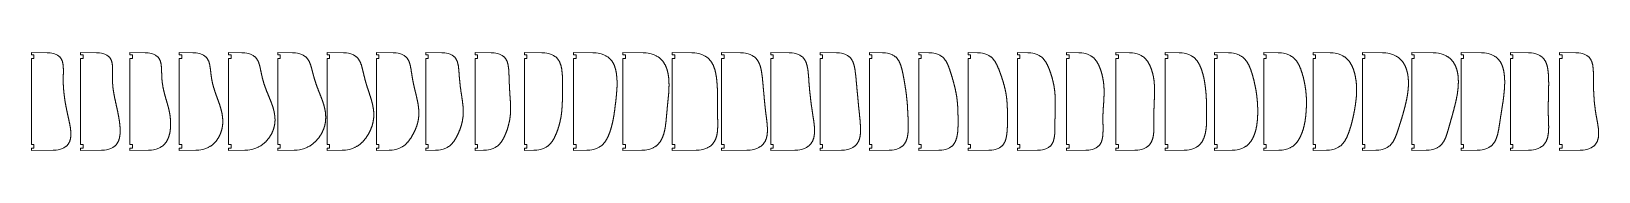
# Model space of a CAD drawing. Header units: millimetres. Extents: x 0 to 2543, y 0 to 160.
import ezdxf

# ---------------------------------------------------------------- set-up
doc = ezdxf.new("R2010")
doc.units = ezdxf.units.MM
doc.layers.get('0').update_dxf_attribs({"lineweight": 0})

msp = doc.modelspace()

# ---------------------------------------------------------------- linework, layer by layer
for p, q in [((0, 156), (0, 160)), ((25.5, 159.5), (0, 160)), ((4, 156), (0, 156)), ((4, 150), (4, 156)), ((30.4, 159), (25.5, 159.5)), ((33.4, 158.5), (30.4, 159)), ((35.7, 158), (33.4, 158.5)), ((37.5, 157.5), (35.7, 158)), ((38.9, 157), (37.5, 157.5)), ((40.2, 156.5), (38.9, 157)), ((41.3, 156), (40.2, 156.5)), ((42.2, 155.5), (41.3, 156)), ((43, 155), (42.2, 155.5)), ((43.8, 154.5), (43, 155)), ((44.5, 154), (43.8, 154.5)), ((45.1, 153.5), (44.5, 154)), ((45.6, 153), (45.1, 153.5)), ((46.1, 152.5), (45.6, 153)), ((80, 156), (80, 160)), ((105.7, 159.5), (80, 160)), ((84, 156), (80, 156)), ((84, 150), (84, 156)), ((110.5, 159), (105.7, 159.5)), ((113.6, 158.5), (110.5, 159)), ((115.9, 158), (113.6, 158.5)), ((117.6, 157.5), (115.9, 158)), ((119.1, 157), (117.6, 157.5)), ((120.3, 156.5), (119.1, 157)), ((121.4, 156), (120.3, 156.5)), ((122.4, 155.5), (121.4, 156)), ((123.2, 155), (122.4, 155.5)), ((123.9, 154.5), (123.2, 155)), ((124.6, 154), (123.9, 154.5)), ((125.2, 153.5), (124.6, 154)), ((125.8, 153), (125.2, 153.5)), ((126.3, 152.5), (125.8, 153)), ((160, 156), (160, 160)), ((184.5, 159.5), (160, 160)), ((164, 156), (160, 156)), ((164, 150), (164, 156)), ((189.4, 159), (184.5, 159.5)), ((192.4, 158.5), (189.4, 159)), ((194.7, 158), (192.4, 158.5)), ((196.5, 157.5), (194.7, 158)), ((198, 157), (196.5, 157.5)), ((199.2, 156.5), (198, 157)), ((200.3, 156), (199.2, 156.5)), ((201.2, 155.5), (200.3, 156)), ((202.1, 155), (201.2, 155.5)), ((202.8, 154.5), (202.1, 155)), ((203.5, 154), (202.8, 154.5)), ((204.1, 153.5), (203.5, 154)), ((204.7, 153), (204.1, 153.5)), ((205.2, 152.5), (204.7, 153)), ((240, 156), (240, 160)), ((262.3, 159.5), (240, 160)), ((244, 156), (240, 156)), ((244, 150), (244, 156)), ((267.2, 159), (262.3, 159.5)), ((270.3, 158.5), (267.2, 159)), ((272.5, 158), (270.3, 158.5)), ((274.3, 157.5), (272.5, 158)), ((275.8, 157), (274.3, 157.5)), ((277.1, 156.5), (275.8, 157)), ((278.2, 156), (277.1, 156.5)), ((279.2, 155.5), (278.2, 156)), ((280, 155), (279.2, 155.5)), ((280.8, 154.5), (280, 155)), ((281.5, 154), (280.8, 154.5)), ((282.1, 153.5), (281.5, 154)), ((282.7, 153), (282.1, 153.5)), ((283.3, 152.5), (282.7, 153)), ((320, 156), (320, 160)), ((341.8, 159.5), (320, 160)), ((324, 156), (320, 156)), ((324, 150), (324, 156)), ((346.7, 159), (341.8, 159.5)), ((349.8, 158.5), (346.7, 159)), ((352.1, 158), (349.8, 158.5)), ((353.9, 157.5), (352.1, 158)), ((355.4, 157), (353.9, 157.5)), ((356.7, 156.5), (355.4, 157)), ((357.8, 156), (356.7, 156.5)), ((358.8, 155.5), (357.8, 156)), ((359.7, 155), (358.8, 155.5)), ((360.5, 154.5), (359.7, 155)), ((361.3, 154), (360.5, 154.5)), ((361.9, 153.5), (361.3, 154)), ((362.5, 153), (361.9, 153.5)), ((363.1, 152.5), (362.5, 153)), ((400, 156), (400, 160)), ((423.7, 159.5), (400, 160)), ((404, 156), (400, 156)), ((404, 150), (404, 156)), ((428.6, 159), (423.7, 159.5)), ((431.8, 158.5), (428.6, 159)), ((434.1, 158), (431.8, 158.5)), ((435.9, 157.5), (434.1, 158)), ((437.5, 157), (435.9, 157.5)), ((438.8, 156.5), (437.5, 157)), ((439.9, 156), (438.8, 156.5)), ((441, 155.5), (439.9, 156)), ((441.9, 155), (441, 155.5)), ((442.7, 154.5), (441.9, 155)), ((443.4, 154), (442.7, 154.5)), ((444.1, 153.5), (443.4, 154)), ((444.8, 153), (444.1, 153.5)), ((445.4, 152.5), (444.8, 153)), ((480, 156), (480, 160)), ((506.3, 159.5), (480, 160)), ((484, 156), (480, 156)), ((484, 150), (484, 156)), ((511.2, 159), (506.3, 159.5)), ((514.4, 158.5), (511.2, 159)), ((516.7, 158), (514.4, 158.5)), ((518.5, 157.5), (516.7, 158)), ((520, 157), (518.5, 157.5)), ((521.3, 156.5), (520, 157)), ((522.5, 156), (521.3, 156.5)), ((523.5, 155.5), (522.5, 156)), ((524.4, 155), (523.5, 155.5)), ((525.2, 154.5), (524.4, 155)), ((526, 154), (525.2, 154.5)), ((526.6, 153.5), (526, 154)), ((527.3, 153), (526.6, 153.5)), ((527.9, 152.5), (527.3, 153)), ((560, 156), (560, 160)), ((587, 159.5), (560, 160)), ((564, 156), (560, 156)), ((564, 150), (564, 156)), ((591.9, 159), (587, 159.5)), ((595, 158.5), (591.9, 159)), ((597.3, 158), (595, 158.5)), ((599.1, 157.5), (597.3, 158)), ((600.6, 157), (599.1, 157.5)), ((601.8, 156.5), (600.6, 157)), ((603, 156), (601.8, 156.5)), ((603.9, 155.5), (603, 156)), ((604.8, 155), (603.9, 155.5)), ((605.6, 154.5), (604.8, 155)), ((606.3, 154), (605.6, 154.5)), ((606.9, 153.5), (606.3, 154)), ((607.5, 153), (606.9, 153.5)), ((608, 152.5), (607.5, 153)), ((640, 156), (640, 160)), ((666, 159.5), (640, 160)), ((644, 156), (640, 156)), ((644, 150), (644, 156)), ((670.9, 159), (666, 159.5)), ((673.9, 158.5), (670.9, 159)), ((676.2, 158), (673.9, 158.5)), ((678, 157.5), (676.2, 158)), ((679.4, 157), (678, 157.5)), ((680.7, 156.5), (679.4, 157)), ((681.8, 156), (680.7, 156.5)), ((682.7, 155.5), (681.8, 156)), ((683.5, 155), (682.7, 155.5)), ((684.3, 154.5), (683.5, 155)), ((685, 154), (684.3, 154.5)), ((685.6, 153.5), (685, 154)), ((686.2, 153), (685.6, 153.5)), ((686.7, 152.5), (686.2, 153)), ((720, 156), (720, 160)), ((746, 159.5), (720, 160)), ((724, 156), (720, 156)), ((724, 150), (724, 156)), ((750.9, 159), (746, 159.5)), ((754, 158.5), (750.9, 159)), ((756.3, 158), (754, 158.5)), ((758.1, 157.5), (756.3, 158)), ((759.6, 157), (758.1, 157.5)), ((760.9, 156.5), (759.6, 157)), ((762, 156), (760.9, 156.5)), ((763, 155.5), (762, 156)), ((763.9, 155), (763, 155.5)), ((764.7, 154.5), (763.9, 155)), ((765.4, 154), (764.7, 154.5)), ((766.1, 153.5), (765.4, 154)), ((766.7, 153), (766.1, 153.5)), ((767.2, 152.5), (766.7, 153)), ((800, 156), (800, 160)), ((828.3, 159.5), (800, 160)), ((804, 156), (800, 156)), ((804, 150), (804, 156)), ((833.3, 159), (828.3, 159.5)), ((836.5, 158.5), (833.3, 159)), ((838.9, 158), (836.5, 158.5)), ((840.9, 157.5), (838.9, 158)), ((842.5, 157), (840.9, 157.5)), ((843.9, 156.5), (842.5, 157)), ((845.1, 156), (843.9, 156.5)), ((846.2, 155.5), (845.1, 156)), ((847.1, 155), (846.2, 155.5)), ((848, 154.5), (847.1, 155)), ((848.8, 154), (848, 154.5)), ((849.6, 153.5), (848.8, 154)), ((850.3, 153), (849.6, 153.5)), ((850.9, 152.5), (850.3, 153)), ((880, 156), (880, 160)), ((911.4, 159.5), (880, 160)), ((884, 156), (880, 156)), ((884, 150), (884, 156)), ((916.6, 159), (911.4, 159.5)), ((919.9, 158.5), (916.6, 159)), ((922.4, 158), (919.9, 158.5)), ((924.4, 157.5), (922.4, 158)), ((926.1, 157), (924.4, 157.5)), ((927.6, 156.5), (926.1, 157)), ((928.9, 156), (927.6, 156.5)), ((930.1, 155.5), (928.9, 156)), ((931.1, 155), (930.1, 155.5)), ((932.1, 154.5), (931.1, 155)), ((933, 154), (932.1, 154.5)), ((933.9, 153.5), (933, 154)), ((934.7, 153), (933.9, 153.5)), ((935.4, 152.5), (934.7, 153)), ((960, 156), (960, 160)), ((992.7, 159.5), (960, 160)), ((964, 156), (960, 156)), ((964, 150), (964, 156)), ((997.8, 159), (992.7, 159.5)), ((1001.2, 158.5), (997.8, 159)), ((1003.7, 158), (1001.2, 158.5)), ((1005.8, 157.5), (1003.7, 158)), ((1007.5, 157), (1005.8, 157.5)), ((1009, 156.5), (1007.5, 157)), ((1010.4, 156), (1009, 156.5)), ((1011.6, 155.5), (1010.4, 156)), ((1012.7, 155), (1011.6, 155.5)), ((1013.8, 154.5), (1012.7, 155)), ((1014.7, 154), (1013.8, 154.5)), ((1015.6, 153.5), (1014.7, 154)), ((1016.4, 153), (1015.6, 153.5)), ((1017.2, 152.5), (1016.4, 153)), ((1040, 156), (1040, 160)), ((1071.6, 159.5), (1040, 160)), ((1044, 156), (1040, 156)), ((1044, 150), (1044, 156)), ((1076.8, 159), (1071.6, 159.5)), ((1080.1, 158.5), (1076.8, 159)), ((1082.6, 158), (1080.1, 158.5)), ((1084.6, 157.5), (1082.6, 158)), ((1086.3, 157), (1084.6, 157.5)), ((1087.8, 156.5), (1086.3, 157)), ((1089.1, 156), (1087.8, 156.5)), ((1090.3, 155.5), (1089.1, 156)), ((1091.3, 155), (1090.3, 155.5)), ((1092.3, 154.5), (1091.3, 155)), ((1093.2, 154), (1092.3, 154.5)), ((1094.1, 153.5), (1093.2, 154)), ((1094.9, 153), (1094.1, 153.5)), ((1095.6, 152.5), (1094.9, 153)), ((1120, 156), (1120, 160)), ((1150.7, 159.5), (1120, 160)), ((1124, 156), (1120, 156)), ((1124, 150), (1124, 156)), ((1155.7, 159), (1150.7, 159.5)), ((1158.9, 158.5), (1155.7, 159)), ((1161.3, 158), (1158.9, 158.5)), ((1163.3, 157.5), (1161.3, 158)), ((1164.9, 157), (1163.3, 157.5)), ((1166.3, 156.5), (1164.9, 157)), ((1167.5, 156), (1166.3, 156.5)), ((1168.6, 155.5), (1167.5, 156)), ((1169.6, 155), (1168.6, 155.5)), ((1170.5, 154.5), (1169.6, 155)), ((1171.3, 154), (1170.5, 154.5)), ((1172, 153.5), (1171.3, 154)), ((1172.7, 153), (1172, 153.5)), ((1173.4, 152.5), (1172.7, 153)), ((1200, 156), (1200, 160)), ((1229.6, 159.5), (1200, 160)), ((1204, 156), (1200, 156)), ((1204, 150), (1204, 156)), ((1234.6, 159), (1229.6, 159.5)), ((1237.7, 158.5), (1234.6, 159)), ((1240, 158), (1237.7, 158.5)), ((1241.9, 157.5), (1240, 158)), ((1243.4, 157), (1241.9, 157.5)), ((1244.7, 156.5), (1243.4, 157)), ((1245.9, 156), (1244.7, 156.5)), ((1246.9, 155.5), (1245.9, 156)), ((1247.8, 155), (1246.9, 155.5)), ((1248.6, 154.5), (1247.8, 155)), ((1249.3, 154), (1248.6, 154.5)), ((1250, 153.5), (1249.3, 154)), ((1250.6, 153), (1250, 153.5)), ((1251.2, 152.5), (1250.6, 153)), ((1280, 156), (1280, 160)), ((1306.4, 159.5), (1280, 160)), ((1284, 156), (1280, 156)), ((1284, 150), (1284, 156)), ((1311.3, 159), (1306.4, 159.5)), ((1314.4, 158.5), (1311.3, 159)), ((1316.7, 158), (1314.4, 158.5)), ((1318.5, 157.5), (1316.7, 158)), ((1320, 157), (1318.5, 157.5)), ((1321.3, 156.5), (1320, 157)), ((1322.4, 156), (1321.3, 156.5)), ((1323.4, 155.5), (1322.4, 156)), ((1324.3, 155), (1323.4, 155.5)), ((1325.1, 154.5), (1324.3, 155)), ((1325.9, 154), (1325.1, 154.5)), ((1326.5, 153.5), (1325.9, 154)), ((1327.2, 153), (1326.5, 153.5)), ((1327.7, 152.5), (1327.2, 153)), ((1360, 156), (1360, 160)), ((1381.1, 159.5), (1360, 160)), ((1364, 156), (1360, 156)), ((1364, 150), (1364, 156)), ((1386, 159), (1381.1, 159.5)), ((1389.1, 158.5), (1386, 159)), ((1391.4, 158), (1389.1, 158.5)), ((1393.2, 157.5), (1391.4, 158)), ((1394.8, 157), (1393.2, 157.5)), ((1396.1, 156.5), (1394.8, 157)), ((1397.2, 156), (1396.1, 156.5)), ((1398.2, 155.5), (1397.2, 156)), ((1399.1, 155), (1398.2, 155.5)), ((1400, 154.5), (1399.1, 155)), ((1400.7, 154), (1400, 154.5)), ((1401.4, 153.5), (1400.7, 154)), ((1402, 153), (1401.4, 153.5)), ((1402.6, 152.5), (1402, 153)), ((1440, 156), (1440, 160)), ((1456.6, 159.5), (1440, 160)), ((1444, 156), (1440, 156)), ((1444, 150), (1444, 156)), ((1461.6, 159), (1456.6, 159.5)), ((1464.7, 158.5), (1461.6, 159)), ((1467, 158), (1464.7, 158.5)), ((1468.9, 157.5), (1467, 158)), ((1470.4, 157), (1468.9, 157.5)), ((1471.8, 156.5), (1470.4, 157)), ((1472.9, 156), (1471.8, 156.5)), ((1474, 155.5), (1472.9, 156)), ((1474.9, 155), (1474, 155.5)), ((1475.7, 154.5), (1474.9, 155)), ((1476.5, 154), (1475.7, 154.5)), ((1477.2, 153.5), (1476.5, 154)), ((1477.9, 153), (1477.2, 153.5)), ((1478.5, 152.5), (1477.9, 153)), ((1520, 156), (1520, 160)), ((1535.2, 159.5), (1520, 160)), ((1524, 156), (1520, 156)), ((1524, 150), (1524, 156)), ((1540.2, 159), (1535.2, 159.5)), ((1543.3, 158.5), (1540.2, 159)), ((1545.7, 158), (1543.3, 158.5)), ((1547.5, 157.5), (1545.7, 158)), ((1549.1, 157), (1547.5, 157.5)), ((1550.4, 156.5), (1549.1, 157)), ((1551.6, 156), (1550.4, 156.5)), ((1552.7, 155.5), (1551.6, 156)), ((1553.6, 155), (1552.7, 155.5)), ((1554.5, 154.5), (1553.6, 155)), ((1555.3, 154), (1554.5, 154.5)), ((1556, 153.5), (1555.3, 154)), ((1556.7, 153), (1556, 153.5)), ((1557.3, 152.5), (1556.7, 153)), ((1600, 156), (1600, 160)), ((1616.8, 159.5), (1600, 160)), ((1604, 156), (1600, 156)), ((1604, 150), (1604, 156)), ((1621.7, 159), (1616.8, 159.5)), ((1624.9, 158.5), (1621.7, 159)), ((1627.3, 158), (1624.9, 158.5)), ((1629.1, 157.5), (1627.3, 158)), ((1630.7, 157), (1629.1, 157.5)), ((1632.1, 156.5), (1630.7, 157)), ((1633.3, 156), (1632.1, 156.5)), ((1634.3, 155.5), (1633.3, 156)), ((1635.3, 155), (1634.3, 155.5)), ((1636.2, 154.5), (1635.3, 155)), ((1637, 154), (1636.2, 154.5)), ((1637.7, 153.5), (1637, 154)), ((1638.4, 153), (1637.7, 153.5)), ((1639, 152.5), (1638.4, 153)), ((1680, 156), (1680, 160)), ((1699.6, 159.5), (1680, 160)), ((1684, 156), (1680, 156)), ((1684, 150), (1684, 156)), ((1704.6, 159), (1699.6, 159.5)), ((1707.8, 158.5), (1704.6, 159)), ((1710.2, 158), (1707.8, 158.5)), ((1712.1, 157.5), (1710.2, 158)), ((1713.7, 157), (1712.1, 157.5)), ((1715, 156.5), (1713.7, 157)), ((1716.2, 156), (1715, 156.5)), ((1717.3, 155.5), (1716.2, 156)), ((1718.3, 155), (1717.3, 155.5)), ((1719.2, 154.5), (1718.3, 155)), ((1720, 154), (1719.2, 154.5)), ((1720.8, 153.5), (1720, 154)), ((1721.5, 153), (1720.8, 153.5)), ((1722.1, 152.5), (1721.5, 153)), ((1760, 156), (1760, 160)), ((1781.9, 159.5), (1760, 160)), ((1764, 156), (1760, 156)), ((1764, 150), (1764, 156)), ((1787, 159), (1781.9, 159.5)), ((1790.1, 158.5), (1787, 159)), ((1792.5, 158), (1790.1, 158.5)), ((1794.5, 157.5), (1792.5, 158)), ((1796.1, 157), (1794.5, 157.5)), ((1797.5, 156.5), (1796.1, 157)), ((1798.7, 156), (1797.5, 156.5)), ((1799.8, 155.5), (1798.7, 156)), ((1800.8, 155), (1799.8, 155.5)), ((1801.7, 154.5), (1800.8, 155)), ((1802.5, 154), (1801.7, 154.5)), ((1803.3, 153.5), (1802.5, 154)), ((1804, 153), (1803.3, 153.5)), ((1804.7, 152.5), (1804, 153)), ((1840, 156), (1840, 160)), ((1862.6, 159.5), (1840, 160)), ((1844, 156), (1840, 156)), ((1844, 150), (1844, 156)), ((1867.7, 159), (1862.6, 159.5)), ((1870.9, 158.5), (1867.7, 159)), ((1873.3, 158), (1870.9, 158.5)), ((1875.2, 157.5), (1873.3, 158)), ((1876.8, 157), (1875.2, 157.5)), ((1878.2, 156.5), (1876.8, 157)), ((1879.5, 156), (1878.2, 156.5)), ((1880.6, 155.5), (1879.5, 156)), ((1881.6, 155), (1880.6, 155.5)), ((1882.5, 154.5), (1881.6, 155)), ((1883.3, 154), (1882.5, 154.5)), ((1884.1, 153.5), (1883.3, 154)), ((1884.8, 153), (1884.1, 153.5)), ((1885.5, 152.5), (1884.8, 153)), ((1920, 156), (1920, 160)), ((1942.4, 159.5), (1920, 160)), ((1924, 156), (1920, 156)), ((1924, 150), (1924, 156)), ((1947.4, 159), (1942.4, 159.5)), ((1950.6, 158.5), (1947.4, 159)), ((1953, 158), (1950.6, 158.5)), ((1955, 157.5), (1953, 158)), ((1956.6, 157), (1955, 157.5)), ((1958, 156.5), (1956.6, 157)), ((1959.2, 156), (1958, 156.5)), ((1960.3, 155.5), (1959.2, 156)), ((1961.3, 155), (1960.3, 155.5)), ((1962.3, 154.5), (1961.3, 155)), ((1963.1, 154), (1962.3, 154.5)), ((1963.9, 153.5), (1963.1, 154)), ((1964.6, 153), (1963.9, 153.5)), ((1965.3, 152.5), (1964.6, 153)), ((2000, 156), (2000, 160)), ((2023.4, 159.5), (2000, 160)), ((2004, 156), (2000, 156)), ((2004, 150), (2004, 156)), ((2028.5, 159), (2023.4, 159.5)), ((2031.7, 158.5), (2028.5, 159)), ((2034.1, 158), (2031.7, 158.5)), ((2036.1, 157.5), (2034.1, 158)), ((2037.7, 157), (2036.1, 157.5)), ((2039.1, 156.5), (2037.7, 157)), ((2040.4, 156), (2039.1, 156.5)), ((2041.5, 155.5), (2040.4, 156)), ((2042.5, 155), (2041.5, 155.5)), ((2043.5, 154.5), (2042.5, 155)), ((2044.3, 154), (2043.5, 154.5)), ((2045.1, 153.5), (2044.3, 154)), ((2045.8, 153), (2045.1, 153.5)), ((2046.5, 152.5), (2045.8, 153)), ((2080, 156), (2080, 160)), ((2107.5, 159.5), (2080, 160)), ((2084, 156), (2080, 156)), ((2084, 150), (2084, 156)), ((2112.6, 159), (2107.5, 159.5)), ((2115.9, 158.5), (2112.6, 159)), ((2118.4, 158), (2115.9, 158.5)), ((2120.4, 157.5), (2118.4, 158)), ((2122.1, 157), (2120.4, 157.5)), ((2123.5, 156.5), (2122.1, 157)), ((2124.8, 156), (2123.5, 156.5)), ((2126, 155.5), (2124.8, 156)), ((2127.1, 155), (2126, 155.5)), ((2128, 154.5), (2127.1, 155)), ((2128.9, 154), (2128, 154.5)), ((2129.8, 153.5), (2128.9, 154)), ((2130.6, 153), (2129.8, 153.5)), ((2131.3, 152.5), (2130.6, 153)), ((2160, 156), (2160, 160)), ((2192.6, 159.5), (2160, 160)), ((2164, 156), (2160, 156)), ((2164, 150), (2164, 156)), ((2197.8, 159), (2192.6, 159.5)), ((2201.1, 158.5), (2197.8, 159)), ((2203.6, 158), (2201.1, 158.5)), ((2205.7, 157.5), (2203.6, 158)), ((2207.4, 157), (2205.7, 157.5)), ((2208.9, 156.5), (2207.4, 157)), ((2210.3, 156), (2208.9, 156.5)), ((2211.5, 155.5), (2210.3, 156)), ((2212.6, 155), (2211.5, 155.5)), ((2213.6, 154.5), (2212.6, 155)), ((2214.5, 154), (2213.6, 154.5)), ((2215.4, 153.5), (2214.5, 154)), ((2216.2, 153), (2215.4, 153.5)), ((2217, 152.5), (2216.2, 153)), ((2240, 156), (2240, 160)), ((2274.7, 159.5), (2240, 160)), ((2244, 156), (2240, 156)), ((2244, 150), (2244, 156)), ((2279.8, 159), (2274.7, 159.5)), ((2283.2, 158.5), (2279.8, 159)), ((2285.7, 158), (2283.2, 158.5)), ((2287.7, 157.5), (2285.7, 158)), ((2289.5, 157), (2287.7, 157.5)), ((2291, 156.5), (2289.5, 157)), ((2292.3, 156), (2291, 156.5)), ((2293.5, 155.5), (2292.3, 156)), ((2294.6, 155), (2293.5, 155.5)), ((2295.6, 154.5), (2294.6, 155)), ((2296.6, 154), (2295.6, 154.5)), ((2297.4, 153.5), (2296.6, 154)), ((2298.2, 153), (2297.4, 153.5)), ((2299, 152.5), (2298.2, 153)), ((2320, 156), (2320, 160)), ((2353, 159.5), (2320, 160)), ((2324, 156), (2320, 156)), ((2324, 150), (2324, 156)), ((2358.1, 159), (2353, 159.5)), ((2361.4, 158.5), (2358.1, 159)), ((2363.8, 158), (2361.4, 158.5)), ((2365.8, 157.5), (2363.8, 158)), ((2367.5, 157), (2365.8, 157.5)), ((2368.9, 156.5), (2367.5, 157)), ((2370.2, 156), (2368.9, 156.5)), ((2371.3, 155.5), (2370.2, 156)), ((2372.4, 155), (2371.3, 155.5)), ((2373.3, 154.5), (2372.4, 155)), ((2374.2, 154), (2373.3, 154.5)), ((2375, 153.5), (2374.2, 154)), ((2375.8, 153), (2375, 153.5)), ((2376.5, 152.5), (2375.8, 153)), ((2400, 156), (2400, 160)), ((2429.3, 159.5), (2400, 160)), ((2404, 156), (2400, 156)), ((2404, 150), (2404, 156)), ((2434.2, 159), (2429.3, 159.5)), ((2437.4, 158.5), (2434.2, 159)), ((2439.8, 158), (2437.4, 158.5)), ((2441.6, 157.5), (2439.8, 158)), ((2443.2, 157), (2441.6, 157.5)), ((2444.6, 156.5), (2443.2, 157)), ((2445.7, 156), (2444.6, 156.5)), ((2446.8, 155.5), (2445.7, 156)), ((2447.7, 155), (2446.8, 155.5)), ((2448.6, 154.5), (2447.7, 155)), ((2449.4, 154), (2448.6, 154.5)), ((2450.1, 153.5), (2449.4, 154)), ((2450.8, 153), (2450.1, 153.5)), ((2451.4, 152.5), (2450.8, 153)), ((2480, 156), (2480, 160)), ((2506.2, 159.5), (2480, 160)), ((2484, 156), (2480, 156)), ((2484, 150), (2484, 156)), ((2511.1, 159), (2506.2, 159.5)), ((2514.2, 158.5), (2511.1, 159)), ((2516.5, 158), (2514.2, 158.5)), ((2518.3, 157.5), (2516.5, 158)), ((2519.8, 157), (2518.3, 157.5)), ((2521.1, 156.5), (2519.8, 157)), ((2522.2, 156), (2521.1, 156.5)), ((2523.2, 155.5), (2522.2, 156)), ((2524, 155), (2523.2, 155.5)), ((2524.8, 154.5), (2524, 155)), ((2525.5, 154), (2524.8, 154.5)), ((2526.2, 153.5), (2525.5, 154)), ((2526.7, 153), (2526.2, 153.5)), ((2527.3, 152.5), (2526.7, 153)), ((0, 10), (0, 150)), ((0, 150), (4, 150)), ((46.6, 152), (46.1, 152.5)), ((47, 151.5), (46.6, 152)), ((47.4, 151), (47, 151.5)), ((47.8, 150.5), (47.4, 151)), ((48.1, 150), (47.8, 150.5)), ((48.4, 149.5), (48.1, 150)), ((48.7, 149), (48.4, 149.5)), ((49, 148.5), (48.7, 149)), ((49.3, 148), (49, 148.5)), ((49.5, 147.5), (49.3, 148)), ((49.7, 147), (49.5, 147.5)), ((49.9, 146.5), (49.7, 147)), ((50.1, 146), (49.9, 146.5)), ((50.3, 145.5), (50.1, 146)), ((50.4, 145), (50.3, 145.5)), ((50.6, 144.5), (50.4, 145)), ((50.7, 144), (50.6, 144.5)), ((50.8, 143.5), (50.7, 144)), ((50.9, 143), (50.8, 143.5)), ((51.1, 142.5), (50.9, 143)), ((51.2, 142), (51.1, 142.5)), ((51.3, 141.5), (51.2, 142)), ((51.3, 141), (51.3, 141.5)), ((51.4, 140.5), (51.3, 141)), ((51.5, 140), (51.4, 140.5)), ((51.6, 139.5), (51.5, 140)), ((51.6, 139), (51.6, 139.5)), ((51.7, 138.5), (51.6, 139)), ((51.7, 138), (51.7, 138.5)), ((51.8, 137.5), (51.7, 138)), ((51.8, 137), (51.8, 137.5)), ((51.8, 136.5), (51.8, 137)), ((51.9, 136), (51.8, 136.5)), ((51.9, 135.5), (51.9, 136)), ((51.9, 135), (51.9, 135.5)), ((51.9, 134.5), (51.9, 135)), ((52, 134), (51.9, 134.5)), ((52, 133.5), (52, 134)), ((52, 133), (52, 133.5)), ((52, 132.5), (52, 133)), ((52, 132), (52, 132.5)), ((52, 131.5), (52, 132)), ((52, 131), (52, 131.5)), ((52, 130.5), (52, 131)), ((52, 130), (52, 130.5)), ((52, 129.5), (52, 130)), ((52, 129), (52, 129.5)), ((52, 128.5), (52, 129)), ((52, 128), (52, 128.5)), ((52, 127.5), (52, 128)), ((52, 127), (52, 127.5)), ((80, 10), (80, 150)), ((80, 150), (84, 150)), ((126.7, 152), (126.3, 152.5)), ((127.2, 151.5), (126.7, 152)), ((127.5, 151), (127.2, 151.5)), ((127.9, 150.5), (127.5, 151)), ((128.2, 150), (127.9, 150.5)), ((128.5, 149.5), (128.2, 150)), ((128.8, 149), (128.5, 149.5)), ((129.1, 148.5), (128.8, 149)), ((129.3, 148), (129.1, 148.5)), ((129.5, 147.5), (129.3, 148)), ((129.8, 147), (129.5, 147.5)), ((129.9, 146.5), (129.8, 147)), ((130.1, 146), (129.9, 146.5)), ((130.3, 145.5), (130.1, 146)), ((130.4, 145), (130.3, 145.5)), ((130.6, 144.5), (130.4, 145)), ((130.7, 144), (130.6, 144.5)), ((130.8, 143.5), (130.7, 144)), ((130.9, 143), (130.8, 143.5)), ((131, 142.5), (130.9, 143)), ((131.1, 142), (131, 142.5)), ((131.2, 141.5), (131.1, 142)), ((131.3, 141), (131.2, 141.5)), ((131.3, 140.5), (131.3, 141)), ((131.4, 140), (131.3, 140.5)), ((131.5, 139.5), (131.4, 140)), ((131.5, 139), (131.5, 139.5)), ((131.6, 138.5), (131.5, 139)), ((131.6, 138), (131.6, 138.5)), ((131.6, 137.5), (131.6, 138)), ((131.7, 137), (131.6, 137.5)), ((131.7, 136.5), (131.7, 137)), ((131.7, 136), (131.7, 136.5)), ((131.7, 135.5), (131.7, 136)), ((131.7, 135), (131.7, 135.5)), ((131.8, 134.5), (131.7, 135)), ((131.7, 128.5), (131.8, 129)), ((131.7, 128), (131.7, 128.5)), ((131.7, 127.5), (131.7, 128)), ((131.7, 127), (131.7, 127.5)), ((131.8, 134), (131.8, 134.5)), ((131.8, 133.5), (131.8, 134)), ((131.8, 133), (131.8, 133.5)), ((131.8, 132.5), (131.8, 133)), ((131.8, 132), (131.8, 132.5)), ((131.8, 131.5), (131.8, 132)), ((131.8, 131), (131.8, 131.5)), ((131.8, 130.5), (131.8, 131)), ((131.8, 130), (131.8, 130.5)), ((131.8, 129.5), (131.8, 130)), ((131.8, 129), (131.8, 129.5)), ((160, 10), (160, 150)), ((160, 150), (164, 150)), ((205.7, 152), (205.2, 152.5)), ((206.1, 151.5), (205.7, 152)), ((206.5, 151), (206.1, 151.5)), ((206.9, 150.5), (206.5, 151)), ((207.2, 150), (206.9, 150.5)), ((207.5, 149.5), (207.2, 150)), ((207.8, 149), (207.5, 149.5)), ((208.1, 148.5), (207.8, 149)), ((208.4, 148), (208.1, 148.5)), ((208.6, 147.5), (208.4, 148)), ((208.8, 147), (208.6, 147.5)), ((209, 146.5), (208.8, 147)), ((209.2, 146), (209, 146.5)), ((209.4, 145.5), (209.2, 146)), ((209.5, 145), (209.4, 145.5)), ((209.7, 144.5), (209.5, 145)), ((209.8, 144), (209.7, 144.5)), ((209.9, 143.5), (209.8, 144)), ((210.1, 143), (209.9, 143.5)), ((210.2, 142.5), (210.1, 143)), ((210.3, 142), (210.2, 142.5)), ((210.4, 141.5), (210.3, 142)), ((210.5, 141), (210.4, 141.5)), ((210.5, 140.5), (210.5, 141)), ((210.6, 140), (210.5, 140.5)), ((210.7, 139.5), (210.6, 140)), ((210.8, 139), (210.7, 139.5)), ((210.8, 138.5), (210.8, 139)), ((210.9, 138), (210.8, 138.5)), ((210.9, 137.5), (210.9, 138)), ((211, 137), (210.9, 137.5)), ((211, 136.5), (211, 137)), ((211, 136), (211, 136.5)), ((211.1, 135.5), (211, 136)), ((211.1, 135), (211.1, 135.5)), ((211.2, 134.5), (211.1, 135)), ((211.2, 134), (211.2, 134.5)), ((211.2, 133.5), (211.2, 134)), ((211.2, 133), (211.2, 133.5)), ((211.3, 132.5), (211.2, 133)), ((211.3, 132), (211.3, 132.5)), ((211.3, 131.5), (211.3, 132)), ((211.3, 131), (211.3, 131.5)), ((211.3, 130.5), (211.3, 131)), ((211.3, 130), (211.3, 130.5)), ((211.4, 129.5), (211.3, 130)), ((211.4, 129), (211.4, 129.5)), ((211.4, 128.5), (211.4, 129)), ((211.4, 128), (211.4, 128.5)), ((211.4, 127.5), (211.4, 128)), ((211.4, 127), (211.4, 127.5)), ((240, 10), (240, 150)), ((240, 150), (244, 150)), ((283.8, 152), (283.3, 152.5)), ((284.2, 151.5), (283.8, 152)), ((284.6, 151), (284.2, 151.5)), ((285, 150.5), (284.6, 151)), ((285.4, 150), (285, 150.5)), ((285.7, 149.5), (285.4, 150)), ((286, 149), (285.7, 149.5)), ((286.3, 148.5), (286, 149)), ((286.6, 148), (286.3, 148.5)), ((286.9, 147.5), (286.6, 148)), ((287.1, 147), (286.9, 147.5)), ((287.3, 146.5), (287.1, 147)), ((287.6, 146), (287.3, 146.5)), ((287.8, 145.5), (287.6, 146)), ((287.9, 145), (287.8, 145.5)), ((288.1, 144.5), (287.9, 145)), ((288.3, 144), (288.1, 144.5)), ((288.5, 143.5), (288.3, 144)), ((288.6, 143), (288.5, 143.5)), ((288.7, 142.5), (288.6, 143)), ((288.9, 142), (288.7, 142.5)), ((289, 141.5), (288.9, 142)), ((289.1, 141), (289, 141.5)), ((289.3, 140.5), (289.1, 141)), ((289.4, 140), (289.3, 140.5)), ((289.5, 139.5), (289.4, 140)), ((289.6, 139), (289.5, 139.5)), ((289.7, 138.5), (289.6, 139)), ((289.7, 138), (289.7, 138.5)), ((289.8, 137.5), (289.7, 138)), ((289.9, 137), (289.8, 137.5)), ((290, 136.5), (289.9, 137)), ((290.1, 136), (290, 136.5)), ((290.2, 135.5), (290.1, 136)), ((290.2, 135), (290.2, 135.5)), ((290.3, 134.5), (290.2, 135)), ((290.4, 134), (290.3, 134.5)), ((290.4, 133.5), (290.4, 134)), ((290.5, 133), (290.4, 133.5)), ((290.6, 132.5), (290.5, 133)), ((290.6, 132), (290.6, 132.5)), ((290.7, 131.5), (290.6, 132)), ((290.7, 131), (290.7, 131.5)), ((290.8, 130.5), (290.7, 131)), ((290.9, 130), (290.8, 130.5)), ((290.9, 129.5), (290.9, 130)), ((291, 129), (290.9, 129.5)), ((291, 128.5), (291, 129)), ((291.1, 128), (291, 128.5)), ((291.1, 127.5), (291.1, 128)), ((291.2, 127), (291.1, 127.5)), ((320, 10), (320, 150)), ((320, 150), (324, 150)), ((363.6, 152), (363.1, 152.5)), ((364.1, 151.5), (363.6, 152)), ((364.5, 151), (364.1, 151.5)), ((365, 150.5), (364.5, 151)), ((365.4, 150), (365, 150.5)), ((365.7, 149.5), (365.4, 150)), ((366.1, 149), (365.7, 149.5)), ((366.4, 148.5), (366.1, 149)), ((366.7, 148), (366.4, 148.5)), ((367, 147.5), (366.7, 148)), ((367.3, 147), (367, 147.5)), ((367.5, 146.5), (367.3, 147)), ((367.8, 146), (367.5, 146.5)), ((368, 145.5), (367.8, 146)), ((368.3, 145), (368, 145.5)), ((368.5, 144.5), (368.3, 145)), ((368.7, 144), (368.5, 144.5)), ((368.9, 143.5), (368.7, 144)), ((369.1, 143), (368.9, 143.5)), ((369.2, 142.5), (369.1, 143)), ((369.4, 142), (369.2, 142.5)), ((369.6, 141.5), (369.4, 142)), ((369.7, 141), (369.6, 141.5)), ((369.9, 140.5), (369.7, 141)), ((370, 140), (369.9, 140.5)), ((370.2, 139.5), (370, 140)), ((370.3, 139), (370.2, 139.5)), ((370.5, 138.5), (370.3, 139)), ((370.6, 138), (370.5, 138.5)), ((370.7, 137.5), (370.6, 138)), ((370.8, 137), (370.7, 137.5)), ((371, 136.5), (370.8, 137)), ((371.1, 136), (371, 136.5)), ((371.2, 135.5), (371.1, 136)), ((371.3, 135), (371.2, 135.5)), ((371.4, 134.5), (371.3, 135)), ((371.5, 134), (371.4, 134.5)), ((371.6, 133.5), (371.5, 134)), ((371.7, 133), (371.6, 133.5)), ((371.8, 132.5), (371.7, 133)), ((371.9, 132), (371.8, 132.5)), ((372, 131.5), (371.9, 132)), ((372.1, 131), (372, 131.5)), ((372.2, 130.5), (372.1, 131)), ((372.3, 130), (372.2, 130.5)), ((372.5, 129.5), (372.3, 130)), ((372.6, 129), (372.5, 129.5)), ((372.7, 128.5), (372.6, 129)), ((372.8, 128), (372.7, 128.5)), ((372.9, 127.5), (372.8, 128)), ((373, 127), (372.9, 127.5)), ((400, 10), (400, 150)), ((400, 150), (404, 150)), ((445.9, 152), (445.4, 152.5)), ((446.4, 151.5), (445.9, 152)), ((446.9, 151), (446.4, 151.5)), ((447.3, 150.5), (446.9, 151)), ((447.8, 150), (447.3, 150.5)), ((448.1, 149.5), (447.8, 150)), ((448.5, 149), (448.1, 149.5)), ((448.9, 148.5), (448.5, 149)), ((449.2, 148), (448.9, 148.5)), ((449.5, 147.5), (449.2, 148)), ((449.8, 147), (449.5, 147.5)), ((450.1, 146.5), (449.8, 147)), ((450.4, 146), (450.1, 146.5)), ((450.7, 145.5), (450.4, 146)), ((450.9, 145), (450.7, 145.5)), ((451.2, 144.5), (450.9, 145)), ((451.4, 144), (451.2, 144.5)), ((451.6, 143.5), (451.4, 144)), ((451.8, 143), (451.6, 143.5)), ((452, 142.5), (451.8, 143)), ((452.2, 142), (452, 142.5)), ((452.4, 141.5), (452.2, 142)), ((452.6, 141), (452.4, 141.5)), ((452.8, 140.5), (452.6, 141)), ((453, 140), (452.8, 140.5)), ((453.1, 139.5), (453, 140)), ((453.3, 139), (453.1, 139.5)), ((453.5, 138.5), (453.3, 139)), ((453.6, 138), (453.5, 138.5)), ((453.8, 137.5), (453.6, 138)), ((453.9, 137), (453.8, 137.5)), ((454.1, 136.5), (453.9, 137)), ((454.2, 136), (454.1, 136.5)), ((454.4, 135.5), (454.2, 136)), ((454.5, 135), (454.4, 135.5)), ((454.6, 134.5), (454.5, 135)), ((454.8, 134), (454.6, 134.5)), ((454.9, 133.5), (454.8, 134)), ((455.1, 133), (454.9, 133.5)), ((455.2, 132.5), (455.1, 133)), ((455.3, 132), (455.2, 132.5)), ((455.4, 131.5), (455.3, 132)), ((455.6, 131), (455.4, 131.5)), ((455.7, 130.5), (455.6, 131)), ((455.8, 130), (455.7, 130.5)), ((456, 129.5), (455.8, 130)), ((456.1, 129), (456, 129.5)), ((456.2, 128.5), (456.1, 129)), ((456.3, 128), (456.2, 128.5)), ((456.5, 127.5), (456.3, 128)), ((456.6, 127), (456.5, 127.5)), ((480, 10), (480, 150)), ((480, 150), (484, 150)), ((528.4, 152), (527.9, 152.5)), ((528.9, 151.5), (528.4, 152)), ((529.4, 151), (528.9, 151.5)), ((529.8, 150.5), (529.4, 151)), ((530.2, 150), (529.8, 150.5)), ((530.6, 149.5), (530.2, 150)), ((531, 149), (530.6, 149.5)), ((531.3, 148.5), (531, 149)), ((531.6, 148), (531.3, 148.5)), ((532, 147.5), (531.6, 148)), ((532.2, 147), (532, 147.5)), ((532.5, 146.5), (532.2, 147)), ((532.8, 146), (532.5, 146.5)), ((533.1, 145.5), (532.8, 146)), ((533.3, 145), (533.1, 145.5)), ((533.5, 144.5), (533.3, 145)), ((533.8, 144), (533.5, 144.5)), ((534, 143.5), (533.8, 144)), ((534.2, 143), (534, 143.5)), ((534.4, 142.5), (534.2, 143)), ((534.6, 142), (534.4, 142.5)), ((534.8, 141.5), (534.6, 142)), ((534.9, 141), (534.8, 141.5)), ((535.1, 140.5), (534.9, 141)), ((535.3, 140), (535.1, 140.5)), ((535.5, 139.5), (535.3, 140)), ((535.6, 139), (535.5, 139.5)), ((535.8, 138.5), (535.6, 139)), ((535.9, 138), (535.8, 138.5)), ((536.1, 137.5), (535.9, 138)), ((536.2, 137), (536.1, 137.5)), ((536.3, 136.5), (536.2, 137)), ((536.5, 136), (536.3, 136.5)), ((536.6, 135.5), (536.5, 136)), ((536.8, 135), (536.6, 135.5)), ((536.9, 134.5), (536.8, 135)), ((537, 134), (536.9, 134.5)), ((537.1, 133.5), (537, 134)), ((537.3, 133), (537.1, 133.5)), ((537.4, 132.5), (537.3, 133)), ((537.5, 132), (537.4, 132.5)), ((537.6, 131.5), (537.5, 132)), ((537.8, 131), (537.6, 131.5)), ((537.9, 130.5), (537.8, 131)), ((538, 130), (537.9, 130.5)), ((538.1, 129.5), (538, 130)), ((538.2, 129), (538.1, 129.5)), ((538.3, 128.5), (538.2, 129)), ((538.5, 128), (538.3, 128.5)), ((538.6, 127.5), (538.5, 128)), ((538.7, 127), (538.6, 127.5)), ((560, 10), (560, 150)), ((560, 150), (564, 150)), ((608.5, 152), (608, 152.5)), ((609, 151.5), (608.5, 152)), ((609.4, 151), (609, 151.5)), ((609.8, 150.5), (609.4, 151)), ((610.2, 150), (609.8, 150.5)), ((610.6, 149.5), (610.2, 150)), ((610.9, 149), (610.6, 149.5)), ((611.2, 148.5), (610.9, 149)), ((611.5, 148), (611.2, 148.5)), ((611.8, 147.5), (611.5, 148)), ((612, 147), (611.8, 147.5)), ((612.3, 146.5), (612, 147)), ((612.5, 146), (612.3, 146.5)), ((612.7, 145.5), (612.5, 146)), ((612.9, 145), (612.7, 145.5)), ((613.1, 144.5), (612.9, 145)), ((613.3, 144), (613.1, 144.5)), ((613.5, 143.5), (613.3, 144)), ((613.7, 143), (613.5, 143.5)), ((613.8, 142.5), (613.7, 143)), ((614, 142), (613.8, 142.5)), ((614.1, 141.5), (614, 142)), ((614.3, 141), (614.1, 141.5)), ((614.4, 140.5), (614.3, 141)), ((614.5, 140), (614.4, 140.5)), ((614.7, 139.5), (614.5, 140)), ((614.8, 139), (614.7, 139.5)), ((614.9, 138.5), (614.8, 139)), ((615, 138), (614.9, 138.5)), ((615.1, 137.5), (615, 138)), ((615.2, 137), (615.1, 137.5)), ((615.3, 136.5), (615.2, 137)), ((615.4, 136), (615.3, 136.5)), ((615.5, 135.5), (615.4, 136)), ((615.6, 135), (615.5, 135.5)), ((615.7, 134.5), (615.6, 135)), ((615.8, 134), (615.7, 134.5)), ((615.9, 133.5), (615.8, 134)), ((616, 133), (615.9, 133.5)), ((616.1, 132.5), (616, 133)), ((616.2, 132), (616.1, 132.5)), ((616.2, 131.5), (616.2, 132)), ((616.3, 131), (616.2, 131.5)), ((616.4, 130.5), (616.3, 131)), ((616.5, 130), (616.4, 130.5)), ((616.6, 129.5), (616.5, 130)), ((616.6, 129), (616.6, 129.5)), ((616.7, 128.5), (616.6, 129)), ((616.8, 128), (616.7, 128.5)), ((616.9, 127.5), (616.8, 128)), ((616.9, 127), (616.9, 127.5)), ((640, 10), (640, 150)), ((640, 150), (644, 150)), ((687.2, 152), (686.7, 152.5)), ((687.6, 151.5), (687.2, 152)), ((688, 151), (687.6, 151.5)), ((688.4, 150.5), (688, 151)), ((688.7, 150), (688.4, 150.5)), ((689, 149.5), (688.7, 150)), ((689.4, 149), (689, 149.5)), ((689.6, 148.5), (689.4, 149)), ((689.9, 148), (689.6, 148.5)), ((690.1, 147.5), (689.9, 148)), ((690.4, 147), (690.1, 147.5)), ((690.6, 146.5), (690.4, 147)), ((690.8, 146), (690.6, 146.5)), ((691, 145.5), (690.8, 146)), ((691.2, 145), (691, 145.5)), ((691.3, 144.5), (691.2, 145)), ((691.5, 144), (691.3, 144.5)), ((691.7, 143.5), (691.5, 144)), ((691.8, 143), (691.7, 143.5)), ((691.9, 142.5), (691.8, 143)), ((692.1, 142), (691.9, 142.5)), ((692.2, 141.5), (692.1, 142)), ((692.3, 141), (692.2, 141.5)), ((692.4, 140.5), (692.3, 141)), ((692.5, 140), (692.4, 140.5)), ((692.6, 139.5), (692.5, 140)), ((692.7, 139), (692.6, 139.5)), ((692.8, 138.5), (692.7, 139)), ((692.9, 138), (692.8, 138.5)), ((692.9, 137.5), (692.9, 138)), ((693, 137), (692.9, 137.5)), ((693.1, 136.5), (693, 137)), ((693.1, 136), (693.1, 136.5)), ((693.2, 135.5), (693.1, 136)), ((693.3, 135), (693.2, 135.5)), ((693.3, 134.5), (693.3, 135)), ((693.4, 134), (693.3, 134.5)), ((693.4, 133.5), (693.4, 134)), ((693.5, 133), (693.4, 133.5)), ((693.5, 132.5), (693.5, 133)), ((693.6, 132), (693.5, 132.5)), ((693.6, 131.5), (693.6, 132)), ((693.7, 131), (693.6, 131.5)), ((693.7, 130.5), (693.7, 131)), ((693.8, 130), (693.7, 130.5)), ((693.8, 129.5), (693.8, 130)), ((693.9, 129), (693.8, 129.5)), ((693.9, 128.5), (693.9, 129)), ((693.9, 128), (693.9, 128.5)), ((694, 127.5), (693.9, 128)), ((694, 127), (694, 127.5)), ((720, 10), (720, 150)), ((720, 150), (724, 150)), ((767.7, 152), (767.2, 152.5)), ((768.2, 151.5), (767.7, 152)), ((768.6, 151), (768.2, 151.5)), ((769, 150.5), (768.6, 151)), ((769.4, 150), (769, 150.5)), ((769.7, 149.5), (769.4, 150)), ((770.1, 149), (769.7, 149.5)), ((770.4, 148.5), (770.1, 149)), ((770.7, 148), (770.4, 148.5)), ((770.9, 147.5), (770.7, 148)), ((771.2, 147), (770.9, 147.5)), ((771.4, 146.5), (771.2, 147)), ((771.6, 146), (771.4, 146.5)), ((771.9, 145.5), (771.6, 146)), ((772, 145), (771.9, 145.5)), ((772.2, 144.5), (772, 145)), ((772.4, 144), (772.2, 144.5)), ((772.6, 143.5), (772.4, 144)), ((772.7, 143), (772.6, 143.5)), ((772.9, 142.5), (772.7, 143)), ((773, 142), (772.9, 142.5)), ((773.1, 141.5), (773, 142)), ((773.3, 141), (773.1, 141.5)), ((773.4, 140.5), (773.3, 141)), ((773.5, 140), (773.4, 140.5)), ((773.6, 139.5), (773.5, 140)), ((773.7, 139), (773.6, 139.5)), ((773.8, 138.5), (773.7, 139)), ((773.9, 138), (773.8, 138.5)), ((774, 137.5), (773.9, 138)), ((774, 137), (774, 137.5)), ((774.1, 136.5), (774, 137)), ((774.2, 136), (774.1, 136.5)), ((774.3, 135.5), (774.2, 136)), ((774.3, 135), (774.3, 135.5)), ((774.4, 134.5), (774.3, 135)), ((774.4, 134), (774.4, 134.5)), ((774.5, 133.5), (774.4, 134)), ((774.5, 133), (774.5, 133.5)), ((774.6, 132.5), (774.5, 133)), ((774.6, 132), (774.6, 132.5)), ((774.7, 131.5), (774.6, 132)), ((774.7, 131), (774.7, 131.5)), ((774.8, 130.5), (774.7, 131)), ((774.8, 130), (774.8, 130.5)), ((774.8, 129.5), (774.8, 130)), ((774.9, 129), (774.8, 129.5)), ((774.9, 128.5), (774.9, 129)), ((774.9, 128), (774.9, 128.5)), ((775, 127.5), (774.9, 128)), ((775, 127), (775, 127.5)), ((800, 10), (800, 150)), ((800, 150), (804, 150)), ((851.5, 152), (850.9, 152.5)), ((852, 151.5), (851.5, 152)), ((852.6, 151), (852, 151.5)), ((853, 150.5), (852.6, 151)), ((853.5, 150), (853, 150.5)), ((853.9, 149.5), (853.5, 150)), ((854.3, 149), (853.9, 149.5)), ((854.7, 148.5), (854.3, 149)), ((855.1, 148), (854.7, 148.5)), ((855.4, 147.5), (855.1, 148)), ((855.8, 147), (855.4, 147.5)), ((856.1, 146.5), (855.8, 147)), ((856.4, 146), (856.1, 146.5)), ((856.6, 145.5), (856.4, 146)), ((856.9, 145), (856.6, 145.5)), ((857.2, 144.5), (856.9, 145)), ((857.4, 144), (857.2, 144.5)), ((857.6, 143.5), (857.4, 144)), ((857.8, 143), (857.6, 143.5)), ((858, 142.5), (857.8, 143)), ((858.2, 142), (858, 142.5)), ((858.4, 141.5), (858.2, 142)), ((858.6, 141), (858.4, 141.5)), ((858.8, 140.5), (858.6, 141)), ((858.9, 140), (858.8, 140.5)), ((859.1, 139.5), (858.9, 140)), ((859.2, 139), (859.1, 139.5)), ((859.4, 138.5), (859.2, 139)), ((859.5, 138), (859.4, 138.5)), ((859.6, 137.5), (859.5, 138)), ((859.8, 137), (859.6, 137.5)), ((859.9, 136.5), (859.8, 137)), ((860, 136), (859.9, 136.5)), ((860.1, 135.5), (860, 136)), ((860.2, 135), (860.1, 135.5)), ((860.3, 134.5), (860.2, 135)), ((860.4, 134), (860.3, 134.5)), ((860.5, 133.5), (860.4, 134)), ((860.6, 133), (860.5, 133.5)), ((860.7, 132.5), (860.6, 133)), ((860.7, 132), (860.7, 132.5)), ((860.8, 131.5), (860.7, 132)), ((860.9, 131), (860.8, 131.5)), ((861, 130.5), (860.9, 131)), ((861, 130), (861, 130.5)), ((861.1, 129.5), (861, 130)), ((861.1, 129), (861.1, 129.5)), ((861.2, 128.5), (861.1, 129)), ((861.2, 128), (861.2, 128.5)), ((861.3, 127.5), (861.2, 128)), ((861.4, 127), (861.3, 127.5)), ((880, 10), (880, 150)), ((880, 150), (884, 150)), ((936.1, 152), (935.4, 152.5)), ((936.7, 151.5), (936.1, 152)), ((937.3, 151), (936.7, 151.5)), ((937.9, 150.5), (937.3, 151)), ((938.4, 150), (937.9, 150.5)), ((939, 149.5), (938.4, 150)), ((939.5, 149), (939, 149.5)), ((939.9, 148.5), (939.5, 149)), ((940.4, 148), (939.9, 148.5)), ((940.8, 147.5), (940.4, 148)), ((941.2, 147), (940.8, 147.5)), ((941.6, 146.5), (941.2, 147)), ((942, 146), (941.6, 146.5)), ((942.3, 145.5), (942, 146)), ((942.7, 145), (942.3, 145.5)), ((943, 144.5), (942.7, 145)), ((943.3, 144), (943, 144.5)), ((943.6, 143.5), (943.3, 144)), ((943.9, 143), (943.6, 143.5)), ((944.2, 142.5), (943.9, 143)), ((944.5, 142), (944.2, 142.5)), ((944.7, 141.5), (944.5, 142)), ((945, 141), (944.7, 141.5)), ((945.2, 140.5), (945, 141)), ((945.4, 140), (945.2, 140.5)), ((945.7, 139.5), (945.4, 140)), ((945.9, 139), (945.7, 139.5)), ((946.1, 138.5), (945.9, 139)), ((946.3, 138), (946.1, 138.5)), ((946.5, 137.5), (946.3, 138)), ((946.6, 137), (946.5, 137.5)), ((946.8, 136.5), (946.6, 137)), ((947, 136), (946.8, 136.5)), ((947.1, 135.5), (947, 136)), ((947.3, 135), (947.1, 135.5)), ((947.4, 134.5), (947.3, 135)), ((947.6, 134), (947.4, 134.5)), ((947.7, 133.5), (947.6, 134)), ((947.9, 133), (947.7, 133.5)), ((948, 132.5), (947.9, 133)), ((948.1, 132), (948, 132.5)), ((948.2, 131.5), (948.1, 132)), ((948.4, 131), (948.2, 131.5)), ((948.5, 130.5), (948.4, 131)), ((948.6, 130), (948.5, 130.5)), ((948.7, 129.5), (948.6, 130)), ((948.8, 129), (948.7, 129.5)), ((948.9, 128.5), (948.8, 129)), ((949, 128), (948.9, 128.5)), ((949.1, 127.5), (949, 128)), ((949.1, 127), (949.1, 127.5)), ((960, 10), (960, 150)), ((960, 150), (964, 150)), ((1017.9, 152), (1017.2, 152.5)), ((1018.6, 151.5), (1017.9, 152)), ((1019.2, 151), (1018.6, 151.5)), ((1019.9, 150.5), (1019.2, 151)), ((1020.4, 150), (1019.9, 150.5)), ((1021, 149.5), (1020.4, 150)), ((1021.5, 149), (1021, 149.5)), ((1022.1, 148.5), (1021.5, 149)), ((1022.6, 148), (1022.1, 148.5)), ((1023, 147.5), (1022.6, 148)), ((1023.5, 147), (1023, 147.5)), ((1023.9, 146.5), (1023.5, 147)), ((1024.3, 146), (1023.9, 146.5)), ((1024.7, 145.5), (1024.3, 146)), ((1025.1, 145), (1024.7, 145.5)), ((1025.5, 144.5), (1025.1, 145)), ((1025.8, 144), (1025.5, 144.5)), ((1026.2, 143.5), (1025.8, 144)), ((1026.5, 143), (1026.2, 143.5)), ((1026.8, 142.5), (1026.5, 143)), ((1027.1, 142), (1026.8, 142.5)), ((1027.4, 141.5), (1027.1, 142)), ((1027.7, 141), (1027.4, 141.5)), ((1028, 140.5), (1027.7, 141)), ((1028.3, 140), (1028, 140.5)), ((1028.5, 139.5), (1028.3, 140)), ((1028.8, 139), (1028.5, 139.5)), ((1029, 138.5), (1028.8, 139)), ((1029.3, 138), (1029, 138.5)), ((1029.5, 137.5), (1029.3, 138)), ((1029.7, 137), (1029.5, 137.5)), ((1029.9, 136.5), (1029.7, 137)), ((1030.1, 136), (1029.9, 136.5)), ((1030.3, 135.5), (1030.1, 136)), ((1030.5, 135), (1030.3, 135.5)), ((1030.7, 134.5), (1030.5, 135)), ((1030.9, 134), (1030.7, 134.5)), ((1031.1, 133.5), (1030.9, 134)), ((1031.2, 133), (1031.1, 133.5)), ((1031.4, 132.5), (1031.2, 133)), ((1031.5, 132), (1031.4, 132.5)), ((1031.7, 131.5), (1031.5, 132)), ((1031.8, 131), (1031.7, 131.5)), ((1032, 130.5), (1031.8, 131)), ((1032.1, 130), (1032, 130.5)), ((1032.2, 129.5), (1032.1, 130)), ((1032.4, 129), (1032.2, 129.5)), ((1032.5, 128.5), (1032.4, 129)), ((1032.6, 128), (1032.5, 128.5)), ((1032.7, 127.5), (1032.6, 128)), ((1032.8, 127), (1032.7, 127.5)), ((1040, 10), (1040, 150)), ((1040, 150), (1044, 150)), ((1096.3, 152), (1095.6, 152.5)), ((1096.9, 151.5), (1096.3, 152)), ((1097.6, 151), (1096.9, 151.5)), ((1098.1, 150.5), (1097.6, 151)), ((1098.7, 150), (1098.1, 150.5)), ((1099.2, 149.5), (1098.7, 150)), ((1099.7, 149), (1099.2, 149.5)), ((1100.2, 148.5), (1099.7, 149)), ((1100.7, 148), (1100.2, 148.5)), ((1101.1, 147.5), (1100.7, 148)), ((1101.5, 147), (1101.1, 147.5)), ((1101.9, 146.5), (1101.5, 147)), ((1102.3, 146), (1101.9, 146.5)), ((1102.7, 145.5), (1102.3, 146)), ((1103.1, 145), (1102.7, 145.5)), ((1103.4, 144.5), (1103.1, 145)), ((1103.7, 144), (1103.4, 144.5)), ((1104.1, 143.5), (1103.7, 144)), ((1104.4, 143), (1104.1, 143.5)), ((1104.7, 142.5), (1104.4, 143)), ((1105, 142), (1104.7, 142.5)), ((1105.2, 141.5), (1105, 142)), ((1105.5, 141), (1105.2, 141.5)), ((1105.8, 140.5), (1105.5, 141)), ((1106, 140), (1105.8, 140.5)), ((1106.3, 139.5), (1106, 140)), ((1106.5, 139), (1106.3, 139.5)), ((1106.7, 138.5), (1106.5, 139)), ((1106.9, 138), (1106.7, 138.5)), ((1107.1, 137.5), (1106.9, 138)), ((1107.4, 137), (1107.1, 137.5)), ((1107.6, 136.5), (1107.4, 137)), ((1107.7, 136), (1107.6, 136.5)), ((1107.9, 135.5), (1107.7, 136)), ((1108.1, 135), (1107.9, 135.5)), ((1108.3, 134.5), (1108.1, 135)), ((1108.5, 134), (1108.3, 134.5)), ((1108.6, 133.5), (1108.5, 134)), ((1108.8, 133), (1108.6, 133.5)), ((1108.9, 132.5), (1108.8, 133)), ((1109.1, 132), (1108.9, 132.5)), ((1109.2, 131.5), (1109.1, 132)), ((1109.4, 131), (1109.2, 131.5)), ((1109.5, 130.5), (1109.4, 131)), ((1109.6, 130), (1109.5, 130.5)), ((1109.8, 129.5), (1109.6, 130)), ((1109.9, 129), (1109.8, 129.5)), ((1110, 128.5), (1109.9, 129)), ((1110.1, 128), (1110, 128.5)), ((1110.2, 127.5), (1110.1, 128)), ((1110.3, 127), (1110.2, 127.5)), ((1120, 10), (1120, 150)), ((1120, 150), (1124, 150)), ((1174, 152), (1173.4, 152.5)), ((1174.5, 151.5), (1174, 152)), ((1175.1, 151), (1174.5, 151.5)), ((1175.6, 150.5), (1175.1, 151)), ((1176.1, 150), (1175.6, 150.5)), ((1176.5, 149.5), (1176.1, 150)), ((1176.9, 149), (1176.5, 149.5)), ((1177.3, 148.5), (1176.9, 149)), ((1177.7, 148), (1177.3, 148.5)), ((1178.1, 147.5), (1177.7, 148)), ((1178.4, 147), (1178.1, 147.5)), ((1178.8, 146.5), (1178.4, 147)), ((1179.1, 146), (1178.8, 146.5)), ((1179.4, 145.5), (1179.1, 146)), ((1179.7, 145), (1179.4, 145.5)), ((1179.9, 144.5), (1179.7, 145)), ((1180.2, 144), (1179.9, 144.5)), ((1180.5, 143.5), (1180.2, 144)), ((1180.7, 143), (1180.5, 143.5)), ((1180.9, 142.5), (1180.7, 143)), ((1181.2, 142), (1180.9, 142.5)), ((1181.4, 141.5), (1181.2, 142)), ((1181.6, 141), (1181.4, 141.5)), ((1181.8, 140.5), (1181.6, 141)), ((1182, 140), (1181.8, 140.5)), ((1182.1, 139.5), (1182, 140)), ((1182.3, 139), (1182.1, 139.5)), ((1182.5, 138.5), (1182.3, 139)), ((1182.6, 138), (1182.5, 138.5)), ((1182.8, 137.5), (1182.6, 138)), ((1183, 137), (1182.8, 137.5)), ((1183.1, 136.5), (1183, 137)), ((1183.2, 136), (1183.1, 136.5)), ((1183.4, 135.5), (1183.2, 136)), ((1183.5, 135), (1183.4, 135.5)), ((1183.6, 134.5), (1183.5, 135)), ((1183.7, 134), (1183.6, 134.5)), ((1183.9, 133.5), (1183.7, 134)), ((1184, 133), (1183.9, 133.5)), ((1184.1, 132.5), (1184, 133)), ((1184.2, 132), (1184.1, 132.5)), ((1184.3, 131.5), (1184.2, 132)), ((1184.4, 131), (1184.3, 131.5)), ((1184.5, 130.5), (1184.4, 131)), ((1184.6, 130), (1184.5, 130.5)), ((1184.7, 129.5), (1184.6, 130)), ((1184.8, 129), (1184.7, 129.5)), ((1184.9, 128.5), (1184.8, 129)), ((1184.9, 128), (1184.9, 128.5)), ((1185, 127.5), (1184.9, 128)), ((1185.1, 127), (1185, 127.5)), ((1200, 10), (1200, 150)), ((1200, 150), (1204, 150)), ((1251.8, 152), (1251.2, 152.5)), ((1252.3, 151.5), (1251.8, 152)), ((1252.7, 151), (1252.3, 151.5)), ((1253.2, 150.5), (1252.7, 151)), ((1253.6, 150), (1253.2, 150.5)), ((1254, 149.5), (1253.6, 150)), ((1254.3, 149), (1254, 149.5)), ((1254.7, 148.5), (1254.3, 149)), ((1255, 148), (1254.7, 148.5)), ((1255.3, 147.5), (1255, 148)), ((1255.6, 147), (1255.3, 147.5)), ((1255.8, 146.5), (1255.6, 147)), ((1256.1, 146), (1255.8, 146.5)), ((1256.3, 145.5), (1256.1, 146)), ((1256.6, 145), (1256.3, 145.5)), ((1256.8, 144.5), (1256.6, 145)), ((1257, 144), (1256.8, 144.5)), ((1257.2, 143.5), (1257, 144)), ((1257.4, 143), (1257.2, 143.5)), ((1257.6, 142.5), (1257.4, 143)), ((1257.8, 142), (1257.6, 142.5)), ((1257.9, 141.5), (1257.8, 142)), ((1258.1, 141), (1257.9, 141.5)), ((1258.2, 140.5), (1258.1, 141)), ((1258.4, 140), (1258.2, 140.5)), ((1258.5, 139.5), (1258.4, 140)), ((1258.6, 139), (1258.5, 139.5)), ((1258.8, 138.5), (1258.6, 139)), ((1258.9, 138), (1258.8, 138.5)), ((1259, 137.5), (1258.9, 138)), ((1259.1, 137), (1259, 137.5)), ((1259.2, 136.5), (1259.1, 137)), ((1259.3, 136), (1259.2, 136.5)), ((1259.4, 135.5), (1259.3, 136)), ((1259.5, 135), (1259.4, 135.5)), ((1259.6, 134.5), (1259.5, 135)), ((1259.7, 134), (1259.6, 134.5)), ((1259.8, 133.5), (1259.7, 134)), ((1259.8, 133), (1259.8, 133.5)), ((1259.9, 132.5), (1259.8, 133)), ((1260, 132), (1259.9, 132.5)), ((1260.1, 131.5), (1260, 132)), ((1260.1, 131), (1260.1, 131.5)), ((1260.2, 130.5), (1260.1, 131)), ((1260.3, 130), (1260.2, 130.5)), ((1260.3, 129.5), (1260.3, 130)), ((1260.4, 129), (1260.3, 129.5)), ((1260.5, 128.5), (1260.4, 129)), ((1260.5, 128), (1260.5, 128.5)), ((1260.6, 127.5), (1260.5, 128)), ((1260.6, 127), (1260.6, 127.5)), ((1280, 10), (1280, 150)), ((1280, 150), (1284, 150)), ((1328.2, 152), (1327.7, 152.5)), ((1328.7, 151.5), (1328.2, 152)), ((1329.2, 151), (1328.7, 151.5)), ((1329.6, 150.5), (1329.2, 151)), ((1330, 150), (1329.6, 150.5)), ((1330.4, 149.5), (1330, 150)), ((1330.7, 149), (1330.4, 149.5)), ((1331.1, 148.5), (1330.7, 149)), ((1331.4, 148), (1331.1, 148.5)), ((1331.7, 147.5), (1331.4, 148)), ((1332, 147), (1331.7, 147.5)), ((1332.2, 146.5), (1332, 147)), ((1332.5, 146), (1332.2, 146.5)), ((1332.7, 145.5), (1332.5, 146)), ((1333, 145), (1332.7, 145.5)), ((1333.2, 144.5), (1333, 145)), ((1333.4, 144), (1333.2, 144.5)), ((1333.6, 143.5), (1333.4, 144)), ((1333.8, 143), (1333.6, 143.5)), ((1334, 142.5), (1333.8, 143)), ((1334.1, 142), (1334, 142.5)), ((1334.3, 141.5), (1334.1, 142)), ((1334.5, 141), (1334.3, 141.5)), ((1334.6, 140.5), (1334.5, 141)), ((1334.8, 140), (1334.6, 140.5)), ((1334.9, 139.5), (1334.8, 140)), ((1335, 139), (1334.9, 139.5)), ((1335.2, 138.5), (1335, 139)), ((1335.3, 138), (1335.2, 138.5)), ((1335.4, 137.5), (1335.3, 138)), ((1335.5, 137), (1335.4, 137.5)), ((1335.7, 136.5), (1335.5, 137)), ((1335.8, 136), (1335.7, 136.5)), ((1335.9, 135.5), (1335.8, 136)), ((1336, 135), (1335.9, 135.5)), ((1336.1, 134.5), (1336, 135)), ((1336.2, 134), (1336.1, 134.5)), ((1336.2, 133.5), (1336.2, 134)), ((1336.3, 133), (1336.2, 133.5)), ((1336.4, 132.5), (1336.3, 133)), ((1336.5, 132), (1336.4, 132.5)), ((1336.6, 131.5), (1336.5, 132)), ((1336.7, 131), (1336.6, 131.5)), ((1336.7, 130.5), (1336.7, 131)), ((1336.8, 130), (1336.7, 130.5)), ((1336.9, 129.5), (1336.8, 130)), ((1336.9, 129), (1336.9, 129.5)), ((1337, 128.5), (1336.9, 129)), ((1337.1, 128), (1337, 128.5)), ((1337.1, 127.5), (1337.1, 128)), ((1337.2, 127), (1337.1, 127.5)), ((1360, 10), (1360, 150)), ((1360, 150), (1364, 150)), ((1403.2, 152), (1402.6, 152.5)), ((1403.7, 151.5), (1403.2, 152)), ((1404.2, 151), (1403.7, 151.5)), ((1404.6, 150.5), (1404.2, 151)), ((1405, 150), (1404.6, 150.5)), ((1405.4, 149.5), (1405, 150)), ((1405.8, 149), (1405.4, 149.5)), ((1406.2, 148.5), (1405.8, 149)), ((1406.5, 148), (1406.2, 148.5)), ((1406.8, 147.5), (1406.5, 148)), ((1407.2, 147), (1406.8, 147.5)), ((1407.5, 146.5), (1407.2, 147)), ((1407.7, 146), (1407.5, 146.5)), ((1408, 145.5), (1407.7, 146)), ((1408.3, 145), (1408, 145.5)), ((1408.5, 144.5), (1408.3, 145)), ((1408.8, 144), (1408.5, 144.5)), ((1409, 143.5), (1408.8, 144)), ((1409.2, 143), (1409, 143.5)), ((1409.4, 142.5), (1409.2, 143)), ((1409.6, 142), (1409.4, 142.5)), ((1409.8, 141.5), (1409.6, 142)), ((1410, 141), (1409.8, 141.5)), ((1410.2, 140.5), (1410, 141)), ((1410.4, 140), (1410.2, 140.5)), ((1410.6, 139.5), (1410.4, 140)), ((1410.8, 139), (1410.6, 139.5)), ((1410.9, 138.5), (1410.8, 139)), ((1411.1, 138), (1410.9, 138.5)), ((1411.3, 137.5), (1411.1, 138)), ((1411.4, 137), (1411.3, 137.5)), ((1411.6, 136.5), (1411.4, 137)), ((1411.7, 136), (1411.6, 136.5)), ((1411.9, 135.5), (1411.7, 136)), ((1412, 135), (1411.9, 135.5)), ((1412.1, 134.5), (1412, 135)), ((1412.3, 134), (1412.1, 134.5)), ((1412.4, 133.5), (1412.3, 134)), ((1412.5, 133), (1412.4, 133.5)), ((1412.7, 132.5), (1412.5, 133)), ((1412.8, 132), (1412.7, 132.5)), ((1412.9, 131.5), (1412.8, 132)), ((1413, 131), (1412.9, 131.5)), ((1413.1, 130.5), (1413, 131)), ((1413.3, 130), (1413.1, 130.5)), ((1413.4, 129.5), (1413.3, 130)), ((1413.5, 129), (1413.4, 129.5)), ((1413.6, 128.5), (1413.5, 129)), ((1413.7, 128), (1413.6, 128.5)), ((1413.8, 127.5), (1413.7, 128)), ((1413.9, 127), (1413.8, 127.5)), ((1440, 10), (1440, 150)), ((1440, 150), (1444, 150)), ((1479.1, 152), (1478.5, 152.5)), ((1479.6, 151.5), (1479.1, 152)), ((1480.1, 151), (1479.6, 151.5)), ((1480.6, 150.5), (1480.1, 151)), ((1481, 150), (1480.6, 150.5)), ((1481.5, 149.5), (1481, 150)), ((1481.9, 149), (1481.5, 149.5)), ((1482.3, 148.5), (1481.9, 149)), ((1482.6, 148), (1482.3, 148.5)), ((1483, 147.5), (1482.6, 148)), ((1483.3, 147), (1483, 147.5)), ((1483.7, 146.5), (1483.3, 147)), ((1484, 146), (1483.7, 146.5)), ((1484.3, 145.5), (1484, 146)), ((1484.6, 145), (1484.3, 145.5)), ((1484.9, 144.5), (1484.6, 145)), ((1485.1, 144), (1484.9, 144.5)), ((1485.4, 143.5), (1485.1, 144)), ((1485.7, 143), (1485.4, 143.5)), ((1485.9, 142.5), (1485.7, 143)), ((1486.2, 142), (1485.9, 142.5)), ((1486.4, 141.5), (1486.2, 142)), ((1486.7, 141), (1486.4, 141.5)), ((1486.9, 140.5), (1486.7, 141)), ((1487.1, 140), (1486.9, 140.5)), ((1487.3, 139.5), (1487.1, 140)), ((1487.5, 139), (1487.3, 139.5)), ((1487.7, 138.5), (1487.5, 139)), ((1488, 138), (1487.7, 138.5)), ((1488.2, 137.5), (1488, 138)), ((1488.4, 137), (1488.2, 137.5)), ((1488.6, 136.5), (1488.4, 137)), ((1488.7, 136), (1488.6, 136.5)), ((1488.9, 135.5), (1488.7, 136)), ((1489.1, 135), (1488.9, 135.5)), ((1489.3, 134.5), (1489.1, 135)), ((1489.5, 134), (1489.3, 134.5)), ((1489.7, 133.5), (1489.5, 134)), ((1489.8, 133), (1489.7, 133.5)), ((1490, 132.5), (1489.8, 133)), ((1490.2, 132), (1490, 132.5)), ((1490.4, 131.5), (1490.2, 132)), ((1490.5, 131), (1490.4, 131.5)), ((1490.7, 130.5), (1490.5, 131)), ((1490.9, 130), (1490.7, 130.5)), ((1491, 129.5), (1490.9, 130)), ((1491.2, 129), (1491, 129.5)), ((1491.4, 128.5), (1491.2, 129)), ((1491.5, 128), (1491.4, 128.5)), ((1491.7, 127.5), (1491.5, 128)), ((1491.8, 127), (1491.7, 127.5)), ((1520, 10), (1520, 150)), ((1520, 150), (1524, 150)), ((1557.9, 152), (1557.3, 152.5)), ((1558.5, 151.5), (1557.9, 152)), ((1559, 151), (1558.5, 151.5)), ((1559.5, 150.5), (1559, 151)), ((1560, 150), (1559.5, 150.5)), ((1560.4, 149.5), (1560, 150)), ((1560.9, 149), (1560.4, 149.5)), ((1561.3, 148.5), (1560.9, 149)), ((1561.7, 148), (1561.3, 148.5)), ((1562.1, 147.5), (1561.7, 148)), ((1562.4, 147), (1562.1, 147.5)), ((1562.8, 146.5), (1562.4, 147)), ((1563.1, 146), (1562.8, 146.5)), ((1563.5, 145.5), (1563.1, 146)), ((1563.8, 145), (1563.5, 145.5)), ((1564.1, 144.5), (1563.8, 145)), ((1564.4, 144), (1564.1, 144.5)), ((1564.7, 143.5), (1564.4, 144)), ((1565, 143), (1564.7, 143.5)), ((1565.3, 142.5), (1565, 143)), ((1565.5, 142), (1565.3, 142.5)), ((1565.8, 141.5), (1565.5, 142)), ((1566.1, 141), (1565.8, 141.5)), ((1566.3, 140.5), (1566.1, 141)), ((1566.6, 140), (1566.3, 140.5)), ((1566.8, 139.5), (1566.6, 140)), ((1567.1, 139), (1566.8, 139.5)), ((1567.3, 138.5), (1567.1, 139)), ((1567.5, 138), (1567.3, 138.5)), ((1567.8, 137.5), (1567.5, 138)), ((1568, 137), (1567.8, 137.5)), ((1568.2, 136.5), (1568, 137)), ((1568.4, 136), (1568.2, 136.5)), ((1568.6, 135.5), (1568.4, 136)), ((1568.9, 135), (1568.6, 135.5)), ((1569.1, 134.5), (1568.9, 135)), ((1569.3, 134), (1569.1, 134.5)), ((1569.5, 133.5), (1569.3, 134)), ((1569.7, 133), (1569.5, 133.5)), ((1569.9, 132.5), (1569.7, 133)), ((1570.1, 132), (1569.9, 132.5)), ((1570.3, 131.5), (1570.1, 132)), ((1570.5, 131), (1570.3, 131.5)), ((1570.7, 130.5), (1570.5, 131)), ((1570.9, 130), (1570.7, 130.5)), ((1571.1, 129.5), (1570.9, 130)), ((1571.2, 129), (1571.1, 129.5)), ((1571.4, 128.5), (1571.2, 129)), ((1571.6, 128), (1571.4, 128.5)), ((1571.8, 127.5), (1571.6, 128)), ((1572, 127), (1571.8, 127.5)), ((1600, 10), (1600, 150)), ((1600, 150), (1604, 150)), ((1639.7, 152), (1639, 152.5)), ((1640.2, 151.5), (1639.7, 152)), ((1640.8, 151), (1640.2, 151.5)), ((1641.3, 150.5), (1640.8, 151)), ((1641.8, 150), (1641.3, 150.5)), ((1642.2, 149.5), (1641.8, 150)), ((1642.7, 149), (1642.2, 149.5)), ((1643.1, 148.5), (1642.7, 149)), ((1643.5, 148), (1643.1, 148.5)), ((1643.9, 147.5), (1643.5, 148)), ((1644.3, 147), (1643.9, 147.5)), ((1644.6, 146.5), (1644.3, 147)), ((1645, 146), (1644.6, 146.5)), ((1645.3, 145.5), (1645, 146)), ((1645.7, 145), (1645.3, 145.5)), ((1646, 144.5), (1645.7, 145)), ((1646.3, 144), (1646, 144.5)), ((1646.6, 143.5), (1646.3, 144)), ((1646.9, 143), (1646.6, 143.5)), ((1647.2, 142.5), (1646.9, 143)), ((1647.4, 142), (1647.2, 142.5)), ((1647.7, 141.5), (1647.4, 142)), ((1648, 141), (1647.7, 141.5)), ((1648.2, 140.5), (1648, 141)), ((1648.5, 140), (1648.2, 140.5)), ((1648.7, 139.5), (1648.5, 140)), ((1649, 139), (1648.7, 139.5)), ((1649.2, 138.5), (1649, 139)), ((1649.5, 138), (1649.2, 138.5)), ((1649.7, 137.5), (1649.5, 138)), ((1649.9, 137), (1649.7, 137.5)), ((1650.1, 136.5), (1649.9, 137)), ((1650.4, 136), (1650.1, 136.5)), ((1650.6, 135.5), (1650.4, 136)), ((1650.8, 135), (1650.6, 135.5)), ((1651, 134.5), (1650.8, 135)), ((1651.2, 134), (1651, 134.5)), ((1651.4, 133.5), (1651.2, 134)), ((1651.6, 133), (1651.4, 133.5)), ((1651.8, 132.5), (1651.6, 133)), ((1652, 132), (1651.8, 132.5)), ((1652.2, 131.5), (1652, 132)), ((1652.4, 131), (1652.2, 131.5)), ((1652.6, 130.5), (1652.4, 131)), ((1652.7, 130), (1652.6, 130.5)), ((1652.9, 129.5), (1652.7, 130)), ((1653.1, 129), (1652.9, 129.5)), ((1653.3, 128.5), (1653.1, 129)), ((1653.4, 128), (1653.3, 128.5)), ((1653.6, 127.5), (1653.4, 128)), ((1653.8, 127), (1653.6, 127.5)), ((1680, 10), (1680, 150)), ((1680, 150), (1684, 150)), ((1722.7, 152), (1722.1, 152.5)), ((1723.3, 151.5), (1722.7, 152)), ((1723.9, 151), (1723.3, 151.5)), ((1724.4, 150.5), (1723.9, 151)), ((1724.9, 150), (1724.4, 150.5)), ((1725.4, 149.5), (1724.9, 150)), ((1725.8, 149), (1725.4, 149.5)), ((1726.2, 148.5), (1725.8, 149)), ((1726.7, 148), (1726.2, 148.5)), ((1727.1, 147.5), (1726.7, 148)), ((1727.4, 147), (1727.1, 147.5)), ((1727.8, 146.5), (1727.4, 147)), ((1728.2, 146), (1727.8, 146.5)), ((1728.5, 145.5), (1728.2, 146)), ((1728.8, 145), (1728.5, 145.5)), ((1729.2, 144.5), (1728.8, 145)), ((1729.5, 144), (1729.2, 144.5)), ((1729.8, 143.5), (1729.5, 144)), ((1730.1, 143), (1729.8, 143.5)), ((1730.3, 142.5), (1730.1, 143)), ((1730.6, 142), (1730.3, 142.5)), ((1730.9, 141.5), (1730.6, 142)), ((1731.2, 141), (1730.9, 141.5)), ((1731.4, 140.5), (1731.2, 141)), ((1731.7, 140), (1731.4, 140.5)), ((1731.9, 139.5), (1731.7, 140)), ((1732.1, 139), (1731.9, 139.5)), ((1732.4, 138.5), (1732.1, 139)), ((1732.6, 138), (1732.4, 138.5)), ((1732.8, 137.5), (1732.6, 138)), ((1733, 137), (1732.8, 137.5)), ((1733.3, 136.5), (1733, 137)), ((1733.5, 136), (1733.3, 136.5)), ((1733.7, 135.5), (1733.5, 136)), ((1733.9, 135), (1733.7, 135.5)), ((1734.1, 134.5), (1733.9, 135)), ((1734.2, 134), (1734.1, 134.5)), ((1734.4, 133.5), (1734.2, 134)), ((1734.6, 133), (1734.4, 133.5)), ((1734.8, 132.5), (1734.6, 133)), ((1735, 132), (1734.8, 132.5)), ((1735.1, 131.5), (1735, 132)), ((1735.3, 131), (1735.1, 131.5)), ((1735.5, 130.5), (1735.3, 131)), ((1735.6, 130), (1735.5, 130.5)), ((1735.8, 129.5), (1735.6, 130)), ((1736, 129), (1735.8, 129.5)), ((1736.1, 128.5), (1736, 129)), ((1736.3, 128), (1736.1, 128.5)), ((1736.4, 127.5), (1736.3, 128)), ((1736.6, 127), (1736.4, 127.5)), ((1760, 10), (1760, 150)), ((1760, 150), (1764, 150)), ((1805.3, 152), (1804.7, 152.5)), ((1805.9, 151.5), (1805.3, 152)), ((1806.4, 151), (1805.9, 151.5)), ((1807, 150.5), (1806.4, 151)), ((1807.5, 150), (1807, 150.5)), ((1808, 149.5), (1807.5, 150)), ((1808.4, 149), (1808, 149.5)), ((1808.9, 148.5), (1808.4, 149)), ((1809.3, 148), (1808.9, 148.5)), ((1809.7, 147.5), (1809.3, 148)), ((1810.1, 147), (1809.7, 147.5)), ((1810.5, 146.5), (1810.1, 147)), ((1810.8, 146), (1810.5, 146.5)), ((1811.2, 145.5), (1810.8, 146)), ((1811.5, 145), (1811.2, 145.5)), ((1811.9, 144.5), (1811.5, 145)), ((1812.2, 144), (1811.9, 144.5)), ((1812.5, 143.5), (1812.2, 144)), ((1812.8, 143), (1812.5, 143.5)), ((1813.1, 142.5), (1812.8, 143)), ((1813.4, 142), (1813.1, 142.5)), ((1813.6, 141.5), (1813.4, 142)), ((1813.9, 141), (1813.6, 141.5)), ((1814.2, 140.5), (1813.9, 141)), ((1814.4, 140), (1814.2, 140.5)), ((1814.7, 139.5), (1814.4, 140)), ((1814.9, 139), (1814.7, 139.5)), ((1815.1, 138.5), (1814.9, 139)), ((1815.4, 138), (1815.1, 138.5)), ((1815.6, 137.5), (1815.4, 138)), ((1815.8, 137), (1815.6, 137.5)), ((1816, 136.5), (1815.8, 137)), ((1816.2, 136), (1816, 136.5)), ((1816.4, 135.5), (1816.2, 136)), ((1816.6, 135), (1816.4, 135.5)), ((1816.8, 134.5), (1816.6, 135)), ((1817, 134), (1816.8, 134.5)), ((1817.2, 133.5), (1817, 134)), ((1817.4, 133), (1817.2, 133.5)), ((1817.6, 132.5), (1817.4, 133)), ((1817.7, 132), (1817.6, 132.5)), ((1817.9, 131.5), (1817.7, 132)), ((1818.1, 131), (1817.9, 131.5)), ((1818.2, 130.5), (1818.1, 131)), ((1818.4, 130), (1818.2, 130.5)), ((1818.5, 129.5), (1818.4, 130)), ((1818.7, 129), (1818.5, 129.5)), ((1818.8, 128.5), (1818.7, 129)), ((1819, 128), (1818.8, 128.5)), ((1819.1, 127.5), (1819, 128)), ((1819.3, 127), (1819.1, 127.5)), ((1840, 10), (1840, 150)), ((1840, 150), (1844, 150)), ((1886.1, 152), (1885.5, 152.5)), ((1886.7, 151.5), (1886.1, 152)), ((1887.3, 151), (1886.7, 151.5)), ((1887.9, 150.5), (1887.3, 151)), ((1888.4, 150), (1887.9, 150.5)), ((1888.9, 149.5), (1888.4, 150)), ((1889.3, 149), (1888.9, 149.5)), ((1889.8, 148.5), (1889.3, 149)), ((1890.2, 148), (1889.8, 148.5)), ((1890.6, 147.5), (1890.2, 148)), ((1891, 147), (1890.6, 147.5)), ((1891.4, 146.5), (1891, 147)), ((1891.8, 146), (1891.4, 146.5)), ((1892.1, 145.5), (1891.8, 146)), ((1892.5, 145), (1892.1, 145.5)), ((1892.8, 144.5), (1892.5, 145)), ((1893.1, 144), (1892.8, 144.5)), ((1893.5, 143.5), (1893.1, 144)), ((1893.8, 143), (1893.5, 143.5)), ((1894.1, 142.5), (1893.8, 143)), ((1894.3, 142), (1894.1, 142.5)), ((1894.6, 141.5), (1894.3, 142)), ((1894.9, 141), (1894.6, 141.5)), ((1895.2, 140.5), (1894.9, 141)), ((1895.4, 140), (1895.2, 140.5)), ((1895.7, 139.5), (1895.4, 140)), ((1895.9, 139), (1895.7, 139.5)), ((1896.2, 138.5), (1895.9, 139)), ((1896.4, 138), (1896.2, 138.5)), ((1896.6, 137.5), (1896.4, 138)), ((1896.8, 137), (1896.6, 137.5)), ((1897.1, 136.5), (1896.8, 137)), ((1897.3, 136), (1897.1, 136.5)), ((1897.5, 135.5), (1897.3, 136)), ((1897.7, 135), (1897.5, 135.5)), ((1897.9, 134.5), (1897.7, 135)), ((1898.1, 134), (1897.9, 134.5)), ((1898.3, 133.5), (1898.1, 134)), ((1898.5, 133), (1898.3, 133.5)), ((1898.7, 132.5), (1898.5, 133)), ((1898.8, 132), (1898.7, 132.5)), ((1899, 131.5), (1898.8, 132)), ((1899.2, 131), (1899, 131.5)), ((1899.4, 130.5), (1899.2, 131)), ((1899.5, 130), (1899.4, 130.5)), ((1899.7, 129.5), (1899.5, 130)), ((1899.8, 129), (1899.7, 129.5)), ((1900, 128.5), (1899.8, 129)), ((1900.1, 128), (1900, 128.5)), ((1900.3, 127.5), (1900.1, 128)), ((1900.4, 127), (1900.3, 127.5)), ((1920, 10), (1920, 150)), ((1920, 150), (1924, 150)), ((1965.9, 152), (1965.3, 152.5)), ((1966.5, 151.5), (1965.9, 152)), ((1967.1, 151), (1966.5, 151.5)), ((1967.7, 150.5), (1967.1, 151)), ((1968.2, 150), (1967.7, 150.5)), ((1968.7, 149.5), (1968.2, 150)), ((1969.1, 149), (1968.7, 149.5)), ((1969.6, 148.5), (1969.1, 149)), ((1970, 148), (1969.6, 148.5)), ((1970.4, 147.5), (1970, 148)), ((1970.8, 147), (1970.4, 147.5)), ((1971.2, 146.5), (1970.8, 147)), ((1971.6, 146), (1971.2, 146.5)), ((1971.9, 145.5), (1971.6, 146)), ((1972.3, 145), (1971.9, 145.5)), ((1972.6, 144.5), (1972.3, 145)), ((1973, 144), (1972.6, 144.5)), ((1973.3, 143.5), (1973, 144)), ((1973.6, 143), (1973.3, 143.5)), ((1973.9, 142.5), (1973.6, 143)), ((1974.2, 142), (1973.9, 142.5)), ((1974.4, 141.5), (1974.2, 142)), ((1974.7, 141), (1974.4, 141.5)), ((1975, 140.5), (1974.7, 141)), ((1975.2, 140), (1975, 140.5)), ((1975.5, 139.5), (1975.2, 140)), ((1975.7, 139), (1975.5, 139.5)), ((1976, 138.5), (1975.7, 139)), ((1976.2, 138), (1976, 138.5)), ((1976.4, 137.5), (1976.2, 138)), ((1976.7, 137), (1976.4, 137.5)), ((1976.9, 136.5), (1976.7, 137)), ((1977.1, 136), (1976.9, 136.5)), ((1977.3, 135.5), (1977.1, 136)), ((1977.5, 135), (1977.3, 135.5)), ((1977.7, 134.5), (1977.5, 135)), ((1977.9, 134), (1977.7, 134.5)), ((1978.1, 133.5), (1977.9, 134)), ((1978.3, 133), (1978.1, 133.5)), ((1978.5, 132.5), (1978.3, 133)), ((1978.7, 132), (1978.5, 132.5)), ((1978.9, 131.5), (1978.7, 132)), ((1979, 131), (1978.9, 131.5)), ((1979.2, 130.5), (1979, 131)), ((1979.4, 130), (1979.2, 130.5)), ((1979.6, 129.5), (1979.4, 130)), ((1979.7, 129), (1979.6, 129.5)), ((1979.9, 128.5), (1979.7, 129)), ((1980.1, 128), (1979.9, 128.5)), ((1980.2, 127.5), (1980.1, 128)), ((1980.4, 127), (1980.2, 127.5)), ((2000, 10), (2000, 150)), ((2000, 150), (2004, 150)), ((2047.2, 152), (2046.5, 152.5)), ((2047.8, 151.5), (2047.2, 152)), ((2048.4, 151), (2047.8, 151.5)), ((2048.9, 150.5), (2048.4, 151)), ((2049.5, 150), (2048.9, 150.5)), ((2050, 149.5), (2049.5, 150)), ((2050.4, 149), (2050, 149.5)), ((2050.9, 148.5), (2050.4, 149)), ((2051.3, 148), (2050.9, 148.5)), ((2051.8, 147.5), (2051.3, 148)), ((2052.2, 147), (2051.8, 147.5)), ((2052.6, 146.5), (2052.2, 147)), ((2052.9, 146), (2052.6, 146.5)), ((2053.3, 145.5), (2052.9, 146)), ((2053.7, 145), (2053.3, 145.5)), ((2054, 144.5), (2053.7, 145)), ((2054.3, 144), (2054, 144.5)), ((2054.6, 143.5), (2054.3, 144)), ((2055, 143), (2054.6, 143.5)), ((2055.3, 142.5), (2055, 143)), ((2055.5, 142), (2055.3, 142.5)), ((2055.8, 141.5), (2055.5, 142)), ((2056.1, 141), (2055.8, 141.5)), ((2056.4, 140.5), (2056.1, 141)), ((2056.6, 140), (2056.4, 140.5)), ((2056.9, 139.5), (2056.6, 140)), ((2057.1, 139), (2056.9, 139.5)), ((2057.4, 138.5), (2057.1, 139)), ((2057.6, 138), (2057.4, 138.5)), ((2057.9, 137.5), (2057.6, 138)), ((2058.1, 137), (2057.9, 137.5)), ((2058.3, 136.5), (2058.1, 137)), ((2058.5, 136), (2058.3, 136.5)), ((2058.7, 135.5), (2058.5, 136)), ((2059, 135), (2058.7, 135.5)), ((2059.2, 134.5), (2059, 135)), ((2059.4, 134), (2059.2, 134.5)), ((2059.6, 133.5), (2059.4, 134)), ((2059.8, 133), (2059.6, 133.5)), ((2059.9, 132.5), (2059.8, 133)), ((2060.1, 132), (2059.9, 132.5)), ((2060.3, 131.5), (2060.1, 132)), ((2060.5, 131), (2060.3, 131.5)), ((2060.7, 130.5), (2060.5, 131)), ((2060.8, 130), (2060.7, 130.5)), ((2061, 129.5), (2060.8, 130)), ((2061.2, 129), (2061, 129.5)), ((2061.3, 128.5), (2061.2, 129)), ((2061.5, 128), (2061.3, 128.5)), ((2061.7, 127.5), (2061.5, 128)), ((2061.8, 127), (2061.7, 127.5)), ((2080, 10), (2080, 150)), ((2080, 150), (2084, 150)), ((2132, 152), (2131.3, 152.5)), ((2132.6, 151.5), (2132, 152)), ((2133.3, 151), (2132.6, 151.5)), ((2133.8, 150.5), (2133.3, 151)), ((2134.4, 150), (2133.8, 150.5)), ((2134.9, 149.5), (2134.4, 150)), ((2135.4, 149), (2134.9, 149.5)), ((2135.9, 148.5), (2135.4, 149)), ((2136.4, 148), (2135.9, 148.5)), ((2136.8, 147.5), (2136.4, 148)), ((2137.3, 147), (2136.8, 147.5)), ((2137.7, 146.5), (2137.3, 147)), ((2138.1, 146), (2137.7, 146.5)), ((2138.5, 145.5), (2138.1, 146)), ((2138.9, 145), (2138.5, 145.5)), ((2139.2, 144.5), (2138.9, 145)), ((2139.6, 144), (2139.2, 144.5)), ((2139.9, 143.5), (2139.6, 144)), ((2140.2, 143), (2139.9, 143.5)), ((2140.5, 142.5), (2140.2, 143)), ((2140.8, 142), (2140.5, 142.5)), ((2141.1, 141.5), (2140.8, 142)), ((2141.4, 141), (2141.1, 141.5)), ((2141.7, 140.5), (2141.4, 141)), ((2142, 140), (2141.7, 140.5)), ((2142.2, 139.5), (2142, 140)), ((2142.5, 139), (2142.2, 139.5)), ((2142.7, 138.5), (2142.5, 139)), ((2143, 138), (2142.7, 138.5)), ((2143.2, 137.5), (2143, 138)), ((2143.5, 137), (2143.2, 137.5)), ((2143.7, 136.5), (2143.5, 137)), ((2143.9, 136), (2143.7, 136.5)), ((2144.1, 135.5), (2143.9, 136)), ((2144.3, 135), (2144.1, 135.5)), ((2144.5, 134.5), (2144.3, 135)), ((2144.7, 134), (2144.5, 134.5)), ((2144.9, 133.5), (2144.7, 134)), ((2145.1, 133), (2144.9, 133.5)), ((2145.3, 132.5), (2145.1, 133)), ((2145.4, 132), (2145.3, 132.5)), ((2145.6, 131.5), (2145.4, 132)), ((2145.8, 131), (2145.6, 131.5)), ((2145.9, 130.5), (2145.8, 131)), ((2146.1, 130), (2145.9, 130.5)), ((2146.3, 129.5), (2146.1, 130)), ((2146.4, 129), (2146.3, 129.5)), ((2146.6, 128.5), (2146.4, 129)), ((2146.7, 128), (2146.6, 128.5)), ((2146.9, 127.5), (2146.7, 128)), ((2147, 127), (2146.9, 127.5)), ((2160, 10), (2160, 150)), ((2160, 150), (2164, 150)), ((2217.7, 152), (2217, 152.5)), ((2218.4, 151.5), (2217.7, 152)), ((2219, 151), (2218.4, 151.5)), ((2219.7, 150.5), (2219, 151)), ((2220.3, 150), (2219.7, 150.5)), ((2220.8, 149.5), (2220.3, 150)), ((2221.4, 149), (2220.8, 149.5)), ((2221.9, 148.5), (2221.4, 149)), ((2222.4, 148), (2221.9, 148.5)), ((2222.8, 147.5), (2222.4, 148)), ((2223.3, 147), (2222.8, 147.5)), ((2223.7, 146.5), (2223.3, 147)), ((2224.1, 146), (2223.7, 146.5)), ((2224.5, 145.5), (2224.1, 146)), ((2224.9, 145), (2224.5, 145.5)), ((2225.3, 144.5), (2224.9, 145)), ((2225.7, 144), (2225.3, 144.5)), ((2226, 143.5), (2225.7, 144)), ((2226.4, 143), (2226, 143.5)), ((2226.7, 142.5), (2226.4, 143)), ((2227, 142), (2226.7, 142.5)), ((2227.3, 141.5), (2227, 142)), ((2227.6, 141), (2227.3, 141.5)), ((2227.9, 140.5), (2227.6, 141)), ((2228.2, 140), (2227.9, 140.5)), ((2228.4, 139.5), (2228.2, 140)), ((2228.7, 139), (2228.4, 139.5)), ((2229, 138.5), (2228.7, 139)), ((2229.2, 138), (2229, 138.5)), ((2229.4, 137.5), (2229.2, 138)), ((2229.7, 137), (2229.4, 137.5)), ((2229.9, 136.5), (2229.7, 137)), ((2230.1, 136), (2229.9, 136.5)), ((2230.3, 135.5), (2230.1, 136)), ((2230.5, 135), (2230.3, 135.5)), ((2230.7, 134.5), (2230.5, 135)), ((2230.9, 134), (2230.7, 134.5)), ((2231, 133.5), (2230.9, 134)), ((2231.2, 133), (2231, 133.5)), ((2231.4, 132.5), (2231.2, 133)), ((2231.6, 132), (2231.4, 132.5)), ((2231.7, 131.5), (2231.6, 132)), ((2231.9, 131), (2231.7, 131.5)), ((2232, 130.5), (2231.9, 131)), ((2232.2, 130), (2232, 130.5)), ((2232.3, 129.5), (2232.2, 130)), ((2232.4, 129), (2232.3, 129.5)), ((2232.5, 128.5), (2232.4, 129)), ((2232.7, 128), (2232.5, 128.5)), ((2232.8, 127.5), (2232.7, 128)), ((2232.9, 127), (2232.8, 127.5)), ((2240, 10), (2240, 150)), ((2240, 150), (2244, 150)), ((2299.7, 152), (2299, 152.5)), ((2300.4, 151.5), (2299.7, 152)), ((2301, 151), (2300.4, 151.5)), ((2301.6, 150.5), (2301, 151)), ((2302.2, 150), (2301.6, 150.5)), ((2302.8, 149.5), (2302.2, 150)), ((2303.3, 149), (2302.8, 149.5)), ((2303.8, 148.5), (2303.3, 149)), ((2304.3, 148), (2303.8, 148.5)), ((2304.8, 147.5), (2304.3, 148)), ((2305.2, 147), (2304.8, 147.5)), ((2305.6, 146.5), (2305.2, 147)), ((2306, 146), (2305.6, 146.5)), ((2306.4, 145.5), (2306, 146)), ((2306.8, 145), (2306.4, 145.5)), ((2307.2, 144.5), (2306.8, 145)), ((2307.5, 144), (2307.2, 144.5)), ((2307.9, 143.5), (2307.5, 144)), ((2308.2, 143), (2307.9, 143.5)), ((2308.5, 142.5), (2308.2, 143)), ((2308.8, 142), (2308.5, 142.5)), ((2309.1, 141.5), (2308.8, 142)), ((2309.4, 141), (2309.1, 141.5)), ((2309.7, 140.5), (2309.4, 141)), ((2309.9, 140), (2309.7, 140.5)), ((2310.2, 139.5), (2309.9, 140)), ((2310.4, 139), (2310.2, 139.5)), ((2310.7, 138.5), (2310.4, 139)), ((2310.9, 138), (2310.7, 138.5)), ((2311.1, 137.5), (2310.9, 138)), ((2311.3, 137), (2311.1, 137.5)), ((2311.6, 136.5), (2311.3, 137)), ((2311.8, 136), (2311.6, 136.5)), ((2311.9, 135.5), (2311.8, 136)), ((2312.1, 135), (2311.9, 135.5)), ((2312.3, 134.5), (2312.1, 135)), ((2312.5, 134), (2312.3, 134.5)), ((2312.7, 133.5), (2312.5, 134)), ((2312.8, 133), (2312.7, 133.5)), ((2313, 132.5), (2312.8, 133)), ((2313.1, 132), (2313, 132.5)), ((2313.3, 131.5), (2313.1, 132)), ((2313.4, 131), (2313.3, 131.5)), ((2313.5, 130.5), (2313.4, 131)), ((2313.7, 130), (2313.5, 130.5)), ((2313.8, 129.5), (2313.7, 130)), ((2313.9, 129), (2313.8, 129.5)), ((2314, 128.5), (2313.9, 129)), ((2314.1, 128), (2314, 128.5)), ((2314.2, 127.5), (2314.1, 128)), ((2314.3, 127), (2314.2, 127.5)), ((2320, 10), (2320, 150)), ((2320, 150), (2324, 150)), ((2377.1, 152), (2376.5, 152.5)), ((2377.7, 151.5), (2377.1, 152)), ((2378.3, 151), (2377.7, 151.5)), ((2378.9, 150.5), (2378.3, 151)), ((2379.4, 150), (2378.9, 150.5)), ((2379.9, 149.5), (2379.4, 150)), ((2380.4, 149), (2379.9, 149.5)), ((2380.8, 148.5), (2380.4, 149)), ((2381.2, 148), (2380.8, 148.5)), ((2381.7, 147.5), (2381.2, 148)), ((2382, 147), (2381.7, 147.5)), ((2382.4, 146.5), (2382, 147)), ((2382.8, 146), (2382.4, 146.5)), ((2383.1, 145.5), (2382.8, 146)), ((2383.5, 145), (2383.1, 145.5)), ((2383.8, 144.5), (2383.5, 145)), ((2384.1, 144), (2383.8, 144.5)), ((2384.4, 143.5), (2384.1, 144)), ((2384.6, 143), (2384.4, 143.5)), ((2384.9, 142.5), (2384.6, 143)), ((2385.2, 142), (2384.9, 142.5)), ((2385.4, 141.5), (2385.2, 142)), ((2385.7, 141), (2385.4, 141.5)), ((2385.9, 140.5), (2385.7, 141)), ((2386.1, 140), (2385.9, 140.5)), ((2386.3, 139.5), (2386.1, 140)), ((2386.5, 139), (2386.3, 139.5)), ((2386.7, 138.5), (2386.5, 139)), ((2386.9, 138), (2386.7, 138.5)), ((2387.1, 137.5), (2386.9, 138)), ((2387.3, 137), (2387.1, 137.5)), ((2387.5, 136.5), (2387.3, 137)), ((2387.6, 136), (2387.5, 136.5)), ((2387.8, 135.5), (2387.6, 136)), ((2387.9, 135), (2387.8, 135.5)), ((2388.1, 134.5), (2387.9, 135)), ((2388.2, 134), (2388.1, 134.5)), ((2388.3, 133.5), (2388.2, 134)), ((2388.5, 133), (2388.3, 133.5)), ((2388.6, 132.5), (2388.5, 133)), ((2388.7, 132), (2388.6, 132.5)), ((2388.8, 131.5), (2388.7, 132)), ((2388.9, 131), (2388.8, 131.5)), ((2389.1, 130.5), (2388.9, 131)), ((2389.2, 130), (2389.1, 130.5)), ((2389.3, 129.5), (2389.2, 130)), ((2389.4, 129), (2389.3, 129.5)), ((2389.4, 128.5), (2389.4, 129)), ((2389.5, 128), (2389.4, 128.5)), ((2389.6, 127.5), (2389.5, 128)), ((2389.7, 127), (2389.6, 127.5)), ((2400, 10), (2400, 150)), ((2400, 150), (2404, 150)), ((2451.9, 152), (2451.4, 152.5)), ((2452.5, 151.5), (2451.9, 152)), ((2453, 151), (2452.5, 151.5)), ((2453.4, 150.5), (2453, 151)), ((2453.9, 150), (2453.4, 150.5)), ((2454.3, 149.5), (2453.9, 150)), ((2454.7, 149), (2454.3, 149.5)), ((2455, 148.5), (2454.7, 149)), ((2455.4, 148), (2455, 148.5)), ((2455.7, 147.5), (2455.4, 148)), ((2456, 147), (2455.7, 147.5)), ((2456.3, 146.5), (2456, 147)), ((2456.6, 146), (2456.3, 146.5)), ((2456.9, 145.5), (2456.6, 146)), ((2457.2, 145), (2456.9, 145.5)), ((2457.4, 144.5), (2457.2, 145)), ((2457.6, 144), (2457.4, 144.5)), ((2457.8, 143.5), (2457.6, 144)), ((2458.1, 143), (2457.8, 143.5)), ((2458.3, 142.5), (2458.1, 143)), ((2458.5, 142), (2458.3, 142.5)), ((2458.6, 141.5), (2458.5, 142)), ((2458.8, 141), (2458.6, 141.5)), ((2459, 140.5), (2458.8, 141)), ((2459.1, 140), (2459, 140.5)), ((2459.3, 139.5), (2459.1, 140)), ((2459.4, 139), (2459.3, 139.5)), ((2459.6, 138.5), (2459.4, 139)), ((2459.7, 138), (2459.6, 138.5)), ((2459.8, 137.5), (2459.7, 138)), ((2460, 137), (2459.8, 137.5)), ((2460.1, 136.5), (2460, 137)), ((2460.2, 136), (2460.1, 136.5)), ((2460.3, 135.5), (2460.2, 136)), ((2460.4, 135), (2460.3, 135.5)), ((2460.5, 134.5), (2460.4, 135)), ((2460.6, 134), (2460.5, 134.5)), ((2460.7, 133.5), (2460.6, 134)), ((2460.8, 133), (2460.7, 133.5)), ((2460.8, 132.5), (2460.8, 133)), ((2460.9, 132), (2460.8, 132.5)), ((2461, 131.5), (2460.9, 132)), ((2461.1, 131), (2461, 131.5)), ((2461.1, 130.5), (2461.1, 131)), ((2461.2, 130), (2461.1, 130.5)), ((2461.2, 129.5), (2461.2, 130)), ((2461.3, 129), (2461.2, 129.5)), ((2461.4, 128.5), (2461.3, 129)), ((2461.4, 128), (2461.4, 128.5)), ((2461.5, 127.5), (2461.4, 128)), ((2461.5, 127), (2461.5, 127.5)), ((2480, 10), (2480, 150)), ((2480, 150), (2484, 150)), ((2527.8, 152), (2527.3, 152.5)), ((2528.2, 151.5), (2527.8, 152)), ((2528.7, 151), (2528.2, 151.5)), ((2529.1, 150.5), (2528.7, 151)), ((2529.4, 150), (2529.1, 150.5)), ((2529.8, 149.5), (2529.4, 150)), ((2530.1, 149), (2529.8, 149.5)), ((2530.4, 148.5), (2530.1, 149)), ((2530.7, 148), (2530.4, 148.5)), ((2531, 147.5), (2530.7, 148)), ((2531.2, 147), (2531, 147.5)), ((2531.4, 146.5), (2531.2, 147)), ((2531.7, 146), (2531.4, 146.5)), ((2531.9, 145.5), (2531.7, 146)), ((2532.1, 145), (2531.9, 145.5)), ((2532.2, 144.5), (2532.1, 145)), ((2532.4, 144), (2532.2, 144.5)), ((2532.6, 143.5), (2532.4, 144)), ((2532.7, 143), (2532.6, 143.5)), ((2532.9, 142.5), (2532.7, 143)), ((2533, 142), (2532.9, 142.5)), ((2533.1, 141.5), (2533, 142)), ((2533.2, 141), (2533.1, 141.5)), ((2533.4, 140.5), (2533.2, 141)), ((2533.5, 140), (2533.4, 140.5)), ((2533.6, 139.5), (2533.5, 140)), ((2533.7, 139), (2533.6, 139.5)), ((2533.7, 138.5), (2533.7, 139)), ((2533.8, 138), (2533.7, 138.5)), ((2533.9, 137.5), (2533.8, 138)), ((2534, 137), (2533.9, 137.5)), ((2534, 136.5), (2534, 137)), ((2534.1, 136), (2534, 136.5)), ((2534.2, 135.5), (2534.1, 136)), ((2534.2, 135), (2534.2, 135.5)), ((2534.3, 134.5), (2534.2, 135)), ((2534.3, 134), (2534.3, 134.5)), ((2534.4, 133.5), (2534.3, 134)), ((2534.4, 133), (2534.4, 133.5)), ((2534.5, 132.5), (2534.4, 133)), ((2534.5, 132), (2534.5, 132.5)), ((2534.5, 131.5), (2534.5, 132)), ((2534.6, 131), (2534.5, 131.5)), ((2534.6, 130.5), (2534.6, 131)), ((2534.6, 130), (2534.6, 130.5)), ((2534.6, 129.5), (2534.6, 130)), ((2534.7, 129), (2534.6, 129.5)), ((2534.7, 128.5), (2534.7, 129)), ((2534.7, 128), (2534.7, 128.5)), ((2534.7, 127.5), (2534.7, 128)), ((2534.7, 127), (2534.7, 127.5)), ((51.8, 118.5), (51.9, 119)), ((51.8, 118), (51.8, 118.5)), ((51.8, 117.5), (51.8, 118)), ((51.8, 117), (51.8, 117.5)), ((51.8, 116.5), (51.8, 117)), ((51.8, 116), (51.8, 116.5)), ((51.8, 115.5), (51.8, 116)), ((51.8, 115), (51.8, 115.5)), ((51.8, 114.5), (51.8, 115)), ((51.8, 114), (51.8, 114.5)), ((51.8, 113.5), (51.8, 114)), ((51.8, 113), (51.8, 113.5)), ((51.8, 112.5), (51.8, 113)), ((51.8, 112), (51.8, 112.5)), ((51.8, 111.5), (51.8, 112)), ((51.8, 111), (51.8, 111.5)), ((51.8, 110.5), (51.8, 111)), ((51.9, 110), (51.8, 110.5)), ((51.9, 124), (52, 124.5)), ((51.9, 123.5), (51.9, 124)), ((51.9, 123), (51.9, 123.5)), ((51.9, 122.5), (51.9, 123)), ((51.9, 122), (51.9, 122.5)), ((51.9, 121.5), (51.9, 122)), ((51.9, 121), (51.9, 121.5)), ((51.9, 120.5), (51.9, 121)), ((51.9, 120), (51.9, 120.5)), ((51.9, 119.5), (51.9, 120)), ((51.9, 119), (51.9, 119.5)), ((51.9, 109.5), (51.9, 110)), ((51.9, 109), (51.9, 109.5)), ((51.9, 108.5), (51.9, 109)), ((51.9, 108), (51.9, 108.5)), ((51.9, 107.5), (51.9, 108)), ((51.9, 107), (51.9, 107.5)), ((52, 106.5), (51.9, 107)), ((52, 126.5), (52, 127)), ((52, 126), (52, 126.5)), ((52, 125.5), (52, 126)), ((52, 125), (52, 125.5)), ((52, 124.5), (52, 125)), ((52, 106), (52, 106.5)), ((52, 105.5), (52, 106)), ((52, 105), (52, 105.5)), ((52.1, 104.5), (52, 105)), ((52.1, 104), (52.1, 104.5)), ((52.1, 103.5), (52.1, 104)), ((52.1, 103), (52.1, 103.5)), ((52.2, 102.5), (52.1, 103)), ((52.2, 102), (52.2, 102.5)), ((52.2, 101.5), (52.2, 102)), ((131.6, 123.5), (131.7, 124)), ((131.6, 123), (131.6, 123.5)), ((131.6, 122.5), (131.6, 123)), ((131.6, 122), (131.6, 122.5)), ((131.6, 121.5), (131.6, 122)), ((131.6, 121), (131.6, 121.5)), ((131.6, 120.5), (131.6, 121)), ((131.6, 120), (131.6, 120.5)), ((131.6, 119.5), (131.6, 120)), ((131.6, 119), (131.6, 119.5)), ((131.6, 118.5), (131.6, 119)), ((131.6, 118), (131.6, 118.5)), ((131.6, 117.5), (131.6, 118)), ((131.6, 117), (131.6, 117.5)), ((131.6, 116.5), (131.6, 117)), ((131.6, 116), (131.6, 116.5)), ((131.6, 115.5), (131.6, 116)), ((131.6, 115), (131.6, 115.5)), ((131.7, 114.5), (131.6, 115)), ((131.7, 126.5), (131.7, 127)), ((131.7, 126), (131.7, 126.5)), ((131.7, 125.5), (131.7, 126)), ((131.7, 125), (131.7, 125.5)), ((131.7, 124.5), (131.7, 125)), ((131.7, 124), (131.7, 124.5)), ((131.7, 114), (131.7, 114.5)), ((131.7, 113.5), (131.7, 114)), ((131.7, 113), (131.7, 113.5)), ((131.7, 112.5), (131.7, 113)), ((131.7, 112), (131.7, 112.5)), ((131.8, 111.5), (131.7, 112)), ((131.8, 111), (131.8, 111.5)), ((131.8, 110.5), (131.8, 111)), ((131.8, 110), (131.8, 110.5)), ((131.9, 109.5), (131.8, 110)), ((131.9, 109), (131.9, 109.5)), ((131.9, 108.5), (131.9, 109)), ((132, 108), (131.9, 108.5)), ((132, 107.5), (132, 108)), ((132, 107), (132, 107.5)), ((132.1, 106.5), (132, 107)), ((132.1, 106), (132.1, 106.5)), ((132.2, 105.5), (132.1, 106)), ((132.2, 105), (132.2, 105.5)), ((132.3, 104.5), (132.2, 105)), ((132.3, 104), (132.3, 104.5)), ((132.4, 103.5), (132.3, 104)), ((132.4, 103), (132.4, 103.5)), ((132.5, 102.5), (132.4, 103)), ((132.5, 102), (132.5, 102.5)), ((132.6, 101.5), (132.5, 102)), ((211.4, 126.5), (211.4, 127)), ((211.5, 126), (211.4, 126.5)), ((211.5, 125.5), (211.5, 126)), ((211.5, 125), (211.5, 125.5)), ((211.5, 124.5), (211.5, 125)), ((211.5, 124), (211.5, 124.5)), ((211.5, 123.5), (211.5, 124)), ((211.6, 123), (211.5, 123.5)), ((211.6, 122.5), (211.6, 123)), ((211.6, 122), (211.6, 122.5)), ((211.6, 121.5), (211.6, 122)), ((211.7, 121), (211.6, 121.5)), ((211.7, 120.5), (211.7, 121)), ((211.7, 120), (211.7, 120.5)), ((211.7, 119.5), (211.7, 120)), ((211.8, 119), (211.7, 119.5)), ((211.8, 118.5), (211.8, 119)), ((211.8, 118), (211.8, 118.5)), ((211.9, 117.5), (211.8, 118)), ((211.9, 117), (211.9, 117.5)), ((211.9, 116.5), (211.9, 117)), ((212, 116), (211.9, 116.5)), ((212, 115.5), (212, 116)), ((212.1, 115), (212, 115.5)), ((212.1, 114.5), (212.1, 115)), ((212.2, 114), (212.1, 114.5)), ((212.2, 113.5), (212.2, 114)), ((212.3, 113), (212.2, 113.5)), ((212.3, 112.5), (212.3, 113)), ((212.4, 112), (212.3, 112.5)), ((212.4, 111.5), (212.4, 112)), ((212.5, 111), (212.4, 111.5)), ((212.5, 110.5), (212.5, 111)), ((212.6, 110), (212.5, 110.5)), ((212.7, 109.5), (212.6, 110)), ((212.7, 109), (212.7, 109.5)), ((212.8, 108.5), (212.7, 109)), ((212.9, 108), (212.8, 108.5)), ((213, 107.5), (212.9, 108)), ((213, 107), (213, 107.5)), ((213.1, 106.5), (213, 107)), ((213.2, 106), (213.1, 106.5)), ((213.3, 105.5), (213.2, 106)), ((213.4, 105), (213.3, 105.5)), ((213.5, 104.5), (213.4, 105)), ((213.5, 104), (213.5, 104.5)), ((213.6, 103.5), (213.5, 104)), ((213.7, 103), (213.6, 103.5)), ((213.8, 102.5), (213.7, 103)), ((213.9, 102), (213.8, 102.5)), ((214, 101.5), (213.9, 102)), ((291.3, 126.5), (291.2, 127)), ((291.3, 126), (291.3, 126.5)), ((291.4, 125.5), (291.3, 126)), ((291.4, 125), (291.4, 125.5)), ((291.5, 124.5), (291.4, 125)), ((291.6, 124), (291.5, 124.5)), ((291.6, 123.5), (291.6, 124)), ((291.7, 123), (291.6, 123.5)), ((291.8, 122.5), (291.7, 123)), ((291.8, 122), (291.8, 122.5)), ((291.9, 121.5), (291.8, 122)), ((292, 121), (291.9, 121.5)), ((292, 120.5), (292, 121)), ((292.1, 120), (292, 120.5)), ((292.2, 119.5), (292.1, 120)), ((292.3, 119), (292.2, 119.5)), ((292.3, 118.5), (292.3, 119)), ((292.4, 118), (292.3, 118.5)), ((292.5, 117.5), (292.4, 118)), ((292.6, 117), (292.5, 117.5)), ((292.7, 116.5), (292.6, 117)), ((292.8, 116), (292.7, 116.5)), ((292.8, 115.5), (292.8, 116)), ((292.9, 115), (292.8, 115.5)), ((293, 114.5), (292.9, 115)), ((293.1, 114), (293, 114.5)), ((293.2, 113.5), (293.1, 114)), ((293.3, 113), (293.2, 113.5)), ((293.4, 112.5), (293.3, 113)), ((293.5, 112), (293.4, 112.5)), ((293.6, 111.5), (293.5, 112)), ((293.7, 111), (293.6, 111.5)), ((293.9, 110.5), (293.7, 111)), ((294, 110), (293.9, 110.5)), ((294.1, 109.5), (294, 110)), ((294.2, 109), (294.1, 109.5)), ((294.3, 108.5), (294.2, 109)), ((294.4, 108), (294.3, 108.5)), ((294.6, 107.5), (294.4, 108)), ((294.7, 107), (294.6, 107.5)), ((294.8, 106.5), (294.7, 107)), ((295, 106), (294.8, 106.5)), ((295.1, 105.5), (295, 106)), ((295.2, 105), (295.1, 105.5)), ((295.4, 104.5), (295.2, 105)), ((295.5, 104), (295.4, 104.5)), ((295.6, 103.5), (295.5, 104)), ((295.8, 103), (295.6, 103.5)), ((295.9, 102.5), (295.8, 103)), ((296.1, 102), (295.9, 102.5)), ((296.2, 101.5), (296.1, 102)), ((373.1, 126.5), (373, 127)), ((373.2, 126), (373.1, 126.5)), ((373.3, 125.5), (373.2, 126)), ((373.4, 125), (373.3, 125.5)), ((373.5, 124.5), (373.4, 125)), ((373.6, 124), (373.5, 124.5)), ((373.7, 123.5), (373.6, 124)), ((373.8, 123), (373.7, 123.5)), ((373.9, 122.5), (373.8, 123)), ((374, 122), (373.9, 122.5)), ((374.1, 121.5), (374, 122)), ((374.3, 121), (374.1, 121.5)), ((374.4, 120.5), (374.3, 121)), ((374.5, 120), (374.4, 120.5)), ((374.6, 119.5), (374.5, 120)), ((374.7, 119), (374.6, 119.5)), ((374.8, 118.5), (374.7, 119)), ((375, 118), (374.8, 118.5)), ((375.1, 117.5), (375, 118)), ((375.2, 117), (375.1, 117.5)), ((375.4, 116.5), (375.2, 117)), ((375.5, 116), (375.4, 116.5)), ((375.6, 115.5), (375.5, 116)), ((375.8, 115), (375.6, 115.5)), ((375.9, 114.5), (375.8, 115)), ((376, 114), (375.9, 114.5)), ((376.2, 113.5), (376, 114)), ((376.3, 113), (376.2, 113.5)), ((376.5, 112.5), (376.3, 113)), ((376.6, 112), (376.5, 112.5)), ((376.7, 111.5), (376.6, 112)), ((376.9, 111), (376.7, 111.5)), ((377.1, 110.5), (376.9, 111)), ((377.2, 110), (377.1, 110.5)), ((377.4, 109.5), (377.2, 110)), ((377.5, 109), (377.4, 109.5)), ((377.7, 108.5), (377.5, 109)), ((377.8, 108), (377.7, 108.5)), ((378, 107.5), (377.8, 108)), ((378.2, 107), (378, 107.5)), ((378.3, 106.5), (378.2, 107)), ((378.5, 106), (378.3, 106.5)), ((378.7, 105.5), (378.5, 106)), ((378.9, 105), (378.7, 105.5)), ((379, 104.5), (378.9, 105)), ((379.2, 104), (379, 104.5)), ((379.4, 103.5), (379.2, 104)), ((379.6, 103), (379.4, 103.5)), ((379.8, 102.5), (379.6, 103)), ((379.9, 102), (379.8, 102.5)), ((380.1, 101.5), (379.9, 102)), ((456.7, 126.5), (456.6, 127)), ((456.9, 126), (456.7, 126.5)), ((457, 125.5), (456.9, 126)), ((457.1, 125), (457, 125.5)), ((457.2, 124.5), (457.1, 125)), ((457.4, 124), (457.2, 124.5)), ((457.5, 123.5), (457.4, 124)), ((457.6, 123), (457.5, 123.5)), ((457.8, 122.5), (457.6, 123)), ((457.9, 122), (457.8, 122.5)), ((458, 121.5), (457.9, 122)), ((458.2, 121), (458, 121.5)), ((458.3, 120.5), (458.2, 121)), ((458.4, 120), (458.3, 120.5)), ((458.6, 119.5), (458.4, 120)), ((458.7, 119), (458.6, 119.5)), ((458.9, 118.5), (458.7, 119)), ((459, 118), (458.9, 118.5)), ((459.2, 117.5), (459, 118)), ((459.3, 117), (459.2, 117.5)), ((459.5, 116.5), (459.3, 117)), ((459.6, 116), (459.5, 116.5)), ((459.8, 115.5), (459.6, 116)), ((459.9, 115), (459.8, 115.5)), ((460.1, 114.5), (459.9, 115)), ((460.2, 114), (460.1, 114.5)), ((460.4, 113.5), (460.2, 114)), ((460.5, 113), (460.4, 113.5)), ((460.7, 112.5), (460.5, 113)), ((460.9, 112), (460.7, 112.5)), ((461, 111.5), (460.9, 112)), ((461.2, 111), (461, 111.5)), ((461.4, 110.5), (461.2, 111)), ((461.5, 110), (461.4, 110.5)), ((461.7, 109.5), (461.5, 110)), ((461.9, 109), (461.7, 109.5)), ((462, 108.5), (461.9, 109)), ((462.2, 108), (462, 108.5)), ((462.4, 107.5), (462.2, 108)), ((462.6, 107), (462.4, 107.5)), ((462.7, 106.5), (462.6, 107)), ((462.9, 106), (462.7, 106.5)), ((463.1, 105.5), (462.9, 106)), ((463.3, 105), (463.1, 105.5)), ((463.5, 104.5), (463.3, 105)), ((463.6, 104), (463.5, 104.5)), ((463.8, 103.5), (463.6, 104)), ((464, 103), (463.8, 103.5)), ((464.2, 102.5), (464, 103)), ((464.4, 102), (464.2, 102.5)), ((464.6, 101.5), (464.4, 102)), ((538.8, 126.5), (538.7, 127)), ((538.9, 126), (538.8, 126.5)), ((539, 125.5), (538.9, 126)), ((539.2, 125), (539, 125.5)), ((539.3, 124.5), (539.2, 125)), ((539.4, 124), (539.3, 124.5)), ((539.5, 123.5), (539.4, 124)), ((539.6, 123), (539.5, 123.5)), ((539.8, 122.5), (539.6, 123)), ((539.9, 122), (539.8, 122.5)), ((540, 121.5), (539.9, 122)), ((540.1, 121), (540, 121.5)), ((540.2, 120.5), (540.1, 121)), ((540.4, 120), (540.2, 120.5)), ((540.5, 119.5), (540.4, 120)), ((540.6, 119), (540.5, 119.5)), ((540.7, 118.5), (540.6, 119)), ((540.9, 118), (540.7, 118.5)), ((541, 117.5), (540.9, 118)), ((541.1, 117), (541, 117.5)), ((541.3, 116.5), (541.1, 117)), ((541.4, 116), (541.3, 116.5)), ((541.5, 115.5), (541.4, 116)), ((541.7, 115), (541.5, 115.5)), ((541.8, 114.5), (541.7, 115)), ((541.9, 114), (541.8, 114.5)), ((542.1, 113.5), (541.9, 114)), ((542.2, 113), (542.1, 113.5)), ((542.4, 112.5), (542.2, 113)), ((542.5, 112), (542.4, 112.5)), ((542.6, 111.5), (542.5, 112)), ((542.8, 111), (542.6, 111.5)), ((542.9, 110.5), (542.8, 111)), ((543.1, 110), (542.9, 110.5)), ((543.2, 109.5), (543.1, 110)), ((543.4, 109), (543.2, 109.5)), ((543.5, 108.5), (543.4, 109)), ((543.7, 108), (543.5, 108.5)), ((543.8, 107.5), (543.7, 108)), ((544, 107), (543.8, 107.5)), ((544.1, 106.5), (544, 107)), ((544.3, 106), (544.1, 106.5)), ((544.5, 105.5), (544.3, 106)), ((544.6, 105), (544.5, 105.5)), ((544.8, 104.5), (544.6, 105)), ((544.9, 104), (544.8, 104.5)), ((545.1, 103.5), (544.9, 104)), ((545.2, 103), (545.1, 103.5)), ((545.4, 102.5), (545.2, 103)), ((545.6, 102), (545.4, 102.5)), ((545.7, 101.5), (545.6, 102)), ((617, 126.5), (616.9, 127)), ((617.1, 126), (617, 126.5)), ((617.2, 125.5), (617.1, 126)), ((617.3, 125), (617.2, 125.5)), ((617.3, 124.5), (617.3, 125)), ((617.4, 124), (617.3, 124.5)), ((617.5, 123.5), (617.4, 124)), ((617.6, 123), (617.5, 123.5)), ((617.6, 122.5), (617.6, 123)), ((617.7, 122), (617.6, 122.5)), ((617.8, 121.5), (617.7, 122)), ((617.9, 121), (617.8, 121.5)), ((618, 120.5), (617.9, 121)), ((618.1, 120), (618, 120.5)), ((618.1, 119.5), (618.1, 120)), ((618.2, 119), (618.1, 119.5)), ((618.3, 118.5), (618.2, 119)), ((618.4, 118), (618.3, 118.5)), ((618.5, 117.5), (618.4, 118)), ((618.6, 117), (618.5, 117.5)), ((618.7, 116.5), (618.6, 117)), ((618.7, 116), (618.7, 116.5)), ((618.8, 115.5), (618.7, 116)), ((618.9, 115), (618.8, 115.5)), ((619, 114.5), (618.9, 115)), ((619.1, 114), (619, 114.5)), ((619.2, 113.5), (619.1, 114)), ((619.3, 113), (619.2, 113.5)), ((619.4, 112.5), (619.3, 113)), ((619.5, 112), (619.4, 112.5)), ((619.6, 111.5), (619.5, 112)), ((619.7, 111), (619.6, 111.5)), ((619.8, 110.5), (619.7, 111)), ((619.9, 110), (619.8, 110.5)), ((620, 109.5), (619.9, 110)), ((620.1, 109), (620, 109.5)), ((620.2, 108.5), (620.1, 109)), ((620.3, 108), (620.2, 108.5)), ((620.4, 107.5), (620.3, 108)), ((620.5, 107), (620.4, 107.5)), ((620.6, 106.5), (620.5, 107)), ((620.8, 106), (620.6, 106.5)), ((620.9, 105.5), (620.8, 106)), ((621, 105), (620.9, 105.5)), ((621.1, 104.5), (621, 105)), ((621.2, 104), (621.1, 104.5)), ((621.3, 103.5), (621.2, 104)), ((621.4, 103), (621.3, 103.5)), ((621.5, 102.5), (621.4, 103)), ((621.7, 102), (621.5, 102.5)), ((621.8, 101.5), (621.7, 102)), ((694.1, 126.5), (694, 127)), ((694.1, 126), (694.1, 126.5)), ((694.1, 125.5), (694.1, 126)), ((694.2, 125), (694.1, 125.5)), ((694.2, 124.5), (694.2, 125)), ((694.2, 124), (694.2, 124.5)), ((694.3, 123.5), (694.2, 124)), ((694.3, 123), (694.3, 123.5)), ((694.4, 122.5), (694.3, 123)), ((694.4, 122), (694.4, 122.5)), ((694.4, 121.5), (694.4, 122)), ((694.5, 121), (694.4, 121.5)), ((694.5, 120.5), (694.5, 121)), ((694.5, 120), (694.5, 120.5)), ((694.6, 119.5), (694.5, 120)), ((694.6, 119), (694.6, 119.5)), ((694.7, 118.5), (694.6, 119)), ((694.7, 118), (694.7, 118.5)), ((694.7, 117.5), (694.7, 118)), ((694.8, 117), (694.7, 117.5)), ((694.8, 116.5), (694.8, 117)), ((694.9, 116), (694.8, 116.5)), ((694.9, 115.5), (694.9, 116)), ((695, 115), (694.9, 115.5)), ((695, 114.5), (695, 115)), ((695.1, 114), (695, 114.5)), ((695.1, 113.5), (695.1, 114)), ((695.1, 113), (695.1, 113.5)), ((695.2, 112.5), (695.1, 113)), ((695.2, 112), (695.2, 112.5)), ((695.3, 111.5), (695.2, 112)), ((695.3, 111), (695.3, 111.5)), ((695.4, 110.5), (695.3, 111)), ((695.4, 110), (695.4, 110.5)), ((695.5, 109.5), (695.4, 110)), ((695.6, 109), (695.5, 109.5)), ((695.6, 108.5), (695.6, 109)), ((695.7, 108), (695.6, 108.5)), ((695.7, 107.5), (695.7, 108)), ((695.8, 107), (695.7, 107.5)), ((695.8, 106.5), (695.8, 107)), ((695.9, 106), (695.8, 106.5)), ((696, 105.5), (695.9, 106)), ((696, 105), (696, 105.5)), ((696.1, 104.5), (696, 105)), ((696.1, 104), (696.1, 104.5)), ((696.2, 103.5), (696.1, 104)), ((696.3, 103), (696.2, 103.5)), ((696.3, 102.5), (696.3, 103)), ((696.4, 102), (696.3, 102.5)), ((696.5, 101.5), (696.4, 102)), ((775, 126.5), (775, 127)), ((775, 126), (775, 126.5)), ((775.1, 125.5), (775, 126)), ((775.1, 125), (775.1, 125.5)), ((775.1, 124.5), (775.1, 125)), ((775.1, 124), (775.1, 124.5)), ((775.1, 123.5), (775.1, 124)), ((775.2, 123), (775.1, 123.5)), ((775.2, 122.5), (775.2, 123)), ((775.2, 122), (775.2, 122.5)), ((775.2, 121.5), (775.2, 122)), ((775.2, 121), (775.2, 121.5)), ((775.2, 120.5), (775.2, 121)), ((775.3, 120), (775.2, 120.5)), ((775.3, 119.5), (775.3, 120)), ((775.3, 119), (775.3, 119.5)), ((775.3, 118.5), (775.3, 119)), ((775.3, 118), (775.3, 118.5)), ((775.3, 117.5), (775.3, 118)), ((775.4, 117), (775.3, 117.5)), ((775.4, 116.5), (775.4, 117)), ((775.4, 116), (775.4, 116.5)), ((775.4, 115.5), (775.4, 116)), ((775.4, 115), (775.4, 115.5)), ((775.4, 114.5), (775.4, 115)), ((775.5, 114), (775.4, 114.5)), ((775.5, 113.5), (775.5, 114)), ((775.5, 113), (775.5, 113.5)), ((775.5, 112.5), (775.5, 113)), ((775.5, 112), (775.5, 112.5)), ((775.5, 111.5), (775.5, 112)), ((775.6, 111), (775.5, 111.5)), ((775.6, 110.5), (775.6, 111)), ((775.6, 110), (775.6, 110.5)), ((775.6, 109.5), (775.6, 110)), ((775.6, 109), (775.6, 109.5)), ((775.6, 108.5), (775.6, 109)), ((775.7, 108), (775.6, 108.5)), ((775.7, 107.5), (775.7, 108)), ((775.7, 107), (775.7, 107.5)), ((775.7, 106.5), (775.7, 107)), ((775.7, 106), (775.7, 106.5)), ((775.8, 105.5), (775.7, 106)), ((775.8, 105), (775.8, 105.5)), ((775.8, 104.5), (775.8, 105)), ((775.8, 104), (775.8, 104.5)), ((775.9, 103.5), (775.8, 104)), ((775.9, 103), (775.9, 103.5)), ((775.9, 102.5), (775.9, 103)), ((775.9, 102), (775.9, 102.5)), ((776, 101.5), (775.9, 102)), ((861.4, 126.5), (861.4, 127)), ((861.4, 126), (861.4, 126.5)), ((861.5, 125.5), (861.4, 126)), ((861.5, 125), (861.5, 125.5)), ((861.6, 124.5), (861.5, 125)), ((861.6, 124), (861.6, 124.5)), ((861.6, 123.5), (861.6, 124)), ((861.7, 123), (861.6, 123.5)), ((861.7, 122.5), (861.7, 123)), ((861.7, 122), (861.7, 122.5)), ((861.8, 121.5), (861.7, 122)), ((861.8, 121), (861.8, 121.5)), ((861.8, 120.5), (861.8, 121)), ((861.8, 120), (861.8, 120.5)), ((861.9, 119.5), (861.8, 120)), ((861.9, 119), (861.9, 119.5)), ((861.9, 118.5), (861.9, 119)), ((861.9, 118), (861.9, 118.5)), ((861.9, 117.5), (861.9, 118)), ((862, 117), (861.9, 117.5)), ((862, 116.5), (862, 117)), ((862, 116), (862, 116.5)), ((862, 115.5), (862, 116)), ((862, 115), (862, 115.5)), ((862, 114.5), (862, 115)), ((862, 114), (862, 114.5)), ((862, 113.5), (862, 114)), ((862.1, 113), (862, 113.5)), ((862.1, 112.5), (862.1, 113)), ((862.1, 112), (862.1, 112.5)), ((862.1, 111.5), (862.1, 112)), ((862.1, 111), (862.1, 111.5)), ((862.1, 110.5), (862.1, 111)), ((862.1, 110), (862.1, 110.5)), ((862.1, 109.5), (862.1, 110)), ((862.1, 109), (862.1, 109.5)), ((862.1, 108.5), (862.1, 109)), ((862.1, 108), (862.1, 108.5)), ((862.1, 107.5), (862.1, 108)), ((862.1, 107), (862.1, 107.5)), ((862.1, 106.5), (862.1, 107)), ((862.1, 106), (862.1, 106.5)), ((862.1, 105.5), (862.1, 106)), ((862.1, 105), (862.1, 105.5)), ((862.1, 104.5), (862.1, 105)), ((862.1, 104), (862.1, 104.5)), ((862.1, 103.5), (862.1, 104)), ((862.1, 103), (862.1, 103.5)), ((862.1, 102.5), (862.1, 103)), ((862.1, 102), (862.1, 102.5)), ((862.1, 101.5), (862.1, 102)), ((949.2, 126.5), (949.1, 127)), ((949.3, 126), (949.2, 126.5)), ((949.4, 125.5), (949.3, 126)), ((949.4, 125), (949.4, 125.5)), ((949.5, 124.5), (949.4, 125)), ((949.6, 124), (949.5, 124.5)), ((949.6, 123.5), (949.6, 124)), ((949.7, 123), (949.6, 123.5)), ((949.8, 122.5), (949.7, 123)), ((949.8, 122), (949.8, 122.5)), ((949.9, 121.5), (949.8, 122)), ((949.9, 121), (949.9, 121.5)), ((950, 120.5), (949.9, 121)), ((950, 120), (950, 120.5)), ((950.1, 119.5), (950, 120)), ((950.1, 119), (950.1, 119.5)), ((950.1, 118.5), (950.1, 119)), ((950.2, 118), (950.1, 118.5)), ((950.2, 117.5), (950.2, 118)), ((950.2, 117), (950.2, 117.5)), ((950.3, 116.5), (950.2, 117)), ((950.3, 116), (950.3, 116.5)), ((950.3, 115.5), (950.3, 116)), ((950.3, 115), (950.3, 115.5)), ((950.4, 114.5), (950.3, 115)), ((950.3, 103), (950.4, 103.5)), ((950.3, 102.5), (950.3, 103)), ((950.3, 102), (950.3, 102.5)), ((950.3, 101.5), (950.3, 102)), ((950.4, 114), (950.4, 114.5)), ((950.4, 113.5), (950.4, 114)), ((950.4, 113), (950.4, 113.5)), ((950.4, 112.5), (950.4, 113)), ((950.4, 112), (950.4, 112.5)), ((950.4, 111.5), (950.4, 112)), ((950.5, 111), (950.4, 111.5)), ((950.4, 107), (950.5, 107.5)), ((950.4, 106.5), (950.4, 107)), ((950.4, 106), (950.4, 106.5)), ((950.4, 105.5), (950.4, 106)), ((950.4, 105), (950.4, 105.5)), ((950.4, 104.5), (950.4, 105)), ((950.4, 104), (950.4, 104.5)), ((950.4, 103.5), (950.4, 104)), ((950.5, 110.5), (950.5, 111)), ((950.5, 110), (950.5, 110.5)), ((950.5, 109.5), (950.5, 110)), ((950.5, 109), (950.5, 109.5)), ((950.5, 108.5), (950.5, 109)), ((950.5, 108), (950.5, 108.5)), ((950.5, 107.5), (950.5, 108)), ((1033, 126.5), (1032.8, 127)), ((1033.1, 126), (1033, 126.5)), ((1033.2, 125.5), (1033.1, 126)), ((1033.3, 125), (1033.2, 125.5)), ((1033.3, 124.5), (1033.3, 125)), ((1033.4, 124), (1033.3, 124.5)), ((1033.5, 123.5), (1033.4, 124)), ((1033.6, 123), (1033.5, 123.5)), ((1033.7, 122.5), (1033.6, 123)), ((1033.8, 122), (1033.7, 122.5)), ((1033.8, 121.5), (1033.8, 122)), ((1033.9, 121), (1033.8, 121.5)), ((1034, 120.5), (1033.9, 121)), ((1034, 120), (1034, 120.5)), ((1034.1, 119.5), (1034, 120)), ((1034.1, 119), (1034.1, 119.5)), ((1034.2, 118.5), (1034.1, 119)), ((1034.3, 118), (1034.2, 118.5)), ((1034.3, 117.5), (1034.3, 118)), ((1034.3, 117), (1034.3, 117.5)), ((1034.4, 116.5), (1034.3, 117)), ((1034.4, 116), (1034.4, 116.5)), ((1034.5, 115.5), (1034.4, 116)), ((1034.5, 115), (1034.5, 115.5)), ((1034.5, 114.5), (1034.5, 115)), ((1034.6, 114), (1034.5, 114.5)), ((1034.6, 113.5), (1034.6, 114)), ((1034.6, 113), (1034.6, 113.5)), ((1034.6, 112.5), (1034.6, 113)), ((1034.7, 112), (1034.6, 112.5)), ((1034.7, 111.5), (1034.7, 112)), ((1034.7, 111), (1034.7, 111.5)), ((1034.7, 110.5), (1034.7, 111)), ((1034.7, 110), (1034.7, 110.5)), ((1034.7, 109.5), (1034.7, 110)), ((1034.8, 109), (1034.7, 109.5)), ((1034.7, 104.5), (1034.8, 105)), ((1034.7, 104), (1034.7, 104.5)), ((1034.7, 103.5), (1034.7, 104)), ((1034.7, 103), (1034.7, 103.5)), ((1034.7, 102.5), (1034.7, 103)), ((1034.7, 102), (1034.7, 102.5)), ((1034.7, 101.5), (1034.7, 102)), ((1034.8, 108.5), (1034.8, 109)), ((1034.8, 108), (1034.8, 108.5)), ((1034.8, 107.5), (1034.8, 108)), ((1034.8, 107), (1034.8, 107.5)), ((1034.8, 106.5), (1034.8, 107)), ((1034.8, 106), (1034.8, 106.5)), ((1034.8, 105.5), (1034.8, 106)), ((1034.8, 105), (1034.8, 105.5)), ((1110.4, 126.5), (1110.3, 127)), ((1110.5, 126), (1110.4, 126.5)), ((1110.7, 125.5), (1110.5, 126)), ((1110.7, 125), (1110.7, 125.5)), ((1110.8, 124.5), (1110.7, 125)), ((1110.9, 124), (1110.8, 124.5)), ((1111, 123.5), (1110.9, 124)), ((1111.1, 123), (1111, 123.5)), ((1111.2, 122.5), (1111.1, 123)), ((1111.3, 122), (1111.2, 122.5)), ((1111.4, 121.5), (1111.3, 122)), ((1111.4, 121), (1111.4, 121.5)), ((1111.5, 120.5), (1111.4, 121)), ((1111.6, 120), (1111.5, 120.5)), ((1111.7, 119.5), (1111.6, 120)), ((1111.7, 119), (1111.7, 119.5)), ((1111.8, 118.5), (1111.7, 119)), ((1111.9, 118), (1111.8, 118.5)), ((1111.9, 117.5), (1111.9, 118)), ((1112, 117), (1111.9, 117.5)), ((1112, 116.5), (1112, 117)), ((1112.1, 116), (1112, 116.5)), ((1112.2, 115.5), (1112.1, 116)), ((1112.2, 115), (1112.2, 115.5)), ((1112.3, 114.5), (1112.2, 115)), ((1112.3, 114), (1112.3, 114.5)), ((1112.4, 113.5), (1112.3, 114)), ((1112.4, 113), (1112.4, 113.5)), ((1112.5, 112.5), (1112.4, 113)), ((1112.5, 112), (1112.5, 112.5)), ((1112.5, 111.5), (1112.5, 112)), ((1112.6, 111), (1112.5, 111.5)), ((1112.6, 110.5), (1112.6, 111)), ((1112.7, 110), (1112.6, 110.5)), ((1112.7, 109.5), (1112.7, 110)), ((1112.7, 109), (1112.7, 109.5)), ((1112.8, 108.5), (1112.7, 109)), ((1112.8, 108), (1112.8, 108.5)), ((1112.8, 107.5), (1112.8, 108)), ((1112.9, 107), (1112.8, 107.5)), ((1112.9, 106.5), (1112.9, 107)), ((1112.9, 106), (1112.9, 106.5)), ((1113, 105.5), (1112.9, 106)), ((1113, 105), (1113, 105.5)), ((1113, 104.5), (1113, 105)), ((1113, 104), (1113, 104.5)), ((1113.1, 103.5), (1113, 104)), ((1113.1, 103), (1113.1, 103.5)), ((1113.1, 102.5), (1113.1, 103)), ((1113.1, 102), (1113.1, 102.5)), ((1113.2, 101.5), (1113.1, 102)), ((1185.2, 126.5), (1185.1, 127)), ((1185.3, 126), (1185.2, 126.5)), ((1185.3, 125.5), (1185.3, 126)), ((1185.4, 125), (1185.3, 125.5)), ((1185.5, 124.5), (1185.4, 125)), ((1185.5, 124), (1185.5, 124.5)), ((1185.6, 123.5), (1185.5, 124)), ((1185.7, 123), (1185.6, 123.5)), ((1185.7, 122.5), (1185.7, 123)), ((1185.8, 122), (1185.7, 122.5)), ((1185.9, 121.5), (1185.8, 122)), ((1185.9, 121), (1185.9, 121.5)), ((1186, 120.5), (1185.9, 121)), ((1186, 120), (1186, 120.5)), ((1186.1, 119.5), (1186, 120)), ((1186.2, 119), (1186.1, 119.5)), ((1186.2, 118.5), (1186.2, 119)), ((1186.3, 118), (1186.2, 118.5)), ((1186.3, 117.5), (1186.3, 118)), ((1186.4, 117), (1186.3, 117.5)), ((1186.4, 116.5), (1186.4, 117)), ((1186.5, 116), (1186.4, 116.5)), ((1186.5, 115.5), (1186.5, 116)), ((1186.6, 115), (1186.5, 115.5)), ((1186.6, 114.5), (1186.6, 115)), ((1186.7, 114), (1186.6, 114.5)), ((1186.7, 113.5), (1186.7, 114)), ((1186.8, 113), (1186.7, 113.5)), ((1186.8, 112.5), (1186.8, 113)), ((1186.9, 112), (1186.8, 112.5)), ((1186.9, 111.5), (1186.9, 112)), ((1187, 111), (1186.9, 111.5)), ((1187, 110.5), (1187, 111)), ((1187, 110), (1187, 110.5)), ((1187.1, 109.5), (1187, 110)), ((1187.1, 109), (1187.1, 109.5)), ((1187.2, 108.5), (1187.1, 109)), ((1187.2, 108), (1187.2, 108.5)), ((1187.3, 107.5), (1187.2, 108)), ((1187.3, 107), (1187.3, 107.5)), ((1187.4, 106.5), (1187.3, 107)), ((1187.4, 106), (1187.4, 106.5)), ((1187.5, 105.5), (1187.4, 106)), ((1187.5, 105), (1187.5, 105.5)), ((1187.5, 104.5), (1187.5, 105)), ((1187.6, 104), (1187.5, 104.5)), ((1187.6, 103.5), (1187.6, 104)), ((1187.7, 103), (1187.6, 103.5)), ((1187.7, 102.5), (1187.7, 103)), ((1187.8, 102), (1187.7, 102.5)), ((1187.8, 101.5), (1187.8, 102)), ((1260.7, 126.5), (1260.6, 127)), ((1260.7, 126), (1260.7, 126.5)), ((1260.8, 125.5), (1260.7, 126)), ((1260.8, 125), (1260.8, 125.5)), ((1260.9, 124.5), (1260.8, 125)), ((1260.9, 124), (1260.9, 124.5)), ((1261, 123.5), (1260.9, 124)), ((1261, 123), (1261, 123.5)), ((1261, 122.5), (1261, 123)), ((1261.1, 122), (1261, 122.5)), ((1261.1, 121.5), (1261.1, 122)), ((1261.2, 121), (1261.1, 121.5)), ((1261.2, 120.5), (1261.2, 121)), ((1261.2, 120), (1261.2, 120.5)), ((1261.3, 119.5), (1261.2, 120)), ((1261.3, 119), (1261.3, 119.5)), ((1261.4, 118.5), (1261.3, 119)), ((1261.4, 118), (1261.4, 118.5)), ((1261.4, 117.5), (1261.4, 118)), ((1261.5, 117), (1261.4, 117.5)), ((1261.5, 116.5), (1261.5, 117)), ((1261.5, 116), (1261.5, 116.5)), ((1261.6, 115.5), (1261.5, 116)), ((1261.6, 115), (1261.6, 115.5)), ((1261.7, 114.5), (1261.6, 115)), ((1261.7, 114), (1261.7, 114.5)), ((1261.7, 113.5), (1261.7, 114)), ((1261.8, 113), (1261.7, 113.5)), ((1261.8, 112.5), (1261.8, 113)), ((1261.8, 112), (1261.8, 112.5)), ((1261.9, 111.5), (1261.8, 112)), ((1261.9, 111), (1261.9, 111.5)), ((1261.9, 110.5), (1261.9, 111)), ((1262, 110), (1261.9, 110.5)), ((1262, 109.5), (1262, 110)), ((1262.1, 109), (1262, 109.5)), ((1262.1, 108.5), (1262.1, 109)), ((1262.1, 108), (1262.1, 108.5)), ((1262.2, 107.5), (1262.1, 108)), ((1262.2, 107), (1262.2, 107.5)), ((1262.3, 106.5), (1262.2, 107)), ((1262.3, 106), (1262.3, 106.5)), ((1262.3, 105.5), (1262.3, 106)), ((1262.4, 105), (1262.3, 105.5)), ((1262.4, 104.5), (1262.4, 105)), ((1262.5, 104), (1262.4, 104.5)), ((1262.5, 103.5), (1262.5, 104)), ((1262.5, 103), (1262.5, 103.5)), ((1262.6, 102.5), (1262.5, 103)), ((1262.6, 102), (1262.6, 102.5)), ((1262.7, 101.5), (1262.6, 102)), ((1337.3, 126.5), (1337.2, 127)), ((1337.3, 126), (1337.3, 126.5)), ((1337.4, 125.5), (1337.3, 126)), ((1337.4, 125), (1337.4, 125.5)), ((1337.5, 124.5), (1337.4, 125)), ((1337.6, 124), (1337.5, 124.5)), ((1337.6, 123.5), (1337.6, 124)), ((1337.7, 123), (1337.6, 123.5)), ((1337.7, 122.5), (1337.7, 123)), ((1337.8, 122), (1337.7, 122.5)), ((1337.8, 121.5), (1337.8, 122)), ((1337.9, 121), (1337.8, 121.5)), ((1337.9, 120.5), (1337.9, 121)), ((1338, 120), (1337.9, 120.5)), ((1338, 119.5), (1338, 120)), ((1338.1, 119), (1338, 119.5)), ((1338.1, 118.5), (1338.1, 119)), ((1338.2, 118), (1338.1, 118.5)), ((1338.2, 117.5), (1338.2, 118)), ((1338.3, 117), (1338.2, 117.5)), ((1338.3, 116.5), (1338.3, 117)), ((1338.4, 116), (1338.3, 116.5)), ((1338.4, 115.5), (1338.4, 116)), ((1338.5, 115), (1338.4, 115.5)), ((1338.5, 114.5), (1338.5, 115)), ((1338.5, 114), (1338.5, 114.5)), ((1338.6, 113.5), (1338.5, 114)), ((1338.6, 113), (1338.6, 113.5)), ((1338.7, 112.5), (1338.6, 113)), ((1338.7, 112), (1338.7, 112.5)), ((1338.8, 111.5), (1338.7, 112)), ((1338.8, 111), (1338.8, 111.5)), ((1338.9, 110.5), (1338.8, 111)), ((1338.9, 110), (1338.9, 110.5)), ((1339, 109.5), (1338.9, 110)), ((1339, 109), (1339, 109.5)), ((1339, 108.5), (1339, 109)), ((1339.1, 108), (1339, 108.5)), ((1339.1, 107.5), (1339.1, 108)), ((1339.2, 107), (1339.1, 107.5)), ((1339.2, 106.5), (1339.2, 107)), ((1339.3, 106), (1339.2, 106.5)), ((1339.3, 105.5), (1339.3, 106)), ((1339.4, 105), (1339.3, 105.5)), ((1339.4, 104.5), (1339.4, 105)), ((1339.4, 104), (1339.4, 104.5)), ((1339.5, 103.5), (1339.4, 104)), ((1339.5, 103), (1339.5, 103.5)), ((1339.6, 102.5), (1339.5, 103)), ((1339.6, 102), (1339.6, 102.5)), ((1339.7, 101.5), (1339.6, 102)), ((1414, 126.5), (1413.9, 127)), ((1414.1, 126), (1414, 126.5)), ((1414.2, 125.5), (1414.1, 126)), ((1414.3, 125), (1414.2, 125.5)), ((1414.5, 124.5), (1414.3, 125)), ((1414.6, 124), (1414.5, 124.5)), ((1414.7, 123.5), (1414.6, 124)), ((1414.8, 123), (1414.7, 123.5)), ((1414.8, 122.5), (1414.8, 123)), ((1414.9, 122), (1414.8, 122.5)), ((1415, 121.5), (1414.9, 122)), ((1415.1, 121), (1415, 121.5)), ((1415.2, 120.5), (1415.1, 121)), ((1415.3, 120), (1415.2, 120.5)), ((1415.4, 119.5), (1415.3, 120)), ((1415.5, 119), (1415.4, 119.5)), ((1415.6, 118.5), (1415.5, 119)), ((1415.7, 118), (1415.6, 118.5)), ((1415.8, 117.5), (1415.7, 118)), ((1415.9, 117), (1415.8, 117.5)), ((1416, 116.5), (1415.9, 117)), ((1416.1, 116), (1416, 116.5)), ((1416.1, 115.5), (1416.1, 116)), ((1416.2, 115), (1416.1, 115.5)), ((1416.3, 114.5), (1416.2, 115)), ((1416.4, 114), (1416.3, 114.5)), ((1416.5, 113.5), (1416.4, 114)), ((1416.6, 113), (1416.5, 113.5)), ((1416.7, 112.5), (1416.6, 113)), ((1416.8, 112), (1416.7, 112.5)), ((1416.8, 111.5), (1416.8, 112)), ((1416.9, 111), (1416.8, 111.5)), ((1417, 110.5), (1416.9, 111)), ((1417.1, 110), (1417, 110.5)), ((1417.2, 109.5), (1417.1, 110)), ((1417.3, 109), (1417.2, 109.5)), ((1417.4, 108.5), (1417.3, 109)), ((1417.4, 108), (1417.4, 108.5)), ((1417.5, 107.5), (1417.4, 108)), ((1417.6, 107), (1417.5, 107.5)), ((1417.7, 106.5), (1417.6, 107)), ((1417.8, 106), (1417.7, 106.5)), ((1417.8, 105.5), (1417.8, 106)), ((1417.9, 105), (1417.8, 105.5)), ((1418, 104.5), (1417.9, 105)), ((1418.1, 104), (1418, 104.5)), ((1418.2, 103.5), (1418.1, 104)), ((1418.2, 103), (1418.2, 103.5)), ((1418.3, 102.5), (1418.2, 103)), ((1418.4, 102), (1418.3, 102.5)), ((1418.5, 101.5), (1418.4, 102)), ((1492, 126.5), (1491.8, 127)), ((1492.2, 126), (1492, 126.5)), ((1492.3, 125.5), (1492.2, 126)), ((1492.5, 125), (1492.3, 125.5)), ((1492.6, 124.5), (1492.5, 125)), ((1492.8, 124), (1492.6, 124.5)), ((1492.9, 123.5), (1492.8, 124)), ((1493.1, 123), (1492.9, 123.5)), ((1493.2, 122.5), (1493.1, 123)), ((1493.4, 122), (1493.2, 122.5)), ((1493.5, 121.5), (1493.4, 122)), ((1493.7, 121), (1493.5, 121.5)), ((1493.8, 120.5), (1493.7, 121)), ((1494, 120), (1493.8, 120.5)), ((1494.1, 119.5), (1494, 120)), ((1494.3, 119), (1494.1, 119.5)), ((1494.4, 118.5), (1494.3, 119)), ((1494.6, 118), (1494.4, 118.5)), ((1494.7, 117.5), (1494.6, 118)), ((1494.9, 117), (1494.7, 117.5)), ((1495, 116.5), (1494.9, 117)), ((1495.1, 116), (1495, 116.5)), ((1495.3, 115.5), (1495.1, 116)), ((1495.4, 115), (1495.3, 115.5)), ((1495.6, 114.5), (1495.4, 115)), ((1495.7, 114), (1495.6, 114.5)), ((1495.8, 113.5), (1495.7, 114)), ((1496, 113), (1495.8, 113.5)), ((1496.1, 112.5), (1496, 113)), ((1496.3, 112), (1496.1, 112.5)), ((1496.4, 111.5), (1496.3, 112)), ((1496.5, 111), (1496.4, 111.5)), ((1496.7, 110.5), (1496.5, 111)), ((1496.8, 110), (1496.7, 110.5)), ((1496.9, 109.5), (1496.8, 110)), ((1497.1, 109), (1496.9, 109.5)), ((1497.2, 108.5), (1497.1, 109)), ((1497.3, 108), (1497.2, 108.5)), ((1497.4, 107.5), (1497.3, 108)), ((1497.6, 107), (1497.4, 107.5)), ((1497.7, 106.5), (1497.6, 107)), ((1497.8, 106), (1497.7, 106.5)), ((1498, 105.5), (1497.8, 106)), ((1498.1, 105), (1498, 105.5)), ((1498.2, 104.5), (1498.1, 105)), ((1498.3, 104), (1498.2, 104.5)), ((1498.4, 103.5), (1498.3, 104)), ((1498.6, 103), (1498.4, 103.5)), ((1498.7, 102.5), (1498.6, 103)), ((1498.8, 102), (1498.7, 102.5)), ((1498.9, 101.5), (1498.8, 102)), ((1572.2, 126.5), (1572, 127)), ((1572.4, 126), (1572.2, 126.5)), ((1572.5, 125.5), (1572.4, 126)), ((1572.7, 125), (1572.5, 125.5)), ((1572.9, 124.5), (1572.7, 125)), ((1573.1, 124), (1572.9, 124.5)), ((1573.2, 123.5), (1573.1, 124)), ((1573.4, 123), (1573.2, 123.5)), ((1573.6, 122.5), (1573.4, 123)), ((1573.8, 122), (1573.6, 122.5)), ((1573.9, 121.5), (1573.8, 122)), ((1574.1, 121), (1573.9, 121.5)), ((1574.3, 120.5), (1574.1, 121)), ((1574.4, 120), (1574.3, 120.5)), ((1574.6, 119.5), (1574.4, 120)), ((1574.8, 119), (1574.6, 119.5)), ((1574.9, 118.5), (1574.8, 119)), ((1575.1, 118), (1574.9, 118.5)), ((1575.3, 117.5), (1575.1, 118)), ((1575.4, 117), (1575.3, 117.5)), ((1575.6, 116.5), (1575.4, 117)), ((1575.7, 116), (1575.6, 116.5)), ((1575.9, 115.5), (1575.7, 116)), ((1576.1, 115), (1575.9, 115.5)), ((1576.2, 114.5), (1576.1, 115)), ((1576.4, 114), (1576.2, 114.5)), ((1576.5, 113.5), (1576.4, 114)), ((1576.7, 113), (1576.5, 113.5)), ((1576.8, 112.5), (1576.7, 113)), ((1577, 112), (1576.8, 112.5)), ((1577.1, 111.5), (1577, 112)), ((1577.3, 111), (1577.1, 111.5)), ((1577.4, 110.5), (1577.3, 111)), ((1577.5, 110), (1577.4, 110.5)), ((1577.7, 109.5), (1577.5, 110)), ((1577.8, 109), (1577.7, 109.5)), ((1578, 108.5), (1577.8, 109)), ((1578.1, 108), (1578, 108.5)), ((1578.2, 107.5), (1578.1, 108)), ((1578.4, 107), (1578.2, 107.5)), ((1578.5, 106.5), (1578.4, 107)), ((1578.7, 106), (1578.5, 106.5)), ((1578.8, 105.5), (1578.7, 106)), ((1578.9, 105), (1578.8, 105.5)), ((1579, 104.5), (1578.9, 105)), ((1579.2, 104), (1579, 104.5)), ((1579.3, 103.5), (1579.2, 104)), ((1579.4, 103), (1579.3, 103.5)), ((1579.5, 102.5), (1579.4, 103)), ((1579.7, 102), (1579.5, 102.5)), ((1579.8, 101.5), (1579.7, 102)), ((1654, 126.5), (1653.8, 127)), ((1654.1, 126), (1654, 126.5)), ((1654.3, 125.5), (1654.1, 126)), ((1654.5, 125), (1654.3, 125.5)), ((1654.6, 124.5), (1654.5, 125)), ((1654.8, 124), (1654.6, 124.5)), ((1654.9, 123.5), (1654.8, 124)), ((1655.1, 123), (1654.9, 123.5)), ((1655.2, 122.5), (1655.1, 123)), ((1655.4, 122), (1655.2, 122.5)), ((1655.5, 121.5), (1655.4, 122)), ((1655.7, 121), (1655.5, 121.5)), ((1655.8, 120.5), (1655.7, 121)), ((1656, 120), (1655.8, 120.5)), ((1656.1, 119.5), (1656, 120)), ((1656.3, 119), (1656.1, 119.5)), ((1656.4, 118.5), (1656.3, 119)), ((1656.5, 118), (1656.4, 118.5)), ((1656.7, 117.5), (1656.5, 118)), ((1656.8, 117), (1656.7, 117.5)), ((1656.9, 116.5), (1656.8, 117)), ((1657.1, 116), (1656.9, 116.5)), ((1657.2, 115.5), (1657.1, 116)), ((1657.3, 115), (1657.2, 115.5)), ((1657.4, 114.5), (1657.3, 115)), ((1657.6, 114), (1657.4, 114.5)), ((1657.7, 113.5), (1657.6, 114)), ((1657.8, 113), (1657.7, 113.5)), ((1657.9, 112.5), (1657.8, 113)), ((1658, 112), (1657.9, 112.5)), ((1658.2, 111.5), (1658, 112)), ((1658.3, 111), (1658.2, 111.5)), ((1658.4, 110.5), (1658.3, 111)), ((1658.5, 110), (1658.4, 110.5)), ((1658.6, 109.5), (1658.5, 110)), ((1658.7, 109), (1658.6, 109.5)), ((1658.8, 108.5), (1658.7, 109)), ((1658.9, 108), (1658.8, 108.5)), ((1659, 107.5), (1658.9, 108)), ((1659.1, 107), (1659, 107.5)), ((1659.2, 106.5), (1659.1, 107)), ((1659.3, 106), (1659.2, 106.5)), ((1659.4, 105.5), (1659.3, 106)), ((1659.5, 105), (1659.4, 105.5)), ((1659.6, 104.5), (1659.5, 105)), ((1659.6, 104), (1659.6, 104.5)), ((1659.7, 103.5), (1659.6, 104)), ((1659.8, 103), (1659.7, 103.5)), ((1659.9, 102.5), (1659.8, 103)), ((1660, 102), (1659.9, 102.5)), ((1660, 101.5), (1660, 102)), ((1736.7, 126.5), (1736.6, 127)), ((1736.8, 126), (1736.7, 126.5)), ((1737, 125.5), (1736.8, 126)), ((1737.1, 125), (1737, 125.5)), ((1737.2, 124.5), (1737.1, 125)), ((1737.4, 124), (1737.2, 124.5)), ((1737.5, 123.5), (1737.4, 124)), ((1737.6, 123), (1737.5, 123.5)), ((1737.7, 122.5), (1737.6, 123)), ((1737.9, 122), (1737.7, 122.5)), ((1738, 121.5), (1737.9, 122)), ((1738.1, 121), (1738, 121.5)), ((1738.2, 120.5), (1738.1, 121)), ((1738.3, 120), (1738.2, 120.5)), ((1738.4, 119.5), (1738.3, 120)), ((1738.5, 119), (1738.4, 119.5)), ((1738.6, 118.5), (1738.5, 119)), ((1738.7, 118), (1738.6, 118.5)), ((1738.8, 117.5), (1738.7, 118)), ((1738.9, 117), (1738.8, 117.5)), ((1739, 116.5), (1738.9, 117)), ((1739.1, 116), (1739, 116.5)), ((1739.2, 115.5), (1739.1, 116)), ((1739.3, 115), (1739.2, 115.5)), ((1739.3, 114.5), (1739.3, 115)), ((1739.4, 114), (1739.3, 114.5)), ((1739.5, 113.5), (1739.4, 114)), ((1739.6, 113), (1739.5, 113.5)), ((1739.6, 112.5), (1739.6, 113)), ((1739.7, 112), (1739.6, 112.5)), ((1739.8, 111.5), (1739.7, 112)), ((1739.8, 111), (1739.8, 111.5)), ((1739.9, 110.5), (1739.8, 111)), ((1740, 110), (1739.9, 110.5)), ((1740, 109.5), (1740, 110)), ((1740.1, 109), (1740, 109.5)), ((1740.1, 108.5), (1740.1, 109)), ((1740.2, 108), (1740.1, 108.5)), ((1740.2, 107.5), (1740.2, 108)), ((1740.3, 107), (1740.2, 107.5)), ((1740.3, 106.5), (1740.3, 107)), ((1740.4, 106), (1740.3, 106.5)), ((1740.4, 105.5), (1740.4, 106)), ((1740.5, 105), (1740.4, 105.5)), ((1740.5, 104.5), (1740.5, 105)), ((1740.5, 104), (1740.5, 104.5)), ((1740.6, 103.5), (1740.5, 104)), ((1740.6, 103), (1740.6, 103.5)), ((1740.6, 102.5), (1740.6, 103)), ((1740.6, 102), (1740.6, 102.5)), ((1740.7, 101.5), (1740.6, 102)), ((1819.4, 126.5), (1819.3, 127)), ((1819.5, 126), (1819.4, 126.5)), ((1819.7, 125.5), (1819.5, 126)), ((1819.8, 125), (1819.7, 125.5)), ((1819.9, 124.5), (1819.8, 125)), ((1820, 124), (1819.9, 124.5)), ((1820.1, 123.5), (1820, 124)), ((1820.2, 123), (1820.1, 123.5)), ((1820.4, 122.5), (1820.2, 123)), ((1820.5, 122), (1820.4, 122.5)), ((1820.6, 121.5), (1820.5, 122)), ((1820.7, 121), (1820.6, 121.5)), ((1820.8, 120.5), (1820.7, 121)), ((1820.9, 120), (1820.8, 120.5)), ((1820.9, 119.5), (1820.9, 120)), ((1821, 119), (1820.9, 119.5)), ((1821.1, 118.5), (1821, 119)), ((1821.2, 118), (1821.1, 118.5)), ((1821.3, 117.5), (1821.2, 118)), ((1821.4, 117), (1821.3, 117.5)), ((1821.4, 116.5), (1821.4, 117)), ((1821.5, 116), (1821.4, 116.5)), ((1821.6, 115.5), (1821.5, 116)), ((1821.6, 115), (1821.6, 115.5)), ((1821.7, 114.5), (1821.6, 115)), ((1821.8, 114), (1821.7, 114.5)), ((1821.8, 113.5), (1821.8, 114)), ((1821.9, 113), (1821.8, 113.5)), ((1822, 112.5), (1821.9, 113)), ((1822, 112), (1822, 112.5)), ((1822.1, 111.5), (1822, 112)), ((1822.1, 111), (1822.1, 111.5)), ((1822.2, 110.5), (1822.1, 111)), ((1822.2, 110), (1822.2, 110.5)), ((1822.2, 109.5), (1822.2, 110)), ((1822.3, 109), (1822.2, 109.5)), ((1822.3, 108.5), (1822.3, 109)), ((1822.4, 108), (1822.3, 108.5)), ((1822.4, 107.5), (1822.4, 108)), ((1822.4, 107), (1822.4, 107.5)), ((1822.5, 106.5), (1822.4, 107)), ((1822.5, 106), (1822.5, 106.5)), ((1822.5, 105.5), (1822.5, 106)), ((1822.5, 105), (1822.5, 105.5)), ((1822.6, 104.5), (1822.5, 105)), ((1822.6, 104), (1822.6, 104.5)), ((1822.6, 103.5), (1822.6, 104)), ((1822.6, 103), (1822.6, 103.5)), ((1822.6, 102.5), (1822.6, 103)), ((1822.7, 102), (1822.6, 102.5)), ((1822.7, 101.5), (1822.7, 102)), ((1900.6, 126.5), (1900.4, 127)), ((1900.7, 126), (1900.6, 126.5)), ((1900.9, 125.5), (1900.7, 126)), ((1901, 125), (1900.9, 125.5)), ((1901.1, 124.5), (1901, 125)), ((1901.3, 124), (1901.1, 124.5)), ((1901.4, 123.5), (1901.3, 124)), ((1901.5, 123), (1901.4, 123.5)), ((1901.7, 122.5), (1901.5, 123)), ((1901.8, 122), (1901.7, 122.5)), ((1901.9, 121.5), (1901.8, 122)), ((1902, 121), (1901.9, 121.5)), ((1902.1, 120.5), (1902, 121)), ((1902.3, 120), (1902.1, 120.5)), ((1902.4, 119.5), (1902.3, 120)), ((1902.5, 119), (1902.4, 119.5)), ((1902.6, 118.5), (1902.5, 119)), ((1902.7, 118), (1902.6, 118.5)), ((1902.8, 117.5), (1902.7, 118)), ((1902.9, 117), (1902.8, 117.5)), ((1903, 116.5), (1902.9, 117)), ((1903.1, 116), (1903, 116.5)), ((1903.2, 115.5), (1903.1, 116)), ((1903.3, 115), (1903.2, 115.5)), ((1903.4, 114.5), (1903.3, 115)), ((1903.5, 114), (1903.4, 114.5)), ((1903.6, 113.5), (1903.5, 114)), ((1903.7, 113), (1903.6, 113.5)), ((1903.7, 112.5), (1903.7, 113)), ((1903.8, 112), (1903.7, 112.5)), ((1903.9, 111.5), (1903.8, 112)), ((1904, 111), (1903.9, 111.5)), ((1904.1, 110.5), (1904, 111)), ((1904.2, 110), (1904.1, 110.5)), ((1904.2, 109.5), (1904.2, 110)), ((1904.3, 109), (1904.2, 109.5)), ((1904.4, 108.5), (1904.3, 109)), ((1904.5, 108), (1904.4, 108.5)), ((1904.5, 107.5), (1904.5, 108)), ((1904.6, 107), (1904.5, 107.5)), ((1904.7, 106.5), (1904.6, 107)), ((1904.8, 106), (1904.7, 106.5)), ((1904.8, 105.5), (1904.8, 106)), ((1904.9, 105), (1904.8, 105.5)), ((1905, 104.5), (1904.9, 105)), ((1905, 104), (1905, 104.5)), ((1905.1, 103.5), (1905, 104)), ((1905.2, 103), (1905.1, 103.5)), ((1905.2, 102.5), (1905.2, 103)), ((1905.3, 102), (1905.2, 102.5)), ((1905.3, 101.5), (1905.3, 102)), ((1980.5, 126.5), (1980.4, 127)), ((1980.7, 126), (1980.5, 126.5)), ((1980.9, 125.5), (1980.7, 126)), ((1981, 125), (1980.9, 125.5)), ((1981.2, 124.5), (1981, 125)), ((1981.3, 124), (1981.2, 124.5)), ((1981.4, 123.5), (1981.3, 124)), ((1981.6, 123), (1981.4, 123.5)), ((1981.7, 122.5), (1981.6, 123)), ((1981.9, 122), (1981.7, 122.5)), ((1982, 121.5), (1981.9, 122)), ((1982.1, 121), (1982, 121.5)), ((1982.3, 120.5), (1982.1, 121)), ((1982.4, 120), (1982.3, 120.5)), ((1982.6, 119.5), (1982.4, 120)), ((1982.7, 119), (1982.6, 119.5)), ((1982.8, 118.5), (1982.7, 119)), ((1982.9, 118), (1982.8, 118.5)), ((1983.1, 117.5), (1982.9, 118)), ((1983.2, 117), (1983.1, 117.5)), ((1983.3, 116.5), (1983.2, 117)), ((1983.5, 116), (1983.3, 116.5)), ((1983.6, 115.5), (1983.5, 116)), ((1983.7, 115), (1983.6, 115.5)), ((1983.8, 114.5), (1983.7, 115)), ((1983.9, 114), (1983.8, 114.5)), ((1984.1, 113.5), (1983.9, 114)), ((1984.2, 113), (1984.1, 113.5)), ((1984.3, 112.5), (1984.2, 113)), ((1984.4, 112), (1984.3, 112.5)), ((1984.5, 111.5), (1984.4, 112)), ((1984.6, 111), (1984.5, 111.5)), ((1984.8, 110.5), (1984.6, 111)), ((1984.9, 110), (1984.8, 110.5)), ((1985, 109.5), (1984.9, 110)), ((1985.1, 109), (1985, 109.5)), ((1985.2, 108.5), (1985.1, 109)), ((1985.3, 108), (1985.2, 108.5)), ((1985.4, 107.5), (1985.3, 108)), ((1985.5, 107), (1985.4, 107.5)), ((1985.6, 106.5), (1985.5, 107)), ((1985.7, 106), (1985.6, 106.5)), ((1985.8, 105.5), (1985.7, 106)), ((1985.9, 105), (1985.8, 105.5)), ((1986, 104.5), (1985.9, 105)), ((1986.1, 104), (1986, 104.5)), ((1986.2, 103.5), (1986.1, 104)), ((1986.3, 103), (1986.2, 103.5)), ((1986.4, 102.5), (1986.3, 103)), ((1986.5, 102), (1986.4, 102.5)), ((1986.6, 101.5), (1986.5, 102)), ((2062, 126.5), (2061.8, 127)), ((2062.1, 126), (2062, 126.5)), ((2062.3, 125.5), (2062.1, 126)), ((2062.4, 125), (2062.3, 125.5)), ((2062.6, 124.5), (2062.4, 125)), ((2062.7, 124), (2062.6, 124.5)), ((2062.9, 123.5), (2062.7, 124)), ((2063, 123), (2062.9, 123.5)), ((2063.2, 122.5), (2063, 123)), ((2063.3, 122), (2063.2, 122.5)), ((2063.4, 121.5), (2063.3, 122)), ((2063.6, 121), (2063.4, 121.5)), ((2063.7, 120.5), (2063.6, 121)), ((2063.8, 120), (2063.7, 120.5)), ((2063.9, 119.5), (2063.8, 120)), ((2064.1, 119), (2063.9, 119.5)), ((2064.2, 118.5), (2064.1, 119)), ((2064.3, 118), (2064.2, 118.5)), ((2064.4, 117.5), (2064.3, 118)), ((2064.6, 117), (2064.4, 117.5)), ((2064.7, 116.5), (2064.6, 117)), ((2064.8, 116), (2064.7, 116.5)), ((2064.9, 115.5), (2064.8, 116)), ((2065, 115), (2064.9, 115.5)), ((2065.1, 114.5), (2065, 115)), ((2065.3, 114), (2065.1, 114.5)), ((2065.4, 113.5), (2065.3, 114)), ((2065.5, 113), (2065.4, 113.5)), ((2065.6, 112.5), (2065.5, 113)), ((2065.7, 112), (2065.6, 112.5)), ((2065.8, 111.5), (2065.7, 112)), ((2065.9, 111), (2065.8, 111.5)), ((2066, 110.5), (2065.9, 111)), ((2066.1, 110), (2066, 110.5)), ((2066.2, 109.5), (2066.1, 110)), ((2066.3, 109), (2066.2, 109.5)), ((2066.4, 108.5), (2066.3, 109)), ((2066.5, 108), (2066.4, 108.5)), ((2066.6, 107.5), (2066.5, 108)), ((2066.6, 107), (2066.6, 107.5)), ((2066.7, 106.5), (2066.6, 107)), ((2066.8, 106), (2066.7, 106.5)), ((2066.9, 105.5), (2066.8, 106)), ((2067, 105), (2066.9, 105.5)), ((2067.1, 104.5), (2067, 105)), ((2067.2, 104), (2067.1, 104.5)), ((2067.2, 103.5), (2067.2, 104)), ((2067.3, 103), (2067.2, 103.5)), ((2067.4, 102.5), (2067.3, 103)), ((2067.5, 102), (2067.4, 102.5)), ((2067.5, 101.5), (2067.5, 102)), ((2147.1, 126.5), (2147, 127)), ((2147.3, 126), (2147.1, 126.5)), ((2147.4, 125.5), (2147.3, 126)), ((2147.5, 125), (2147.4, 125.5)), ((2147.6, 124.5), (2147.5, 125)), ((2147.8, 124), (2147.6, 124.5)), ((2147.9, 123.5), (2147.8, 124)), ((2148, 123), (2147.9, 123.5)), ((2148.1, 122.5), (2148, 123)), ((2148.2, 122), (2148.1, 122.5)), ((2148.3, 121.5), (2148.2, 122)), ((2148.4, 121), (2148.3, 121.5)), ((2148.5, 120.5), (2148.4, 121)), ((2148.6, 120), (2148.5, 120.5)), ((2148.7, 119.5), (2148.6, 120)), ((2148.8, 119), (2148.7, 119.5)), ((2148.9, 118.5), (2148.8, 119)), ((2149, 118), (2148.9, 118.5)), ((2149, 117.5), (2149, 118)), ((2149.1, 117), (2149, 117.5)), ((2149.2, 116.5), (2149.1, 117)), ((2149.3, 116), (2149.2, 116.5)), ((2149.4, 115.5), (2149.3, 116)), ((2149.4, 115), (2149.4, 115.5)), ((2149.5, 114.5), (2149.4, 115)), ((2149.6, 114), (2149.5, 114.5)), ((2149.6, 113.5), (2149.6, 114)), ((2149.7, 113), (2149.6, 113.5)), ((2149.7, 112.5), (2149.7, 113)), ((2149.8, 112), (2149.7, 112.5)), ((2149.9, 111.5), (2149.8, 112)), ((2149.9, 111), (2149.9, 111.5)), ((2150, 110.5), (2149.9, 111)), ((2150, 110), (2150, 110.5)), ((2150.1, 109.5), (2150, 110)), ((2150.1, 109), (2150.1, 109.5)), ((2150.1, 108.5), (2150.1, 109)), ((2150.2, 108), (2150.1, 108.5)), ((2150.2, 107.5), (2150.2, 108)), ((2150.3, 107), (2150.2, 107.5)), ((2150.3, 106.5), (2150.3, 107)), ((2150.3, 106), (2150.3, 106.5)), ((2150.3, 105.5), (2150.3, 106)), ((2150.4, 105), (2150.3, 105.5)), ((2150.4, 104.5), (2150.4, 105)), ((2150.4, 104), (2150.4, 104.5)), ((2150.4, 103.5), (2150.4, 104)), ((2150.5, 103), (2150.4, 103.5)), ((2150.5, 102.5), (2150.5, 103)), ((2150.5, 102), (2150.5, 102.5)), ((2150.5, 101.5), (2150.5, 102)), ((2233, 126.5), (2232.9, 127)), ((2233.1, 126), (2233, 126.5)), ((2233.2, 125.5), (2233.1, 126)), ((2233.3, 125), (2233.2, 125.5)), ((2233.4, 124.5), (2233.3, 125)), ((2233.5, 124), (2233.4, 124.5)), ((2233.6, 123.5), (2233.5, 124)), ((2233.7, 123), (2233.6, 123.5)), ((2233.7, 122.5), (2233.7, 123)), ((2233.8, 122), (2233.7, 122.5)), ((2233.9, 121.5), (2233.8, 122)), ((2234, 121), (2233.9, 121.5)), ((2234, 120.5), (2234, 121)), ((2234.1, 120), (2234, 120.5)), ((2234.1, 119.5), (2234.1, 120)), ((2234.2, 119), (2234.1, 119.5)), ((2234.2, 118.5), (2234.2, 119)), ((2234.3, 118), (2234.2, 118.5)), ((2234.3, 117.5), (2234.3, 118)), ((2234.4, 117), (2234.3, 117.5)), ((2234.3, 102), (2234.4, 102.5)), ((2234.3, 101.5), (2234.3, 102)), ((2234.4, 116.5), (2234.4, 117)), ((2234.4, 116), (2234.4, 116.5)), ((2234.5, 115.5), (2234.4, 116)), ((2234.4, 103.5), (2234.5, 104)), ((2234.4, 103), (2234.4, 103.5)), ((2234.4, 102.5), (2234.4, 103)), ((2234.5, 115), (2234.5, 115.5)), ((2234.5, 114.5), (2234.5, 115)), ((2234.6, 114), (2234.5, 114.5)), ((2234.5, 105.5), (2234.6, 106)), ((2234.5, 105), (2234.5, 105.5)), ((2234.5, 104.5), (2234.5, 105)), ((2234.5, 104), (2234.5, 104.5)), ((2234.6, 113.5), (2234.6, 114)), ((2234.6, 113), (2234.6, 113.5)), ((2234.6, 112.5), (2234.6, 113)), ((2234.6, 112), (2234.6, 112.5)), ((2234.6, 111.5), (2234.6, 112)), ((2234.6, 111), (2234.6, 111.5)), ((2234.6, 110.5), (2234.6, 111)), ((2234.6, 110), (2234.6, 110.5)), ((2234.6, 109.5), (2234.6, 110)), ((2234.6, 109), (2234.6, 109.5)), ((2234.6, 108.5), (2234.6, 109)), ((2234.6, 108), (2234.6, 108.5)), ((2234.6, 107.5), (2234.6, 108)), ((2234.6, 107), (2234.6, 107.5)), ((2234.6, 106.5), (2234.6, 107)), ((2234.6, 106), (2234.6, 106.5)), ((2314.4, 126.5), (2314.3, 127)), ((2314.5, 126), (2314.4, 126.5)), ((2314.6, 125.5), (2314.5, 126)), ((2314.7, 125), (2314.6, 125.5)), ((2314.8, 124.5), (2314.7, 125)), ((2314.9, 124), (2314.8, 124.5)), ((2314.9, 123.5), (2314.9, 124)), ((2315, 123), (2314.9, 123.5)), ((2315.1, 122.5), (2315, 123)), ((2315.1, 122), (2315.1, 122.5)), ((2315.2, 121.5), (2315.1, 122)), ((2315.1, 101.5), (2315.2, 102)), ((2315.2, 121), (2315.2, 121.5)), ((2315.3, 120.5), (2315.2, 121)), ((2315.2, 102.5), (2315.3, 103)), ((2315.2, 102), (2315.2, 102.5)), ((2315.3, 120), (2315.3, 120.5)), ((2315.4, 119.5), (2315.3, 120)), ((2315.3, 104), (2315.4, 104.5)), ((2315.3, 103.5), (2315.3, 104)), ((2315.3, 103), (2315.3, 103.5)), ((2315.4, 119), (2315.4, 119.5)), ((2315.5, 118.5), (2315.4, 119)), ((2315.4, 105), (2315.5, 105.5)), ((2315.4, 104.5), (2315.4, 105)), ((2315.5, 118), (2315.5, 118.5)), ((2315.5, 117.5), (2315.5, 118)), ((2315.6, 117), (2315.5, 117.5)), ((2315.5, 107), (2315.6, 107.5)), ((2315.5, 106.5), (2315.5, 107)), ((2315.5, 106), (2315.5, 106.5)), ((2315.5, 105.5), (2315.5, 106)), ((2315.6, 116.5), (2315.6, 117)), ((2315.6, 116), (2315.6, 116.5)), ((2315.6, 115.5), (2315.6, 116)), ((2315.6, 115), (2315.6, 115.5)), ((2315.6, 114.5), (2315.6, 115)), ((2315.7, 114), (2315.6, 114.5)), ((2315.6, 109.5), (2315.7, 110)), ((2315.6, 109), (2315.6, 109.5)), ((2315.6, 108.5), (2315.6, 109)), ((2315.6, 108), (2315.6, 108.5)), ((2315.6, 107.5), (2315.6, 108)), ((2315.7, 113.5), (2315.7, 114)), ((2315.7, 113), (2315.7, 113.5)), ((2315.7, 112.5), (2315.7, 113)), ((2315.7, 112), (2315.7, 112.5)), ((2315.7, 111.5), (2315.7, 112)), ((2315.7, 111), (2315.7, 111.5)), ((2315.7, 110.5), (2315.7, 111)), ((2315.7, 110), (2315.7, 110.5)), ((2389.8, 126.5), (2389.7, 127)), ((2389.8, 126), (2389.8, 126.5)), ((2389.9, 125.5), (2389.8, 126)), ((2390, 125), (2389.9, 125.5)), ((2390, 124.5), (2390, 125)), ((2390.1, 124), (2390, 124.5)), ((2390.2, 123.5), (2390.1, 124)), ((2390.2, 123), (2390.2, 123.5)), ((2390.3, 122.5), (2390.2, 123)), ((2390.3, 122), (2390.3, 122.5)), ((2390.4, 121.5), (2390.3, 122)), ((2390.4, 121), (2390.4, 121.5)), ((2390.4, 120.5), (2390.4, 121)), ((2390.5, 120), (2390.4, 120.5)), ((2390.5, 119.5), (2390.5, 120)), ((2390.6, 119), (2390.5, 119.5)), ((2390.5, 103), (2390.6, 103.5)), ((2390.5, 102.5), (2390.5, 103)), ((2390.5, 102), (2390.5, 102.5)), ((2390.5, 101.5), (2390.5, 102)), ((2390.6, 118.5), (2390.6, 119)), ((2390.6, 118), (2390.6, 118.5)), ((2390.6, 117.5), (2390.6, 118)), ((2390.7, 117), (2390.6, 117.5)), ((2390.6, 105), (2390.7, 105.5)), ((2390.6, 104.5), (2390.6, 105)), ((2390.6, 104), (2390.6, 104.5)), ((2390.6, 103.5), (2390.6, 104)), ((2390.7, 116.5), (2390.7, 117)), ((2390.7, 116), (2390.7, 116.5)), ((2390.7, 115.5), (2390.7, 116)), ((2390.7, 115), (2390.7, 115.5)), ((2390.8, 114.5), (2390.7, 115)), ((2390.7, 108), (2390.8, 108.5)), ((2390.7, 107.5), (2390.7, 108)), ((2390.7, 107), (2390.7, 107.5)), ((2390.7, 106.5), (2390.7, 107)), ((2390.7, 106), (2390.7, 106.5)), ((2390.7, 105.5), (2390.7, 106)), ((2390.8, 114), (2390.8, 114.5)), ((2390.8, 113.5), (2390.8, 114)), ((2390.8, 113), (2390.8, 113.5)), ((2390.8, 112.5), (2390.8, 113)), ((2390.8, 112), (2390.8, 112.5)), ((2390.8, 111.5), (2390.8, 112)), ((2390.8, 111), (2390.8, 111.5)), ((2390.8, 110.5), (2390.8, 111)), ((2390.8, 110), (2390.8, 110.5)), ((2390.8, 109.5), (2390.8, 110)), ((2390.8, 109), (2390.8, 109.5)), ((2390.8, 108.5), (2390.8, 109)), ((2461.6, 126.5), (2461.5, 127)), ((2461.6, 126), (2461.6, 126.5)), ((2461.6, 125.5), (2461.6, 126)), ((2461.7, 125), (2461.6, 125.5)), ((2461.7, 124.5), (2461.7, 125)), ((2461.7, 124), (2461.7, 124.5)), ((2461.8, 123.5), (2461.7, 124)), ((2461.8, 123), (2461.8, 123.5)), ((2461.8, 122.5), (2461.8, 123)), ((2461.9, 122), (2461.8, 122.5)), ((2461.9, 121.5), (2461.9, 122)), ((2461.9, 121), (2461.9, 121.5)), ((2461.9, 120.5), (2461.9, 121)), ((2462, 120), (2461.9, 120.5)), ((2462, 119.5), (2462, 120)), ((2462, 119), (2462, 119.5)), ((2462, 118.5), (2462, 119)), ((2462, 118), (2462, 118.5)), ((2462, 117.5), (2462, 118)), ((2462.1, 117), (2462, 117.5)), ((2462.1, 116.5), (2462.1, 117)), ((2462.1, 116), (2462.1, 116.5)), ((2462.1, 115.5), (2462.1, 116)), ((2462.1, 115), (2462.1, 115.5)), ((2462.1, 114.5), (2462.1, 115)), ((2462.1, 114), (2462.1, 114.5)), ((2462.1, 113.5), (2462.1, 114)), ((2462.1, 113), (2462.1, 113.5)), ((2462.1, 112.5), (2462.1, 113)), ((2462.1, 112), (2462.1, 112.5)), ((2462.2, 111.5), (2462.1, 112)), ((2462.1, 105.5), (2462.2, 106)), ((2462.1, 105), (2462.1, 105.5)), ((2462.1, 104.5), (2462.1, 105)), ((2462.1, 104), (2462.1, 104.5)), ((2462.1, 103.5), (2462.1, 104)), ((2462.1, 103), (2462.1, 103.5)), ((2462.1, 102.5), (2462.1, 103)), ((2462.1, 102), (2462.1, 102.5)), ((2462.1, 101.5), (2462.1, 102)), ((2462.2, 111), (2462.2, 111.5)), ((2462.2, 110.5), (2462.2, 111)), ((2462.2, 110), (2462.2, 110.5)), ((2462.2, 109.5), (2462.2, 110)), ((2462.2, 109), (2462.2, 109.5)), ((2462.2, 108.5), (2462.2, 109)), ((2462.2, 108), (2462.2, 108.5)), ((2462.2, 107.5), (2462.2, 108)), ((2462.2, 107), (2462.2, 107.5)), ((2462.2, 106.5), (2462.2, 107)), ((2462.2, 106), (2462.2, 106.5)), ((2534.8, 126.5), (2534.7, 127)), ((2534.8, 126), (2534.8, 126.5)), ((2534.8, 125.5), (2534.8, 126)), ((2534.8, 125), (2534.8, 125.5)), ((2534.8, 124.5), (2534.8, 125)), ((2534.8, 124), (2534.8, 124.5)), ((2534.8, 123.5), (2534.8, 124)), ((2534.8, 123), (2534.8, 123.5)), ((2534.8, 122.5), (2534.8, 123)), ((2534.8, 122), (2534.8, 122.5)), ((2534.8, 121.5), (2534.8, 122)), ((2534.9, 121), (2534.8, 121.5)), ((2534.9, 120.5), (2534.9, 121)), ((2534.9, 120), (2534.9, 120.5)), ((2534.9, 119.5), (2534.9, 120)), ((2534.9, 119), (2534.9, 119.5)), ((2534.9, 118.5), (2534.9, 119)), ((2534.9, 118), (2534.9, 118.5)), ((2534.9, 117.5), (2534.9, 118)), ((2534.9, 117), (2534.9, 117.5)), ((2534.9, 116.5), (2534.9, 117)), ((2534.9, 116), (2534.9, 116.5)), ((2534.9, 115.5), (2534.9, 116)), ((2534.9, 115), (2534.9, 115.5)), ((2534.9, 114.5), (2534.9, 115)), ((2534.9, 114), (2534.9, 114.5)), ((2534.9, 113.5), (2534.9, 114)), ((2534.9, 113), (2534.9, 113.5)), ((2534.9, 112.5), (2534.9, 113)), ((2534.9, 112), (2534.9, 112.5)), ((2534.9, 111.5), (2534.9, 112)), ((2534.9, 111), (2534.9, 111.5)), ((2534.9, 110.5), (2534.9, 111)), ((2534.9, 110), (2534.9, 110.5)), ((2534.9, 109.5), (2534.9, 110)), ((2534.9, 109), (2534.9, 109.5)), ((2534.9, 108.5), (2534.9, 109)), ((2534.9, 108), (2534.9, 108.5)), ((2534.9, 107.5), (2534.9, 108)), ((2535, 107), (2534.9, 107.5)), ((2535, 106.5), (2535, 107)), ((2535, 106), (2535, 106.5)), ((2535, 105.5), (2535, 106)), ((2535, 105), (2535, 105.5)), ((2535, 104.5), (2535, 105)), ((2535, 104), (2535, 104.5)), ((2535, 103.5), (2535, 104)), ((2535, 103), (2535, 103.5)), ((2535, 102.5), (2535, 103)), ((2535.1, 102), (2535, 102.5)), ((2535.1, 101.5), (2535.1, 102)), ((52.3, 101), (52.2, 101.5)), ((52.3, 100.5), (52.3, 101)), ((52.3, 100), (52.3, 100.5)), ((52.4, 99.5), (52.3, 100)), ((52.4, 99), (52.4, 99.5)), ((52.5, 98.5), (52.4, 99)), ((52.5, 98), (52.5, 98.5)), ((52.5, 97.5), (52.5, 98)), ((52.6, 97), (52.5, 97.5)), ((52.6, 96.5), (52.6, 97)), ((52.7, 96), (52.6, 96.5)), ((52.7, 95.5), (52.7, 96)), ((52.8, 95), (52.7, 95.5)), ((52.8, 94.5), (52.8, 95)), ((52.9, 94), (52.8, 94.5)), ((52.9, 93.5), (52.9, 94)), ((53, 93), (52.9, 93.5)), ((53.1, 92.5), (53, 93)), ((53.1, 92), (53.1, 92.5)), ((53.2, 91.5), (53.1, 92)), ((53.2, 91), (53.2, 91.5)), ((53.3, 90.5), (53.2, 91)), ((53.4, 90), (53.3, 90.5)), ((53.4, 89.5), (53.4, 90)), ((53.5, 89), (53.4, 89.5)), ((53.6, 88.5), (53.5, 89)), ((53.6, 88), (53.6, 88.5)), ((53.7, 87.5), (53.6, 88)), ((53.8, 87), (53.7, 87.5)), ((53.8, 86.5), (53.8, 87)), ((53.9, 86), (53.8, 86.5)), ((54, 85.5), (53.9, 86)), ((54, 85), (54, 85.5)), ((54.1, 84.5), (54, 85)), ((54.2, 84), (54.1, 84.5)), ((54.3, 83.5), (54.2, 84)), ((54.3, 83), (54.3, 83.5)), ((54.4, 82.5), (54.3, 83)), ((54.5, 82), (54.4, 82.5)), ((54.6, 81.5), (54.5, 82)), ((54.6, 81), (54.6, 81.5)), ((54.7, 80.5), (54.6, 81)), ((54.8, 80), (54.7, 80.5)), ((54.9, 79.5), (54.8, 80)), ((55, 79), (54.9, 79.5)), ((55, 78.5), (55, 79)), ((55.1, 78), (55, 78.5)), ((55.2, 77.5), (55.1, 78)), ((55.3, 77), (55.2, 77.5)), ((55.4, 76.5), (55.3, 77)), ((55.5, 76), (55.4, 76.5)), ((132.7, 101), (132.6, 101.5)), ((132.7, 100.5), (132.7, 101)), ((132.8, 100), (132.7, 100.5)), ((132.9, 99.5), (132.8, 100)), ((132.9, 99), (132.9, 99.5)), ((133, 98.5), (132.9, 99)), ((133.1, 98), (133, 98.5)), ((133.1, 97.5), (133.1, 98)), ((133.2, 97), (133.1, 97.5)), ((133.3, 96.5), (133.2, 97)), ((133.4, 96), (133.3, 96.5)), ((133.5, 95.5), (133.4, 96)), ((133.5, 95), (133.5, 95.5)), ((133.6, 94.5), (133.5, 95)), ((133.7, 94), (133.6, 94.5)), ((133.8, 93.5), (133.7, 94)), ((133.9, 93), (133.8, 93.5)), ((134, 92.5), (133.9, 93)), ((134.1, 92), (134, 92.5)), ((134.2, 91.5), (134.1, 92)), ((134.2, 91), (134.2, 91.5)), ((134.3, 90.5), (134.2, 91)), ((134.4, 90), (134.3, 90.5)), ((134.5, 89.5), (134.4, 90)), ((134.6, 89), (134.5, 89.5)), ((134.7, 88.5), (134.6, 89)), ((134.8, 88), (134.7, 88.5)), ((134.9, 87.5), (134.8, 88)), ((135, 87), (134.9, 87.5)), ((135.1, 86.5), (135, 87)), ((135.2, 86), (135.1, 86.5)), ((135.3, 85.5), (135.2, 86)), ((135.4, 85), (135.3, 85.5)), ((135.6, 84.5), (135.4, 85)), ((135.7, 84), (135.6, 84.5)), ((135.8, 83.5), (135.7, 84)), ((135.9, 83), (135.8, 83.5)), ((136, 82.5), (135.9, 83)), ((136.1, 82), (136, 82.5)), ((136.2, 81.5), (136.1, 82)), ((136.3, 81), (136.2, 81.5)), ((136.4, 80.5), (136.3, 81)), ((136.5, 80), (136.4, 80.5)), ((136.6, 79.5), (136.5, 80)), ((136.7, 79), (136.6, 79.5)), ((136.8, 78.5), (136.7, 79)), ((137, 78), (136.8, 78.5)), ((137.1, 77.5), (137, 78)), ((137.2, 77), (137.1, 77.5)), ((137.3, 76.5), (137.2, 77)), ((137.4, 76), (137.3, 76.5)), ((214.1, 101), (214, 101.5)), ((214.2, 100.5), (214.1, 101)), ((214.3, 100), (214.2, 100.5)), ((214.5, 99.5), (214.3, 100)), ((214.6, 99), (214.5, 99.5)), ((214.7, 98.5), (214.6, 99)), ((214.8, 98), (214.7, 98.5)), ((214.9, 97.5), (214.8, 98)), ((215, 97), (214.9, 97.5)), ((215.1, 96.5), (215, 97)), ((215.3, 96), (215.1, 96.5)), ((215.4, 95.5), (215.3, 96)), ((215.5, 95), (215.4, 95.5)), ((215.6, 94.5), (215.5, 95)), ((215.8, 94), (215.6, 94.5)), ((215.9, 93.5), (215.8, 94)), ((216, 93), (215.9, 93.5)), ((216.2, 92.5), (216, 93)), ((216.3, 92), (216.2, 92.5)), ((216.4, 91.5), (216.3, 92)), ((216.6, 91), (216.4, 91.5)), ((216.7, 90.5), (216.6, 91)), ((216.8, 90), (216.7, 90.5)), ((217, 89.5), (216.8, 90)), ((217.1, 89), (217, 89.5)), ((217.2, 88.5), (217.1, 89)), ((217.4, 88), (217.2, 88.5)), ((217.5, 87.5), (217.4, 88)), ((217.7, 87), (217.5, 87.5)), ((217.8, 86.5), (217.7, 87)), ((217.9, 86), (217.8, 86.5)), ((218.1, 85.5), (217.9, 86)), ((218.2, 85), (218.1, 85.5)), ((218.4, 84.5), (218.2, 85)), ((218.5, 84), (218.4, 84.5)), ((218.7, 83.5), (218.5, 84)), ((218.8, 83), (218.7, 83.5)), ((219, 82.5), (218.8, 83)), ((219.1, 82), (219, 82.5)), ((219.2, 81.5), (219.1, 82)), ((219.4, 81), (219.2, 81.5)), ((219.5, 80.5), (219.4, 81)), ((219.7, 80), (219.5, 80.5)), ((219.8, 79.5), (219.7, 80)), ((220, 79), (219.8, 79.5)), ((220.1, 78.5), (220, 79)), ((220.2, 78), (220.1, 78.5)), ((220.4, 77.5), (220.2, 78)), ((220.5, 77), (220.4, 77.5)), ((220.7, 76.5), (220.5, 77)), ((220.8, 76), (220.7, 76.5)), ((296.4, 101), (296.2, 101.5)), ((296.5, 100.5), (296.4, 101)), ((296.7, 100), (296.5, 100.5)), ((296.8, 99.5), (296.7, 100)), ((297, 99), (296.8, 99.5)), ((297.2, 98.5), (297, 99)), ((297.3, 98), (297.2, 98.5)), ((297.5, 97.5), (297.3, 98)), ((297.6, 97), (297.5, 97.5)), ((297.8, 96.5), (297.6, 97)), ((298, 96), (297.8, 96.5)), ((298.2, 95.5), (298, 96)), ((298.3, 95), (298.2, 95.5)), ((298.5, 94.5), (298.3, 95)), ((298.7, 94), (298.5, 94.5)), ((298.8, 93.5), (298.7, 94)), ((299, 93), (298.8, 93.5)), ((299.2, 92.5), (299, 93)), ((299.4, 92), (299.2, 92.5)), ((299.5, 91.5), (299.4, 92)), ((299.7, 91), (299.5, 91.5)), ((299.9, 90.5), (299.7, 91)), ((300.1, 90), (299.9, 90.5)), ((300.3, 89.5), (300.1, 90)), ((300.4, 89), (300.3, 89.5)), ((300.6, 88.5), (300.4, 89)), ((300.8, 88), (300.6, 88.5)), ((301, 87.5), (300.8, 88)), ((301.2, 87), (301, 87.5)), ((301.4, 86.5), (301.2, 87)), ((301.5, 86), (301.4, 86.5)), ((301.7, 85.5), (301.5, 86)), ((301.9, 85), (301.7, 85.5)), ((302.1, 84.5), (301.9, 85)), ((302.3, 84), (302.1, 84.5)), ((302.4, 83.5), (302.3, 84)), ((302.6, 83), (302.4, 83.5)), ((302.8, 82.5), (302.6, 83)), ((303, 82), (302.8, 82.5)), ((303.2, 81.5), (303, 82)), ((303.3, 81), (303.2, 81.5)), ((303.5, 80.5), (303.3, 81)), ((303.7, 80), (303.5, 80.5)), ((303.9, 79.5), (303.7, 80)), ((304.1, 79), (303.9, 79.5)), ((304.2, 78.5), (304.1, 79)), ((304.4, 78), (304.2, 78.5)), ((304.6, 77.5), (304.4, 78)), ((304.8, 77), (304.6, 77.5)), ((304.9, 76.5), (304.8, 77)), ((305.1, 76), (304.9, 76.5)), ((380.3, 101), (380.1, 101.5)), ((380.5, 100.5), (380.3, 101)), ((380.7, 100), (380.5, 100.5)), ((380.9, 99.5), (380.7, 100)), ((381.1, 99), (380.9, 99.5)), ((381.3, 98.5), (381.1, 99)), ((381.5, 98), (381.3, 98.5)), ((381.6, 97.5), (381.5, 98)), ((381.8, 97), (381.6, 97.5)), ((382, 96.5), (381.8, 97)), ((382.2, 96), (382, 96.5)), ((382.4, 95.5), (382.2, 96)), ((382.6, 95), (382.4, 95.5)), ((382.8, 94.5), (382.6, 95)), ((383, 94), (382.8, 94.5)), ((383.3, 93.5), (383, 94)), ((383.5, 93), (383.3, 93.5)), ((383.7, 92.5), (383.5, 93)), ((383.9, 92), (383.7, 92.5)), ((384.1, 91.5), (383.9, 92)), ((384.3, 91), (384.1, 91.5)), ((384.5, 90.5), (384.3, 91)), ((384.7, 90), (384.5, 90.5)), ((384.9, 89.5), (384.7, 90)), ((385.1, 89), (384.9, 89.5)), ((385.3, 88.5), (385.1, 89)), ((385.5, 88), (385.3, 88.5)), ((385.7, 87.5), (385.5, 88)), ((385.9, 87), (385.7, 87.5)), ((386.1, 86.5), (385.9, 87)), ((386.3, 86), (386.1, 86.5)), ((386.5, 85.5), (386.3, 86)), ((386.7, 85), (386.5, 85.5)), ((386.9, 84.5), (386.7, 85)), ((387.1, 84), (386.9, 84.5)), ((387.3, 83.5), (387.1, 84)), ((387.5, 83), (387.3, 83.5)), ((387.7, 82.5), (387.5, 83)), ((387.9, 82), (387.7, 82.5)), ((388.1, 81.5), (387.9, 82)), ((388.3, 81), (388.1, 81.5)), ((388.5, 80.5), (388.3, 81)), ((388.7, 80), (388.5, 80.5)), ((388.9, 79.5), (388.7, 80)), ((389.1, 79), (388.9, 79.5)), ((389.3, 78.5), (389.1, 79)), ((389.5, 78), (389.3, 78.5)), ((389.7, 77.5), (389.5, 78)), ((389.8, 77), (389.7, 77.5)), ((390, 76.5), (389.8, 77)), ((390.2, 76), (390, 76.5)), ((464.8, 101), (464.6, 101.5)), ((465, 100.5), (464.8, 101)), ((465.2, 100), (465, 100.5)), ((465.3, 99.5), (465.2, 100)), ((465.5, 99), (465.3, 99.5)), ((465.7, 98.5), (465.5, 99)), ((465.9, 98), (465.7, 98.5)), ((466.1, 97.5), (465.9, 98)), ((466.3, 97), (466.1, 97.5)), ((466.5, 96.5), (466.3, 97)), ((466.7, 96), (466.5, 96.5)), ((466.9, 95.5), (466.7, 96)), ((467.1, 95), (466.9, 95.5)), ((467.3, 94.5), (467.1, 95)), ((467.5, 94), (467.3, 94.5)), ((467.7, 93.5), (467.5, 94)), ((467.9, 93), (467.7, 93.5)), ((468.1, 92.5), (467.9, 93)), ((468.3, 92), (468.1, 92.5)), ((468.5, 91.5), (468.3, 92)), ((468.7, 91), (468.5, 91.5)), ((468.9, 90.5), (468.7, 91)), ((469.1, 90), (468.9, 90.5)), ((469.3, 89.5), (469.1, 90)), ((469.5, 89), (469.3, 89.5)), ((469.7, 88.5), (469.5, 89)), ((469.9, 88), (469.7, 88.5)), ((470, 87.5), (469.9, 88)), ((470.2, 87), (470, 87.5)), ((470.4, 86.5), (470.2, 87)), ((470.6, 86), (470.4, 86.5)), ((470.8, 85.5), (470.6, 86)), ((471, 85), (470.8, 85.5)), ((471.2, 84.5), (471, 85)), ((471.4, 84), (471.2, 84.5)), ((471.5, 83.5), (471.4, 84)), ((471.7, 83), (471.5, 83.5)), ((471.9, 82.5), (471.7, 83)), ((472.1, 82), (471.9, 82.5)), ((472.3, 81.5), (472.1, 82)), ((472.4, 81), (472.3, 81.5)), ((472.6, 80.5), (472.4, 81)), ((472.8, 80), (472.6, 80.5)), ((472.9, 79.5), (472.8, 80)), ((473.1, 79), (472.9, 79.5)), ((473.3, 78.5), (473.1, 79)), ((473.4, 78), (473.3, 78.5)), ((473.6, 77.5), (473.4, 78)), ((473.8, 77), (473.6, 77.5)), ((473.9, 76.5), (473.8, 77)), ((474.1, 76), (473.9, 76.5)), ((545.9, 101), (545.7, 101.5)), ((546.1, 100.5), (545.9, 101)), ((546.2, 100), (546.1, 100.5)), ((546.4, 99.5), (546.2, 100)), ((546.6, 99), (546.4, 99.5)), ((546.7, 98.5), (546.6, 99)), ((546.9, 98), (546.7, 98.5)), ((547, 97.5), (546.9, 98)), ((547.2, 97), (547, 97.5)), ((547.4, 96.5), (547.2, 97)), ((547.5, 96), (547.4, 96.5)), ((547.7, 95.5), (547.5, 96)), ((547.9, 95), (547.7, 95.5)), ((548, 94.5), (547.9, 95)), ((548.2, 94), (548, 94.5)), ((548.4, 93.5), (548.2, 94)), ((548.5, 93), (548.4, 93.5)), ((548.7, 92.5), (548.5, 93)), ((548.9, 92), (548.7, 92.5)), ((549, 91.5), (548.9, 92)), ((549.2, 91), (549, 91.5)), ((549.3, 90.5), (549.2, 91)), ((549.5, 90), (549.3, 90.5)), ((549.7, 89.5), (549.5, 90)), ((549.8, 89), (549.7, 89.5)), ((550, 88.5), (549.8, 89)), ((550.1, 88), (550, 88.5)), ((550.3, 87.5), (550.1, 88)), ((550.5, 87), (550.3, 87.5)), ((550.6, 86.5), (550.5, 87)), ((550.8, 86), (550.6, 86.5)), ((550.9, 85.5), (550.8, 86)), ((551.1, 85), (550.9, 85.5)), ((551.2, 84.5), (551.1, 85)), ((551.4, 84), (551.2, 84.5)), ((551.5, 83.5), (551.4, 84)), ((551.7, 83), (551.5, 83.5)), ((551.8, 82.5), (551.7, 83)), ((551.9, 82), (551.8, 82.5)), ((552.1, 81.5), (551.9, 82)), ((552.2, 81), (552.1, 81.5)), ((552.3, 80.5), (552.2, 81)), ((552.5, 80), (552.3, 80.5)), ((552.6, 79.5), (552.5, 80)), ((552.7, 79), (552.6, 79.5)), ((552.9, 78.5), (552.7, 79)), ((553, 78), (552.9, 78.5)), ((553.1, 77.5), (553, 78)), ((553.2, 77), (553.1, 77.5)), ((553.4, 76.5), (553.2, 77)), ((553.5, 76), (553.4, 76.5)), ((621.9, 101), (621.8, 101.5)), ((622, 100.5), (621.9, 101)), ((622.1, 100), (622, 100.5)), ((622.2, 99.5), (622.1, 100)), ((622.4, 99), (622.2, 99.5)), ((622.5, 98.5), (622.4, 99)), ((622.6, 98), (622.5, 98.5)), ((622.7, 97.5), (622.6, 98)), ((622.8, 97), (622.7, 97.5)), ((623, 96.5), (622.8, 97)), ((623.1, 96), (623, 96.5)), ((623.2, 95.5), (623.1, 96)), ((623.3, 95), (623.2, 95.5)), ((623.4, 94.5), (623.3, 95)), ((623.6, 94), (623.4, 94.5)), ((623.7, 93.5), (623.6, 94)), ((623.8, 93), (623.7, 93.5)), ((623.9, 92.5), (623.8, 93)), ((624, 92), (623.9, 92.5)), ((624.2, 91.5), (624, 92)), ((624.3, 91), (624.2, 91.5)), ((624.4, 90.5), (624.3, 91)), ((624.5, 90), (624.4, 90.5)), ((624.6, 89.5), (624.5, 90)), ((624.8, 89), (624.6, 89.5)), ((624.9, 88.5), (624.8, 89)), ((625, 88), (624.9, 88.5)), ((625.1, 87.5), (625, 88)), ((625.2, 87), (625.1, 87.5)), ((625.3, 86.5), (625.2, 87)), ((625.4, 86), (625.3, 86.5)), ((625.6, 85.5), (625.4, 86)), ((625.7, 85), (625.6, 85.5)), ((625.8, 84.5), (625.7, 85)), ((625.9, 84), (625.8, 84.5)), ((626, 83.5), (625.9, 84)), ((626.1, 83), (626, 83.5)), ((626.2, 82.5), (626.1, 83)), ((626.3, 82), (626.2, 82.5)), ((626.4, 81.5), (626.3, 82)), ((626.5, 81), (626.4, 81.5)), ((626.6, 80.5), (626.5, 81)), ((626.7, 80), (626.6, 80.5)), ((626.8, 79.5), (626.7, 80)), ((626.9, 79), (626.8, 79.5)), ((627, 78.5), (626.9, 79)), ((627.1, 78), (627, 78.5)), ((627.2, 77.5), (627.1, 78)), ((627.3, 77), (627.2, 77.5)), ((627.4, 76.5), (627.3, 77)), ((627.5, 76), (627.4, 76.5)), ((696.5, 101), (696.5, 101.5)), ((696.6, 100.5), (696.5, 101)), ((696.7, 100), (696.6, 100.5)), ((696.7, 99.5), (696.7, 100)), ((696.8, 99), (696.7, 99.5)), ((696.9, 98.5), (696.8, 99)), ((697, 98), (696.9, 98.5)), ((697, 97.5), (697, 98)), ((697.1, 97), (697, 97.5)), ((697.2, 96.5), (697.1, 97)), ((697.2, 96), (697.2, 96.5)), ((697.3, 95.5), (697.2, 96)), ((697.4, 95), (697.3, 95.5)), ((697.5, 94.5), (697.4, 95)), ((697.5, 94), (697.5, 94.5)), ((697.6, 93.5), (697.5, 94)), ((697.7, 93), (697.6, 93.5)), ((697.8, 92.5), (697.7, 93)), ((697.8, 92), (697.8, 92.5)), ((697.9, 91.5), (697.8, 92)), ((698, 91), (697.9, 91.5)), ((698.1, 90.5), (698, 91)), ((698.1, 90), (698.1, 90.5)), ((698.2, 89.5), (698.1, 90)), ((698.3, 89), (698.2, 89.5)), ((698.4, 88.5), (698.3, 89)), ((698.4, 88), (698.4, 88.5)), ((698.5, 87.5), (698.4, 88)), ((698.6, 87), (698.5, 87.5)), ((698.7, 86.5), (698.6, 87)), ((698.8, 86), (698.7, 86.5)), ((698.8, 85.5), (698.8, 86)), ((698.9, 85), (698.8, 85.5)), ((699, 84.5), (698.9, 85)), ((699.1, 84), (699, 84.5)), ((699.1, 83.5), (699.1, 84)), ((699.2, 83), (699.1, 83.5)), ((699.3, 82.5), (699.2, 83)), ((699.3, 82), (699.3, 82.5)), ((699.4, 81.5), (699.3, 82)), ((699.5, 81), (699.4, 81.5)), ((699.6, 80.5), (699.5, 81)), ((699.6, 80), (699.6, 80.5)), ((699.7, 79.5), (699.6, 80)), ((699.8, 79), (699.7, 79.5)), ((699.8, 78.5), (699.8, 79)), ((699.9, 78), (699.8, 78.5)), ((699.9, 77.5), (699.9, 78)), ((700, 77), (699.9, 77.5)), ((700.1, 76.5), (700, 77)), ((700.1, 76), (700.1, 76.5)), ((776, 101), (776, 101.5)), ((776, 100.5), (776, 101)), ((776, 100), (776, 100.5)), ((776.1, 99.5), (776, 100)), ((776.1, 99), (776.1, 99.5)), ((776.1, 98.5), (776.1, 99)), ((776.1, 98), (776.1, 98.5)), ((776.2, 97.5), (776.1, 98)), ((776.2, 97), (776.2, 97.5)), ((776.2, 96.5), (776.2, 97)), ((776.3, 96), (776.2, 96.5)), ((776.3, 95.5), (776.3, 96)), ((776.3, 95), (776.3, 95.5)), ((776.4, 94.5), (776.3, 95)), ((776.4, 94), (776.4, 94.5)), ((776.4, 93.5), (776.4, 94)), ((776.5, 93), (776.4, 93.5)), ((776.5, 92.5), (776.5, 93)), ((776.5, 92), (776.5, 92.5)), ((776.6, 91.5), (776.5, 92)), ((776.6, 91), (776.6, 91.5)), ((776.6, 90.5), (776.6, 91)), ((776.7, 90), (776.6, 90.5)), ((776.7, 89.5), (776.7, 90)), ((776.7, 89), (776.7, 89.5)), ((776.8, 88.5), (776.7, 89)), ((776.8, 88), (776.8, 88.5)), ((776.8, 87.5), (776.8, 88)), ((776.9, 87), (776.8, 87.5)), ((776.9, 86.5), (776.9, 87)), ((776.9, 86), (776.9, 86.5)), ((777, 85.5), (776.9, 86)), ((777, 85), (777, 85.5)), ((777, 84.5), (777, 85)), ((777.1, 84), (777, 84.5)), ((777.1, 83.5), (777.1, 84)), ((777.1, 83), (777.1, 83.5)), ((777.2, 82.5), (777.1, 83)), ((777.2, 82), (777.2, 82.5)), ((777.2, 81.5), (777.2, 82)), ((777.3, 81), (777.2, 81.5)), ((777.3, 80.5), (777.3, 81)), ((777.3, 80), (777.3, 80.5)), ((777.4, 79.5), (777.3, 80)), ((777.4, 79), (777.4, 79.5)), ((777.4, 78.5), (777.4, 79)), ((777.4, 78), (777.4, 78.5)), ((777.5, 77.5), (777.4, 78)), ((777.5, 77), (777.5, 77.5)), ((777.5, 76.5), (777.5, 77)), ((777.5, 76), (777.5, 76.5)), ((861.5, 76.5), (861.6, 77)), ((861.5, 76), (861.5, 76.5)), ((861.6, 79), (861.7, 79.5)), ((861.6, 78.5), (861.6, 79)), ((861.6, 78), (861.6, 78.5)), ((861.6, 77.5), (861.6, 78)), ((861.6, 77), (861.6, 77.5)), ((861.7, 82.5), (861.8, 83)), ((861.7, 82), (861.7, 82.5)), ((861.7, 81.5), (861.7, 82)), ((861.7, 81), (861.7, 81.5)), ((861.7, 80.5), (861.7, 81)), ((861.7, 80), (861.7, 80.5)), ((861.7, 79.5), (861.7, 80)), ((861.8, 86), (861.9, 86.5)), ((861.8, 85.5), (861.8, 86)), ((861.8, 85), (861.8, 85.5)), ((861.8, 84.5), (861.8, 85)), ((861.8, 84), (861.8, 84.5)), ((861.8, 83.5), (861.8, 84)), ((861.8, 83), (861.8, 83.5)), ((861.9, 91), (862, 91.5)), ((861.9, 90.5), (861.9, 91)), ((861.9, 90), (861.9, 90.5)), ((861.9, 89.5), (861.9, 90)), ((861.9, 89), (861.9, 89.5)), ((861.9, 88.5), (861.9, 89)), ((861.9, 88), (861.9, 88.5)), ((861.9, 87.5), (861.9, 88)), ((861.9, 87), (861.9, 87.5)), ((861.9, 86.5), (861.9, 87)), ((862, 97), (862.1, 97.5)), ((862, 96.5), (862, 97)), ((862, 96), (862, 96.5)), ((862, 95.5), (862, 96)), ((862, 95), (862, 95.5)), ((862, 94.5), (862, 95)), ((862, 94), (862, 94.5)), ((862, 93.5), (862, 94)), ((862, 93), (862, 93.5)), ((862, 92.5), (862, 93)), ((862, 92), (862, 92.5)), ((862, 91.5), (862, 92)), ((862.1, 101), (862.1, 101.5)), ((862.1, 100.5), (862.1, 101)), ((862.1, 100), (862.1, 100.5)), ((862.1, 99.5), (862.1, 100)), ((862.1, 99), (862.1, 99.5)), ((862.1, 98.5), (862.1, 99)), ((862.1, 98), (862.1, 98.5)), ((862.1, 97.5), (862.1, 98)), ((947.8, 76), (947.9, 76.5)), ((947.9, 76.5), (948, 77)), ((948, 77.5), (948.1, 78)), ((948, 77), (948, 77.5)), ((948.1, 78.5), (948.2, 79)), ((948.1, 78), (948.1, 78.5)), ((948.2, 79.5), (948.3, 80)), ((948.2, 79), (948.2, 79.5)), ((948.3, 80), (948.4, 80.5)), ((948.4, 81), (948.5, 81.5)), ((948.4, 80.5), (948.4, 81)), ((948.5, 82), (948.6, 82.5)), ((948.5, 81.5), (948.5, 82)), ((948.6, 82.5), (948.7, 83)), ((948.7, 83.5), (948.8, 84)), ((948.7, 83), (948.7, 83.5)), ((948.8, 84.5), (948.9, 85)), ((948.8, 84), (948.8, 84.5)), ((948.9, 85.5), (949, 86)), ((948.9, 85), (948.9, 85.5)), ((949, 86.5), (949.1, 87)), ((949, 86), (949, 86.5)), ((949.1, 87.5), (949.2, 88)), ((949.1, 87), (949.1, 87.5)), ((949.2, 88.5), (949.3, 89)), ((949.2, 88), (949.2, 88.5)), ((949.3, 89), (949.4, 89.5)), ((949.4, 90.5), (949.5, 91)), ((949.4, 90), (949.4, 90.5)), ((949.4, 89.5), (949.4, 90)), ((949.5, 91.5), (949.6, 92)), ((949.5, 91), (949.5, 91.5)), ((949.6, 92.5), (949.7, 93)), ((949.6, 92), (949.6, 92.5)), ((949.7, 93.5), (949.8, 94)), ((949.7, 93), (949.7, 93.5)), ((949.8, 95), (949.9, 95.5)), ((949.8, 94.5), (949.8, 95)), ((949.8, 94), (949.8, 94.5)), ((949.9, 96), (950, 96.5)), ((949.9, 95.5), (949.9, 96)), ((950, 97.5), (950.1, 98)), ((950, 97), (950, 97.5)), ((950, 96.5), (950, 97)), ((950.1, 99), (950.2, 99.5)), ((950.1, 98.5), (950.1, 99)), ((950.1, 98), (950.1, 98.5)), ((950.2, 101), (950.3, 101.5)), ((950.2, 100.5), (950.2, 101)), ((950.2, 100), (950.2, 100.5)), ((950.2, 99.5), (950.2, 100)), ((1032.5, 76), (1032.6, 76.5)), ((1032.6, 77), (1032.7, 77.5)), ((1032.6, 76.5), (1032.6, 77)), ((1032.7, 78), (1032.8, 78.5)), ((1032.7, 77.5), (1032.7, 78)), ((1032.8, 79), (1032.9, 79.5)), ((1032.8, 78.5), (1032.8, 79)), ((1032.9, 80), (1033, 80.5)), ((1032.9, 79.5), (1032.9, 80)), ((1033, 81), (1033.1, 81.5)), ((1033, 80.5), (1033, 81)), ((1033.1, 81.5), (1033.2, 82)), ((1033.2, 82.5), (1033.3, 83)), ((1033.2, 82), (1033.2, 82.5)), ((1033.3, 83.5), (1033.4, 84)), ((1033.3, 83), (1033.3, 83.5)), ((1033.4, 84.5), (1033.5, 85)), ((1033.4, 84), (1033.4, 84.5)), ((1033.5, 85.5), (1033.6, 86)), ((1033.5, 85), (1033.5, 85.5)), ((1033.6, 87), (1033.7, 87.5)), ((1033.6, 86.5), (1033.6, 87)), ((1033.6, 86), (1033.6, 86.5)), ((1033.7, 88), (1033.8, 88.5)), ((1033.7, 87.5), (1033.7, 88)), ((1033.8, 89), (1033.9, 89.5)), ((1033.8, 88.5), (1033.8, 89)), ((1033.9, 90), (1034, 90.5)), ((1033.9, 89.5), (1033.9, 90)), ((1034, 91.5), (1034.1, 92)), ((1034, 91), (1034, 91.5)), ((1034, 90.5), (1034, 91)), ((1034.1, 92.5), (1034.2, 93)), ((1034.1, 92), (1034.1, 92.5)), ((1034.2, 94), (1034.3, 94.5)), ((1034.2, 93.5), (1034.2, 94)), ((1034.2, 93), (1034.2, 93.5)), ((1034.3, 95.5), (1034.4, 96)), ((1034.3, 95), (1034.3, 95.5)), ((1034.3, 94.5), (1034.3, 95)), ((1034.4, 97), (1034.5, 97.5)), ((1034.4, 96.5), (1034.4, 97)), ((1034.4, 96), (1034.4, 96.5)), ((1034.5, 99), (1034.6, 99.5)), ((1034.5, 98.5), (1034.5, 99)), ((1034.5, 98), (1034.5, 98.5)), ((1034.5, 97.5), (1034.5, 98)), ((1034.6, 101), (1034.7, 101.5)), ((1034.6, 100.5), (1034.6, 101)), ((1034.6, 100), (1034.6, 100.5)), ((1034.6, 99.5), (1034.6, 100)), ((1113.2, 101), (1113.2, 101.5)), ((1113.2, 100.5), (1113.2, 101)), ((1113.2, 100), (1113.2, 100.5)), ((1113.2, 99.5), (1113.2, 100)), ((1113.2, 99), (1113.2, 99.5)), ((1113.3, 98.5), (1113.2, 99)), ((1113.3, 98), (1113.3, 98.5)), ((1113.3, 97.5), (1113.3, 98)), ((1113.3, 97), (1113.3, 97.5)), ((1113.3, 96.5), (1113.3, 97)), ((1113.3, 96), (1113.3, 96.5)), ((1113.3, 95.5), (1113.3, 96)), ((1113.3, 95), (1113.3, 95.5)), ((1113.4, 94.5), (1113.3, 95)), ((1113.4, 94), (1113.4, 94.5)), ((1113.4, 93.5), (1113.4, 94)), ((1113.4, 93), (1113.4, 93.5)), ((1113.4, 92.5), (1113.4, 93)), ((1113.4, 92), (1113.4, 92.5)), ((1113.4, 91.5), (1113.4, 92)), ((1113.4, 91), (1113.4, 91.5)), ((1113.4, 90.5), (1113.4, 91)), ((1113.4, 90), (1113.4, 90.5)), ((1113.4, 89.5), (1113.4, 90)), ((1113.4, 89), (1113.4, 89.5)), ((1113.4, 88.5), (1113.4, 89)), ((1113.4, 88), (1113.4, 88.5)), ((1113.4, 87.5), (1113.4, 88)), ((1113.4, 87), (1113.4, 87.5)), ((1113.4, 86.5), (1113.4, 87)), ((1113.4, 86), (1113.4, 86.5)), ((1113.4, 85.5), (1113.4, 86)), ((1113.4, 85), (1113.4, 85.5)), ((1113.4, 84.5), (1113.4, 85)), ((1113.4, 84), (1113.4, 84.5)), ((1113.4, 83.5), (1113.4, 84)), ((1113.4, 83), (1113.4, 83.5)), ((1113.4, 82.5), (1113.4, 83)), ((1113.4, 82), (1113.4, 82.5)), ((1113.4, 81.5), (1113.4, 82)), ((1113.4, 81), (1113.4, 81.5)), ((1113.4, 80.5), (1113.4, 81)), ((1113.4, 80), (1113.4, 80.5)), ((1113.4, 79.5), (1113.4, 80)), ((1113.4, 79), (1113.4, 79.5)), ((1113.4, 78.5), (1113.4, 79)), ((1113.4, 78), (1113.4, 78.5)), ((1113.4, 77.5), (1113.4, 78)), ((1113.4, 77), (1113.4, 77.5)), ((1113.4, 76.5), (1113.4, 77)), ((1113.4, 76), (1113.4, 76.5)), ((1187.9, 101), (1187.8, 101.5)), ((1187.9, 100.5), (1187.9, 101)), ((1187.9, 100), (1187.9, 100.5)), ((1188, 99.5), (1187.9, 100)), ((1188, 99), (1188, 99.5)), ((1188.1, 98.5), (1188, 99)), ((1188.1, 98), (1188.1, 98.5)), ((1188.2, 97.5), (1188.1, 98)), ((1188.2, 97), (1188.2, 97.5)), ((1188.3, 96.5), (1188.2, 97)), ((1188.3, 96), (1188.3, 96.5)), ((1188.4, 95.5), (1188.3, 96)), ((1188.4, 95), (1188.4, 95.5)), ((1188.4, 94.5), (1188.4, 95)), ((1188.5, 94), (1188.4, 94.5)), ((1188.5, 93.5), (1188.5, 94)), ((1188.6, 93), (1188.5, 93.5)), ((1188.6, 92.5), (1188.6, 93)), ((1188.7, 92), (1188.6, 92.5)), ((1188.7, 91.5), (1188.7, 92)), ((1188.8, 91), (1188.7, 91.5)), ((1188.8, 90.5), (1188.8, 91)), ((1188.9, 90), (1188.8, 90.5)), ((1188.9, 89.5), (1188.9, 90)), ((1189, 89), (1188.9, 89.5)), ((1189, 88.5), (1189, 89)), ((1189, 88), (1189, 88.5)), ((1189.1, 87.5), (1189, 88)), ((1189.1, 87), (1189.1, 87.5)), ((1189.2, 86.5), (1189.1, 87)), ((1189.2, 86), (1189.2, 86.5)), ((1189.3, 85.5), (1189.2, 86)), ((1189.3, 85), (1189.3, 85.5)), ((1189.4, 84.5), (1189.3, 85)), ((1189.4, 84), (1189.4, 84.5)), ((1189.5, 83.5), (1189.4, 84)), ((1189.5, 83), (1189.5, 83.5)), ((1189.6, 82.5), (1189.5, 83)), ((1189.6, 82), (1189.6, 82.5)), ((1189.7, 81.5), (1189.6, 82)), ((1189.7, 81), (1189.7, 81.5)), ((1189.8, 80.5), (1189.7, 81)), ((1189.8, 80), (1189.8, 80.5)), ((1189.9, 79.5), (1189.8, 80)), ((1189.9, 79), (1189.9, 79.5)), ((1189.9, 78.5), (1189.9, 79)), ((1190, 78), (1189.9, 78.5)), ((1190, 77.5), (1190, 78)), ((1190.1, 77), (1190, 77.5)), ((1190.1, 76.5), (1190.1, 77)), ((1190.2, 76), (1190.1, 76.5)), ((1262.7, 101), (1262.7, 101.5)), ((1262.8, 100.5), (1262.7, 101)), ((1262.8, 100), (1262.8, 100.5)), ((1262.9, 99.5), (1262.8, 100)), ((1262.9, 99), (1262.9, 99.5)), ((1263, 98.5), (1262.9, 99)), ((1263, 98), (1263, 98.5)), ((1263.1, 97.5), (1263, 98)), ((1263.1, 97), (1263.1, 97.5)), ((1263.1, 96.5), (1263.1, 97)), ((1263.2, 96), (1263.1, 96.5)), ((1263.2, 95.5), (1263.2, 96)), ((1263.3, 95), (1263.2, 95.5)), ((1263.3, 94.5), (1263.3, 95)), ((1263.4, 94), (1263.3, 94.5)), ((1263.5, 93.5), (1263.4, 94)), ((1263.5, 93), (1263.5, 93.5)), ((1263.6, 92.5), (1263.5, 93)), ((1263.6, 92), (1263.6, 92.5)), ((1263.7, 91.5), (1263.6, 92)), ((1263.7, 91), (1263.7, 91.5)), ((1263.8, 90.5), (1263.7, 91)), ((1263.8, 90), (1263.8, 90.5)), ((1263.9, 89.5), (1263.8, 90)), ((1263.9, 89), (1263.9, 89.5)), ((1264, 88.5), (1263.9, 89)), ((1264.1, 88), (1264, 88.5)), ((1264.1, 87.5), (1264.1, 88)), ((1264.2, 87), (1264.1, 87.5)), ((1264.2, 86.5), (1264.2, 87)), ((1264.3, 86), (1264.2, 86.5)), ((1264.3, 85.5), (1264.3, 86)), ((1264.4, 85), (1264.3, 85.5)), ((1264.5, 84.5), (1264.4, 85)), ((1264.5, 84), (1264.5, 84.5)), ((1264.6, 83.5), (1264.5, 84)), ((1264.6, 83), (1264.6, 83.5)), ((1264.7, 82.5), (1264.6, 83)), ((1264.8, 82), (1264.7, 82.5)), ((1264.8, 81.5), (1264.8, 82)), ((1264.9, 81), (1264.8, 81.5)), ((1264.9, 80.5), (1264.9, 81)), ((1265, 80), (1264.9, 80.5)), ((1265.1, 79.5), (1265, 80)), ((1265.1, 79), (1265.1, 79.5)), ((1265.2, 78.5), (1265.1, 79)), ((1265.2, 78), (1265.2, 78.5)), ((1265.3, 77.5), (1265.2, 78)), ((1265.4, 77), (1265.3, 77.5)), ((1265.4, 76.5), (1265.4, 77)), ((1265.5, 76), (1265.4, 76.5)), ((1339.7, 101), (1339.7, 101.5)), ((1339.8, 100.5), (1339.7, 101)), ((1339.8, 100), (1339.8, 100.5)), ((1339.9, 99.5), (1339.8, 100)), ((1339.9, 99), (1339.9, 99.5)), ((1339.9, 98.5), (1339.9, 99)), ((1340, 98), (1339.9, 98.5)), ((1340, 97.5), (1340, 98)), ((1340.1, 97), (1340, 97.5)), ((1340.1, 96.5), (1340.1, 97)), ((1340.2, 96), (1340.1, 96.5)), ((1340.2, 95.5), (1340.2, 96)), ((1340.3, 95), (1340.2, 95.5)), ((1340.3, 94.5), (1340.3, 95)), ((1340.4, 94), (1340.3, 94.5)), ((1340.4, 93.5), (1340.4, 94)), ((1340.5, 93), (1340.4, 93.5)), ((1340.5, 92.5), (1340.5, 93)), ((1340.6, 92), (1340.5, 92.5)), ((1340.6, 91.5), (1340.6, 92)), ((1340.6, 91), (1340.6, 91.5)), ((1340.7, 90.5), (1340.6, 91)), ((1340.7, 90), (1340.7, 90.5)), ((1340.8, 89.5), (1340.7, 90)), ((1340.8, 89), (1340.8, 89.5)), ((1340.9, 88.5), (1340.8, 89)), ((1340.9, 88), (1340.9, 88.5)), ((1341, 87.5), (1340.9, 88)), ((1341, 87), (1341, 87.5)), ((1341.1, 86.5), (1341, 87)), ((1341.1, 86), (1341.1, 86.5)), ((1341.2, 85.5), (1341.1, 86)), ((1341.2, 85), (1341.2, 85.5)), ((1341.3, 84.5), (1341.2, 85)), ((1341.3, 84), (1341.3, 84.5)), ((1341.4, 83.5), (1341.3, 84)), ((1341.4, 83), (1341.4, 83.5)), ((1341.5, 82.5), (1341.4, 83)), ((1341.5, 82), (1341.5, 82.5)), ((1341.6, 81.5), (1341.5, 82)), ((1341.6, 81), (1341.6, 81.5)), ((1341.7, 80.5), (1341.6, 81)), ((1341.7, 80), (1341.7, 80.5)), ((1341.7, 79.5), (1341.7, 80)), ((1341.8, 79), (1341.7, 79.5)), ((1341.8, 78.5), (1341.8, 79)), ((1341.9, 78), (1341.8, 78.5)), ((1341.9, 77.5), (1341.9, 78)), ((1342, 77), (1341.9, 77.5)), ((1342, 76.5), (1342, 77)), ((1342.1, 76), (1342, 76.5)), ((1418.5, 101), (1418.5, 101.5)), ((1418.6, 100.5), (1418.5, 101)), ((1418.7, 100), (1418.6, 100.5)), ((1418.8, 99.5), (1418.7, 100)), ((1418.8, 99), (1418.8, 99.5)), ((1418.9, 98.5), (1418.8, 99)), ((1419, 98), (1418.9, 98.5)), ((1419.1, 97.5), (1419, 98)), ((1419.1, 97), (1419.1, 97.5)), ((1419.2, 96.5), (1419.1, 97)), ((1419.3, 96), (1419.2, 96.5)), ((1419.3, 95.5), (1419.3, 96)), ((1419.4, 95), (1419.3, 95.5)), ((1419.5, 94.5), (1419.4, 95)), ((1419.5, 94), (1419.5, 94.5)), ((1419.6, 93.5), (1419.5, 94)), ((1419.7, 93), (1419.6, 93.5)), ((1419.7, 92.5), (1419.7, 93)), ((1419.8, 92), (1419.7, 92.5)), ((1419.9, 91.5), (1419.8, 92)), ((1419.9, 91), (1419.9, 91.5)), ((1420, 90.5), (1419.9, 91)), ((1420, 90), (1420, 90.5)), ((1420.1, 89.5), (1420, 90)), ((1420.2, 89), (1420.1, 89.5)), ((1420.2, 88.5), (1420.2, 89)), ((1420.3, 88), (1420.2, 88.5)), ((1420.3, 87.5), (1420.3, 88)), ((1420.4, 87), (1420.3, 87.5)), ((1420.4, 86.5), (1420.4, 87)), ((1420.5, 86), (1420.4, 86.5)), ((1420.6, 85.5), (1420.5, 86)), ((1420.6, 85), (1420.6, 85.5)), ((1420.7, 84.5), (1420.6, 85)), ((1420.7, 84), (1420.7, 84.5)), ((1420.8, 83.5), (1420.7, 84)), ((1420.8, 83), (1420.8, 83.5)), ((1420.8, 82.5), (1420.8, 83)), ((1420.9, 82), (1420.8, 82.5)), ((1420.9, 81.5), (1420.9, 82)), ((1421, 81), (1420.9, 81.5)), ((1421, 80.5), (1421, 81)), ((1421.1, 80), (1421, 80.5)), ((1421.1, 79.5), (1421.1, 80)), ((1421.1, 79), (1421.1, 79.5)), ((1421.2, 78.5), (1421.1, 79)), ((1421.2, 78), (1421.2, 78.5)), ((1421.3, 77.5), (1421.2, 78)), ((1421.3, 77), (1421.3, 77.5)), ((1421.3, 76.5), (1421.3, 77)), ((1421.4, 76), (1421.3, 76.5)), ((1499, 101), (1498.9, 101.5)), ((1499.2, 100.5), (1499, 101)), ((1499.3, 100), (1499.2, 100.5)), ((1499.4, 99.5), (1499.3, 100)), ((1499.5, 99), (1499.4, 99.5)), ((1499.6, 98.5), (1499.5, 99)), ((1499.7, 98), (1499.6, 98.5)), ((1499.8, 97.5), (1499.7, 98)), ((1499.9, 97), (1499.8, 97.5)), ((1500, 96.5), (1499.9, 97)), ((1500.1, 96), (1500, 96.5)), ((1500.2, 95.5), (1500.1, 96)), ((1500.3, 95), (1500.2, 95.5)), ((1500.4, 94.5), (1500.3, 95)), ((1500.5, 94), (1500.4, 94.5)), ((1500.6, 93.5), (1500.5, 94)), ((1500.7, 93), (1500.6, 93.5)), ((1500.8, 92.5), (1500.7, 93)), ((1500.9, 92), (1500.8, 92.5)), ((1501, 91.5), (1500.9, 92)), ((1501.1, 91), (1501, 91.5)), ((1501.1, 90.5), (1501.1, 91)), ((1501.2, 90), (1501.1, 90.5)), ((1501.3, 89.5), (1501.2, 90)), ((1501.4, 89), (1501.3, 89.5)), ((1501.5, 88.5), (1501.4, 89)), ((1501.6, 88), (1501.5, 88.5)), ((1501.6, 87.5), (1501.6, 88)), ((1501.7, 87), (1501.6, 87.5)), ((1501.8, 86.5), (1501.7, 87)), ((1501.8, 86), (1501.8, 86.5)), ((1501.9, 85.5), (1501.8, 86)), ((1502, 85), (1501.9, 85.5)), ((1502, 84.5), (1502, 85)), ((1502.1, 84), (1502, 84.5)), ((1502.2, 83.5), (1502.1, 84)), ((1502.2, 83), (1502.2, 83.5)), ((1502.3, 82.5), (1502.2, 83)), ((1502.3, 82), (1502.3, 82.5)), ((1502.4, 81.5), (1502.3, 82)), ((1502.5, 81), (1502.4, 81.5)), ((1502.5, 80.5), (1502.5, 81)), ((1502.6, 80), (1502.5, 80.5)), ((1502.6, 79.5), (1502.6, 80)), ((1502.7, 79), (1502.6, 79.5)), ((1502.7, 78.5), (1502.7, 79)), ((1502.8, 78), (1502.7, 78.5)), ((1502.8, 77.5), (1502.8, 78)), ((1502.8, 77), (1502.8, 77.5)), ((1502.9, 76.5), (1502.8, 77)), ((1502.9, 76), (1502.9, 76.5)), ((1579.9, 101), (1579.8, 101.5)), ((1580, 100.5), (1579.9, 101)), ((1580.1, 100), (1580, 100.5)), ((1580.2, 99.5), (1580.1, 100)), ((1580.4, 99), (1580.2, 99.5)), ((1580.5, 98.5), (1580.4, 99)), ((1580.6, 98), (1580.5, 98.5)), ((1580.7, 97.5), (1580.6, 98)), ((1580.8, 97), (1580.7, 97.5)), ((1580.9, 96.5), (1580.8, 97)), ((1581, 96), (1580.9, 96.5)), ((1581.1, 95.5), (1581, 96)), ((1581.2, 95), (1581.1, 95.5)), ((1581.3, 94.5), (1581.2, 95)), ((1581.4, 94), (1581.3, 94.5)), ((1581.4, 93.5), (1581.4, 94)), ((1581.5, 93), (1581.4, 93.5)), ((1581.6, 92.5), (1581.5, 93)), ((1581.7, 92), (1581.6, 92.5)), ((1581.8, 91.5), (1581.7, 92)), ((1581.9, 91), (1581.8, 91.5)), ((1582, 90.5), (1581.9, 91)), ((1582, 90), (1582, 90.5)), ((1582.1, 89.5), (1582, 90)), ((1582.2, 89), (1582.1, 89.5)), ((1582.2, 88.5), (1582.2, 89)), ((1582.3, 88), (1582.2, 88.5)), ((1582.4, 87.5), (1582.3, 88)), ((1582.5, 87), (1582.4, 87.5)), ((1582.5, 86.5), (1582.5, 87)), ((1582.6, 86), (1582.5, 86.5)), ((1582.6, 85.5), (1582.6, 86)), ((1582.7, 85), (1582.6, 85.5)), ((1582.8, 84.5), (1582.7, 85)), ((1582.8, 84), (1582.8, 84.5)), ((1582.9, 83.5), (1582.8, 84)), ((1582.9, 83), (1582.9, 83.5)), ((1583, 82.5), (1582.9, 83)), ((1583, 82), (1583, 82.5)), ((1583.1, 81.5), (1583, 82)), ((1583.1, 81), (1583.1, 81.5)), ((1583.1, 80.5), (1583.1, 81)), ((1583.2, 80), (1583.1, 80.5)), ((1583.2, 79.5), (1583.2, 80)), ((1583.3, 79), (1583.2, 79.5)), ((1583.3, 78.5), (1583.3, 79)), ((1583.3, 78), (1583.3, 78.5)), ((1583.4, 77.5), (1583.3, 78)), ((1583.4, 77), (1583.4, 77.5)), ((1583.4, 76.5), (1583.4, 77)), ((1583.5, 76), (1583.4, 76.5)), ((1660.1, 101), (1660, 101.5)), ((1660.2, 100.5), (1660.1, 101)), ((1660.3, 100), (1660.2, 100.5)), ((1660.3, 99.5), (1660.3, 100)), ((1660.4, 99), (1660.3, 99.5)), ((1660.5, 98.5), (1660.4, 99)), ((1660.5, 98), (1660.5, 98.5)), ((1660.6, 97.5), (1660.5, 98)), ((1660.6, 97), (1660.6, 97.5)), ((1660.7, 96.5), (1660.6, 97)), ((1660.8, 96), (1660.7, 96.5)), ((1660.8, 95.5), (1660.8, 96)), ((1660.9, 95), (1660.8, 95.5)), ((1660.9, 94.5), (1660.9, 95)), ((1661, 94), (1660.9, 94.5)), ((1661, 93.5), (1661, 94)), ((1661.1, 93), (1661, 93.5)), ((1661.1, 92.5), (1661.1, 93)), ((1661.1, 92), (1661.1, 92.5)), ((1661.2, 91.5), (1661.1, 92)), ((1661.2, 91), (1661.2, 91.5)), ((1661.3, 90.5), (1661.2, 91)), ((1661.3, 90), (1661.3, 90.5)), ((1661.3, 89.5), (1661.3, 90)), ((1661.3, 89), (1661.3, 89.5)), ((1661.4, 88.5), (1661.3, 89)), ((1661.4, 88), (1661.4, 88.5)), ((1661.4, 87.5), (1661.4, 88)), ((1661.4, 87), (1661.4, 87.5)), ((1661.5, 86.5), (1661.4, 87)), ((1661.5, 86), (1661.5, 86.5)), ((1661.5, 85.5), (1661.5, 86)), ((1661.5, 85), (1661.5, 85.5)), ((1661.5, 84.5), (1661.5, 85)), ((1661.6, 84), (1661.5, 84.5)), ((1661.6, 83.5), (1661.6, 84)), ((1661.6, 83), (1661.6, 83.5)), ((1661.6, 82.5), (1661.6, 83)), ((1661.6, 82), (1661.6, 82.5)), ((1661.6, 81.5), (1661.6, 82)), ((1661.6, 81), (1661.6, 81.5)), ((1661.6, 80.5), (1661.6, 81)), ((1661.6, 80), (1661.6, 80.5)), ((1661.6, 79.5), (1661.6, 80)), ((1661.6, 79), (1661.6, 79.5)), ((1661.6, 78.5), (1661.6, 79)), ((1661.6, 78), (1661.6, 78.5)), ((1661.6, 77.5), (1661.6, 78)), ((1661.6, 77), (1661.6, 77.5)), ((1661.6, 76.5), (1661.6, 77)), ((1661.6, 76), (1661.6, 76.5)), ((1739.9, 76), (1740, 76.5)), ((1740, 77.5), (1740.1, 78)), ((1740, 77), (1740, 77.5)), ((1740, 76.5), (1740, 77)), ((1740.1, 79), (1740.2, 79.5)), ((1740.1, 78.5), (1740.1, 79)), ((1740.1, 78), (1740.1, 78.5)), ((1740.2, 80.5), (1740.3, 81)), ((1740.2, 80), (1740.2, 80.5)), ((1740.2, 79.5), (1740.2, 80)), ((1740.3, 82), (1740.4, 82.5)), ((1740.3, 81.5), (1740.3, 82)), ((1740.3, 81), (1740.3, 81.5)), ((1740.4, 84), (1740.5, 84.5)), ((1740.4, 83.5), (1740.4, 84)), ((1740.4, 83), (1740.4, 83.5)), ((1740.4, 82.5), (1740.4, 83)), ((1740.5, 85.5), (1740.6, 86)), ((1740.5, 85), (1740.5, 85.5)), ((1740.5, 84.5), (1740.5, 85)), ((1740.6, 88), (1740.7, 88.5)), ((1740.6, 87.5), (1740.6, 88)), ((1740.6, 87), (1740.6, 87.5)), ((1740.6, 86.5), (1740.6, 87)), ((1740.6, 86), (1740.6, 86.5)), ((1740.7, 101), (1740.7, 101.5)), ((1740.7, 100.5), (1740.7, 101)), ((1740.7, 100), (1740.7, 100.5)), ((1740.7, 99.5), (1740.7, 100)), ((1740.8, 99), (1740.7, 99.5)), ((1740.7, 91), (1740.8, 91.5)), ((1740.7, 90.5), (1740.7, 91)), ((1740.7, 90), (1740.7, 90.5)), ((1740.7, 89.5), (1740.7, 90)), ((1740.7, 89), (1740.7, 89.5)), ((1740.7, 88.5), (1740.7, 89)), ((1740.8, 98.5), (1740.8, 99)), ((1740.8, 98), (1740.8, 98.5)), ((1740.8, 97.5), (1740.8, 98)), ((1740.8, 97), (1740.8, 97.5)), ((1740.8, 96.5), (1740.8, 97)), ((1740.8, 96), (1740.8, 96.5)), ((1740.8, 95.5), (1740.8, 96)), ((1740.8, 95), (1740.8, 95.5)), ((1740.8, 94.5), (1740.8, 95)), ((1740.8, 94), (1740.8, 94.5)), ((1740.8, 93.5), (1740.8, 94)), ((1740.8, 93), (1740.8, 93.5)), ((1740.8, 92.5), (1740.8, 93)), ((1740.8, 92), (1740.8, 92.5)), ((1740.8, 91.5), (1740.8, 92)), ((1822, 76), (1822.1, 76.5)), ((1822.1, 78), (1822.2, 78.5)), ((1822.1, 77.5), (1822.1, 78)), ((1822.1, 77), (1822.1, 77.5)), ((1822.1, 76.5), (1822.1, 77)), ((1822.2, 80.5), (1822.3, 81)), ((1822.2, 80), (1822.2, 80.5)), ((1822.2, 79.5), (1822.2, 80)), ((1822.2, 79), (1822.2, 79.5)), ((1822.2, 78.5), (1822.2, 79)), ((1822.3, 82.5), (1822.4, 83)), ((1822.3, 82), (1822.3, 82.5)), ((1822.3, 81.5), (1822.3, 82)), ((1822.3, 81), (1822.3, 81.5)), ((1822.4, 85), (1822.5, 85.5)), ((1822.4, 84.5), (1822.4, 85)), ((1822.4, 84), (1822.4, 84.5)), ((1822.4, 83.5), (1822.4, 84)), ((1822.4, 83), (1822.4, 83.5)), ((1822.5, 87.5), (1822.6, 88)), ((1822.5, 87), (1822.5, 87.5)), ((1822.5, 86.5), (1822.5, 87)), ((1822.5, 86), (1822.5, 86.5)), ((1822.5, 85.5), (1822.5, 86)), ((1822.6, 90.5), (1822.7, 91)), ((1822.6, 90), (1822.6, 90.5)), ((1822.6, 89.5), (1822.6, 90)), ((1822.6, 89), (1822.6, 89.5)), ((1822.6, 88.5), (1822.6, 89)), ((1822.6, 88), (1822.6, 88.5)), ((1822.7, 101), (1822.7, 101.5)), ((1822.7, 100.5), (1822.7, 101)), ((1822.7, 100), (1822.7, 100.5)), ((1822.7, 99.5), (1822.7, 100)), ((1822.7, 99), (1822.7, 99.5)), ((1822.7, 98.5), (1822.7, 99)), ((1822.7, 98), (1822.7, 98.5)), ((1822.7, 97.5), (1822.7, 98)), ((1822.7, 97), (1822.7, 97.5)), ((1822.7, 96.5), (1822.7, 97)), ((1822.7, 96), (1822.7, 96.5)), ((1822.7, 95.5), (1822.7, 96)), ((1822.7, 95), (1822.7, 95.5)), ((1822.7, 94.5), (1822.7, 95)), ((1822.7, 94), (1822.7, 94.5)), ((1822.7, 93.5), (1822.7, 94)), ((1822.7, 93), (1822.7, 93.5)), ((1822.7, 92.5), (1822.7, 93)), ((1822.7, 92), (1822.7, 92.5)), ((1822.7, 91.5), (1822.7, 92)), ((1822.7, 91), (1822.7, 91.5)), ((1905.4, 101), (1905.3, 101.5)), ((1905.4, 100.5), (1905.4, 101)), ((1905.5, 100), (1905.4, 100.5)), ((1905.6, 99.5), (1905.5, 100)), ((1905.6, 99), (1905.6, 99.5)), ((1905.7, 98.5), (1905.6, 99)), ((1905.7, 98), (1905.7, 98.5)), ((1905.8, 97.5), (1905.7, 98)), ((1905.8, 97), (1905.8, 97.5)), ((1905.9, 96.5), (1905.8, 97)), ((1905.9, 96), (1905.9, 96.5)), ((1905.9, 95.5), (1905.9, 96)), ((1906, 95), (1905.9, 95.5)), ((1906, 94.5), (1906, 95)), ((1906.1, 94), (1906, 94.5)), ((1906.1, 93.5), (1906.1, 94)), ((1906.2, 93), (1906.1, 93.5)), ((1906.2, 92.5), (1906.2, 93)), ((1906.2, 92), (1906.2, 92.5)), ((1906.3, 91.5), (1906.2, 92)), ((1906.3, 91), (1906.3, 91.5)), ((1906.3, 90.5), (1906.3, 91)), ((1906.4, 90), (1906.3, 90.5)), ((1906.4, 89.5), (1906.4, 90)), ((1906.4, 89), (1906.4, 89.5)), ((1906.5, 88.5), (1906.4, 89)), ((1906.5, 88), (1906.5, 88.5)), ((1906.5, 87.5), (1906.5, 88)), ((1906.5, 87), (1906.5, 87.5)), ((1906.6, 86.5), (1906.5, 87)), ((1906.6, 86), (1906.6, 86.5)), ((1906.6, 85.5), (1906.6, 86)), ((1906.6, 85), (1906.6, 85.5)), ((1906.7, 84.5), (1906.6, 85)), ((1906.7, 84), (1906.7, 84.5)), ((1906.7, 83.5), (1906.7, 84)), ((1906.7, 83), (1906.7, 83.5)), ((1906.7, 82.5), (1906.7, 83)), ((1906.8, 82), (1906.7, 82.5)), ((1906.8, 81.5), (1906.8, 82)), ((1906.8, 81), (1906.8, 81.5)), ((1906.8, 80.5), (1906.8, 81)), ((1906.8, 80), (1906.8, 80.5)), ((1906.8, 79.5), (1906.8, 80)), ((1906.9, 79), (1906.8, 79.5)), ((1906.9, 78.5), (1906.9, 79)), ((1906.9, 78), (1906.9, 78.5)), ((1906.9, 77.5), (1906.9, 78)), ((1906.9, 77), (1906.9, 77.5)), ((1906.9, 76.5), (1906.9, 77)), ((1906.9, 76), (1906.9, 76.5)), ((1986.7, 101), (1986.6, 101.5)), ((1986.8, 100.5), (1986.7, 101)), ((1986.9, 100), (1986.8, 100.5)), ((1987, 99.5), (1986.9, 100)), ((1987.1, 99), (1987, 99.5)), ((1987.2, 98.5), (1987.1, 99)), ((1987.3, 98), (1987.2, 98.5)), ((1987.4, 97.5), (1987.3, 98)), ((1987.4, 97), (1987.4, 97.5)), ((1987.5, 96.5), (1987.4, 97)), ((1987.6, 96), (1987.5, 96.5)), ((1987.7, 95.5), (1987.6, 96)), ((1987.8, 95), (1987.7, 95.5)), ((1987.8, 94.5), (1987.8, 95)), ((1987.9, 94), (1987.8, 94.5)), ((1988, 93.5), (1987.9, 94)), ((1988.1, 93), (1988, 93.5)), ((1988.1, 92.5), (1988.1, 93)), ((1988.2, 92), (1988.1, 92.5)), ((1988.2, 91.5), (1988.2, 92)), ((1988.3, 91), (1988.2, 91.5)), ((1988.4, 90.5), (1988.3, 91)), ((1988.4, 90), (1988.4, 90.5)), ((1988.5, 89.5), (1988.4, 90)), ((1988.5, 89), (1988.5, 89.5)), ((1988.6, 88.5), (1988.5, 89)), ((1988.7, 88), (1988.6, 88.5)), ((1988.7, 87.5), (1988.7, 88)), ((1988.8, 87), (1988.7, 87.5)), ((1988.8, 86.5), (1988.8, 87)), ((1988.9, 86), (1988.8, 86.5)), ((1989, 85.5), (1988.9, 86)), ((1989, 85), (1989, 85.5)), ((1989.1, 84.5), (1989, 85)), ((1989.1, 84), (1989.1, 84.5)), ((1989.2, 83.5), (1989.1, 84)), ((1989.2, 83), (1989.2, 83.5)), ((1989.2, 82.5), (1989.2, 83)), ((1989.3, 82), (1989.2, 82.5)), ((1989.3, 81.5), (1989.3, 82)), ((1989.4, 81), (1989.3, 81.5)), ((1989.4, 80.5), (1989.4, 81)), ((1989.5, 80), (1989.4, 80.5)), ((1989.5, 79.5), (1989.5, 80)), ((1989.5, 79), (1989.5, 79.5)), ((1989.6, 78.5), (1989.5, 79)), ((1989.6, 78), (1989.6, 78.5)), ((1989.6, 77.5), (1989.6, 78)), ((1989.6, 77), (1989.6, 77.5)), ((1989.7, 76.5), (1989.6, 77)), ((1989.7, 76), (1989.7, 76.5)), ((2067.6, 101), (2067.5, 101.5)), ((2067.7, 100.5), (2067.6, 101)), ((2067.7, 100), (2067.7, 100.5)), ((2067.8, 99.5), (2067.7, 100)), ((2067.9, 99), (2067.8, 99.5)), ((2067.9, 98.5), (2067.9, 99)), ((2068, 98), (2067.9, 98.5)), ((2068.1, 97.5), (2068, 98)), ((2068.1, 97), (2068.1, 97.5)), ((2068.2, 96.5), (2068.1, 97)), ((2068.2, 96), (2068.2, 96.5)), ((2068.3, 95.5), (2068.2, 96)), ((2068.3, 95), (2068.3, 95.5)), ((2068.4, 94.5), (2068.3, 95)), ((2068.4, 94), (2068.4, 94.5)), ((2068.5, 93.5), (2068.4, 94)), ((2068.5, 93), (2068.5, 93.5)), ((2068.6, 92.5), (2068.5, 93)), ((2068.6, 92), (2068.6, 92.5)), ((2068.7, 91.5), (2068.6, 92)), ((2068.7, 91), (2068.7, 91.5)), ((2068.7, 90.5), (2068.7, 91)), ((2068.8, 90), (2068.7, 90.5)), ((2068.8, 89.5), (2068.8, 90)), ((2068.8, 89), (2068.8, 89.5)), ((2068.9, 88.5), (2068.8, 89)), ((2068.9, 88), (2068.9, 88.5)), ((2068.9, 87.5), (2068.9, 88)), ((2069, 87), (2068.9, 87.5)), ((2069, 86.5), (2069, 87)), ((2069, 86), (2069, 86.5)), ((2069, 85.5), (2069, 86)), ((2069, 85), (2069, 85.5)), ((2069.1, 84.5), (2069, 85)), ((2069.1, 84), (2069.1, 84.5)), ((2069.1, 83.5), (2069.1, 84)), ((2069.1, 83), (2069.1, 83.5)), ((2069.1, 82.5), (2069.1, 83)), ((2069.1, 82), (2069.1, 82.5)), ((2069.1, 81.5), (2069.1, 82)), ((2069.1, 81), (2069.1, 81.5)), ((2069.2, 80.5), (2069.1, 81)), ((2069.1, 77), (2069.2, 77.5)), ((2069.2, 76.5), (2069.1, 77)), ((2069.2, 80), (2069.2, 80.5)), ((2069.2, 79.5), (2069.2, 80)), ((2069.2, 79), (2069.2, 79.5)), ((2069.2, 78.5), (2069.2, 79)), ((2069.2, 78), (2069.2, 78.5)), ((2069.2, 77.5), (2069.2, 78)), ((2069.2, 76), (2069.2, 76.5)), ((2148.8, 76.5), (2148.9, 77)), ((2148.8, 76), (2148.8, 76.5)), ((2148.9, 77), (2149, 77.5)), ((2149, 78), (2149.1, 78.5)), ((2149, 77.5), (2149, 78)), ((2149.1, 78.5), (2149.2, 79)), ((2149.2, 79.5), (2149.3, 80)), ((2149.2, 79), (2149.2, 79.5)), ((2149.3, 80), (2149.4, 80.5)), ((2149.4, 81), (2149.5, 81.5)), ((2149.4, 80.5), (2149.4, 81)), ((2149.5, 82), (2149.6, 82.5)), ((2149.5, 81.5), (2149.5, 82)), ((2149.6, 83), (2149.7, 83.5)), ((2149.6, 82.5), (2149.6, 83)), ((2149.7, 84), (2149.8, 84.5)), ((2149.7, 83.5), (2149.7, 84)), ((2149.8, 85), (2149.9, 85.5)), ((2149.8, 84.5), (2149.8, 85)), ((2149.9, 86), (2150, 86.5)), ((2149.9, 85.5), (2149.9, 86)), ((2150, 87), (2150.1, 87.5)), ((2150, 86.5), (2150, 87)), ((2150.1, 88.5), (2150.2, 89)), ((2150.1, 88), (2150.1, 88.5)), ((2150.1, 87.5), (2150.1, 88)), ((2150.2, 90), (2150.3, 90.5)), ((2150.2, 89.5), (2150.2, 90)), ((2150.2, 89), (2150.2, 89.5)), ((2150.3, 91.5), (2150.4, 92)), ((2150.3, 91), (2150.3, 91.5)), ((2150.3, 90.5), (2150.3, 91)), ((2150.4, 94), (2150.5, 94.5)), ((2150.4, 93.5), (2150.4, 94)), ((2150.4, 93), (2150.4, 93.5)), ((2150.4, 92.5), (2150.4, 93)), ((2150.4, 92), (2150.4, 92.5)), ((2150.5, 101), (2150.5, 101.5)), ((2150.5, 100.5), (2150.5, 101)), ((2150.5, 100), (2150.5, 100.5)), ((2150.5, 99.5), (2150.5, 100)), ((2150.5, 99), (2150.5, 99.5)), ((2150.5, 98.5), (2150.5, 99)), ((2150.5, 98), (2150.5, 98.5)), ((2150.5, 97.5), (2150.5, 98)), ((2150.5, 97), (2150.5, 97.5)), ((2150.5, 96.5), (2150.5, 97)), ((2150.5, 96), (2150.5, 96.5)), ((2150.5, 95.5), (2150.5, 96)), ((2150.5, 95), (2150.5, 95.5)), ((2150.5, 94.5), (2150.5, 95)), ((2230.1, 76), (2230.2, 76.5)), ((2230.2, 76.5), (2230.3, 77)), ((2230.3, 77), (2230.4, 77.5)), ((2230.4, 77.5), (2230.5, 78)), ((2230.5, 78), (2230.6, 78.5)), ((2230.6, 78.5), (2230.7, 79)), ((2230.7, 79), (2230.8, 79.5)), ((2230.8, 79.5), (2231, 80)), ((2231, 80), (2231.1, 80.5)), ((2231.1, 80.5), (2231.2, 81)), ((2231.2, 81), (2231.3, 81.5)), ((2231.3, 81.5), (2231.4, 82)), ((2231.4, 82), (2231.5, 82.5)), ((2231.5, 82.5), (2231.6, 83)), ((2231.6, 83), (2231.7, 83.5)), ((2231.7, 83.5), (2231.8, 84)), ((2231.8, 84), (2231.9, 84.5)), ((2231.9, 84.5), (2232, 85)), ((2232, 85), (2232.1, 85.5)), ((2232.1, 85.5), (2232.2, 86)), ((2232.2, 86), (2232.3, 86.5)), ((2232.3, 86.5), (2232.4, 87)), ((2232.4, 87.5), (2232.5, 88)), ((2232.4, 87), (2232.4, 87.5)), ((2232.5, 88), (2232.6, 88.5)), ((2232.6, 88.5), (2232.7, 89)), ((2232.7, 89), (2232.8, 89.5)), ((2232.8, 89.5), (2232.9, 90)), ((2232.9, 90), (2233, 90.5)), ((2233, 91), (2233.1, 91.5)), ((2233, 90.5), (2233, 91)), ((2233.1, 91.5), (2233.2, 92)), ((2233.2, 92), (2233.3, 92.5)), ((2233.3, 93), (2233.4, 93.5)), ((2233.3, 92.5), (2233.3, 93)), ((2233.4, 93.5), (2233.5, 94)), ((2233.5, 94.5), (2233.6, 95)), ((2233.5, 94), (2233.5, 94.5)), ((2233.6, 95), (2233.7, 95.5)), ((2233.7, 96), (2233.8, 96.5)), ((2233.7, 95.5), (2233.7, 96)), ((2233.8, 97), (2233.9, 97.5)), ((2233.8, 96.5), (2233.8, 97)), ((2233.9, 97.5), (2234, 98)), ((2234, 98.5), (2234.1, 99)), ((2234, 98), (2234, 98.5)), ((2234.1, 99.5), (2234.2, 100)), ((2234.1, 99), (2234.1, 99.5)), ((2234.2, 101), (2234.3, 101.5)), ((2234.2, 100.5), (2234.2, 101)), ((2234.2, 100), (2234.2, 100.5)), ((2310.6, 76), (2310.7, 76.5)), ((2310.7, 76.5), (2310.9, 77)), ((2310.9, 77), (2311, 77.5)), ((2311, 77.5), (2311.1, 78)), ((2311.1, 78), (2311.2, 78.5)), ((2311.2, 78.5), (2311.3, 79)), ((2311.3, 79), (2311.4, 79.5)), ((2311.4, 79.5), (2311.5, 80)), ((2311.5, 80), (2311.7, 80.5)), ((2311.7, 80.5), (2311.8, 81)), ((2311.8, 81), (2311.9, 81.5)), ((2311.9, 81.5), (2312, 82)), ((2312, 82), (2312.1, 82.5)), ((2312.1, 82.5), (2312.2, 83)), ((2312.2, 83), (2312.3, 83.5)), ((2312.3, 83.5), (2312.4, 84)), ((2312.4, 84), (2312.5, 84.5)), ((2312.5, 84.5), (2312.6, 85)), ((2312.6, 85), (2312.7, 85.5)), ((2312.7, 85.5), (2312.8, 86)), ((2312.8, 86), (2312.9, 86.5)), ((2312.9, 86.5), (2313, 87)), ((2313, 87), (2313.1, 87.5)), ((2313.1, 87.5), (2313.2, 88)), ((2313.2, 88), (2313.3, 88.5)), ((2313.3, 88.5), (2313.4, 89)), ((2313.4, 89), (2313.5, 89.5)), ((2313.5, 90), (2313.6, 90.5)), ((2313.5, 89.5), (2313.5, 90)), ((2313.6, 90.5), (2313.7, 91)), ((2313.7, 91), (2313.8, 91.5)), ((2313.8, 91.5), (2313.9, 92)), ((2313.9, 92), (2314, 92.5)), ((2314, 93), (2314.1, 93.5)), ((2314, 92.5), (2314, 93)), ((2314.1, 93.5), (2314.2, 94)), ((2314.2, 94), (2314.3, 94.5)), ((2314.3, 95), (2314.4, 95.5)), ((2314.3, 94.5), (2314.3, 95)), ((2314.4, 95.5), (2314.5, 96)), ((2314.5, 96.5), (2314.6, 97)), ((2314.5, 96), (2314.5, 96.5)), ((2314.6, 97), (2314.7, 97.5)), ((2314.7, 98), (2314.8, 98.5)), ((2314.7, 97.5), (2314.7, 98)), ((2314.8, 98.5), (2314.9, 99)), ((2314.9, 99.5), (2315, 100)), ((2314.9, 99), (2314.9, 99.5)), ((2315, 100.5), (2315.1, 101)), ((2315, 100), (2315, 100.5)), ((2315.1, 101), (2315.1, 101.5)), ((2387.5, 76), (2387.6, 76.5)), ((2387.6, 76.5), (2387.7, 77)), ((2387.7, 77), (2387.8, 77.5)), ((2387.8, 78), (2387.9, 78.5)), ((2387.8, 77.5), (2387.8, 78)), ((2387.9, 78.5), (2388, 79)), ((2388, 79), (2388.1, 79.5)), ((2388.1, 80), (2388.2, 80.5)), ((2388.1, 79.5), (2388.1, 80)), ((2388.2, 80.5), (2388.3, 81)), ((2388.3, 81.5), (2388.4, 82)), ((2388.3, 81), (2388.3, 81.5)), ((2388.4, 82), (2388.5, 82.5)), ((2388.5, 83), (2388.6, 83.5)), ((2388.5, 82.5), (2388.5, 83)), ((2388.6, 83.5), (2388.7, 84)), ((2388.7, 84.5), (2388.8, 85)), ((2388.7, 84), (2388.7, 84.5)), ((2388.8, 85), (2388.9, 85.5)), ((2388.9, 86), (2389, 86.5)), ((2388.9, 85.5), (2388.9, 86)), ((2389, 86.5), (2389.1, 87)), ((2389.1, 87.5), (2389.2, 88)), ((2389.1, 87), (2389.1, 87.5)), ((2389.2, 88.5), (2389.3, 89)), ((2389.2, 88), (2389.2, 88.5)), ((2389.3, 89), (2389.4, 89.5)), ((2389.4, 90), (2389.5, 90.5)), ((2389.4, 89.5), (2389.4, 90)), ((2389.5, 91), (2389.6, 91.5)), ((2389.5, 90.5), (2389.5, 91)), ((2389.6, 92), (2389.7, 92.5)), ((2389.6, 91.5), (2389.6, 92)), ((2389.7, 93), (2389.8, 93.5)), ((2389.7, 92.5), (2389.7, 93)), ((2389.8, 94), (2389.9, 94.5)), ((2389.8, 93.5), (2389.8, 94)), ((2389.9, 95), (2390, 95.5)), ((2389.9, 94.5), (2389.9, 95)), ((2390, 96), (2390.1, 96.5)), ((2390, 95.5), (2390, 96)), ((2390.1, 97), (2390.2, 97.5)), ((2390.1, 96.5), (2390.1, 97)), ((2390.2, 98.5), (2390.3, 99)), ((2390.2, 98), (2390.2, 98.5)), ((2390.2, 97.5), (2390.2, 98)), ((2390.3, 99.5), (2390.4, 100)), ((2390.3, 99), (2390.3, 99.5)), ((2390.4, 101), (2390.5, 101.5)), ((2390.4, 100.5), (2390.4, 101)), ((2390.4, 100), (2390.4, 100.5)), ((2461.6, 79.5), (2461.7, 80)), ((2461.6, 79), (2461.6, 79.5)), ((2461.6, 78.5), (2461.6, 79)), ((2461.6, 78), (2461.6, 78.5)), ((2461.6, 77.5), (2461.6, 78)), ((2461.6, 77), (2461.6, 77.5)), ((2461.6, 76.5), (2461.6, 77)), ((2461.6, 76), (2461.6, 76.5)), ((2461.7, 83.5), (2461.8, 84)), ((2461.7, 83), (2461.7, 83.5)), ((2461.7, 82.5), (2461.7, 83)), ((2461.7, 82), (2461.7, 82.5)), ((2461.7, 81.5), (2461.7, 82)), ((2461.7, 81), (2461.7, 81.5)), ((2461.7, 80.5), (2461.7, 81)), ((2461.7, 80), (2461.7, 80.5)), ((2461.8, 87.5), (2461.9, 88)), ((2461.8, 87), (2461.8, 87.5)), ((2461.8, 86.5), (2461.8, 87)), ((2461.8, 86), (2461.8, 86.5)), ((2461.8, 85.5), (2461.8, 86)), ((2461.8, 85), (2461.8, 85.5)), ((2461.8, 84.5), (2461.8, 85)), ((2461.8, 84), (2461.8, 84.5)), ((2461.9, 92), (2462, 92.5)), ((2461.9, 91.5), (2461.9, 92)), ((2461.9, 91), (2461.9, 91.5)), ((2461.9, 90.5), (2461.9, 91)), ((2461.9, 90), (2461.9, 90.5)), ((2461.9, 89.5), (2461.9, 90)), ((2461.9, 89), (2461.9, 89.5)), ((2461.9, 88.5), (2461.9, 89)), ((2461.9, 88), (2461.9, 88.5)), ((2462, 97.5), (2462.1, 98)), ((2462, 97), (2462, 97.5)), ((2462, 96.5), (2462, 97)), ((2462, 96), (2462, 96.5)), ((2462, 95.5), (2462, 96)), ((2462, 95), (2462, 95.5)), ((2462, 94.5), (2462, 95)), ((2462, 94), (2462, 94.5)), ((2462, 93.5), (2462, 94)), ((2462, 93), (2462, 93.5)), ((2462, 92.5), (2462, 93)), ((2462.1, 101), (2462.1, 101.5)), ((2462.1, 100.5), (2462.1, 101)), ((2462.1, 100), (2462.1, 100.5)), ((2462.1, 99.5), (2462.1, 100)), ((2462.1, 99), (2462.1, 99.5)), ((2462.1, 98.5), (2462.1, 99)), ((2462.1, 98), (2462.1, 98.5)), ((2535.1, 101), (2535.1, 101.5)), ((2535.1, 100.5), (2535.1, 101)), ((2535.1, 100), (2535.1, 100.5)), ((2535.1, 99.5), (2535.1, 100)), ((2535.2, 99), (2535.1, 99.5)), ((2535.2, 98.5), (2535.2, 99)), ((2535.2, 98), (2535.2, 98.5)), ((2535.2, 97.5), (2535.2, 98)), ((2535.2, 97), (2535.2, 97.5)), ((2535.3, 96.5), (2535.2, 97)), ((2535.3, 96), (2535.3, 96.5)), ((2535.3, 95.5), (2535.3, 96)), ((2535.3, 95), (2535.3, 95.5)), ((2535.3, 94.5), (2535.3, 95)), ((2535.4, 94), (2535.3, 94.5)), ((2535.4, 93.5), (2535.4, 94)), ((2535.4, 93), (2535.4, 93.5)), ((2535.4, 92.5), (2535.4, 93)), ((2535.5, 92), (2535.4, 92.5)), ((2535.5, 91.5), (2535.5, 92)), ((2535.5, 91), (2535.5, 91.5)), ((2535.6, 90.5), (2535.5, 91)), ((2535.6, 90), (2535.6, 90.5)), ((2535.6, 89.5), (2535.6, 90)), ((2535.6, 89), (2535.6, 89.5)), ((2535.7, 88.5), (2535.6, 89)), ((2535.7, 88), (2535.7, 88.5)), ((2535.7, 87.5), (2535.7, 88)), ((2535.8, 87), (2535.7, 87.5)), ((2535.8, 86.5), (2535.8, 87)), ((2535.8, 86), (2535.8, 86.5)), ((2535.9, 85.5), (2535.8, 86)), ((2535.9, 85), (2535.9, 85.5)), ((2535.9, 84.5), (2535.9, 85)), ((2536, 84), (2535.9, 84.5)), ((2536, 83.5), (2536, 84)), ((2536.1, 83), (2536, 83.5)), ((2536.1, 82.5), (2536.1, 83)), ((2536.1, 82), (2536.1, 82.5)), ((2536.2, 81.5), (2536.1, 82)), ((2536.2, 81), (2536.2, 81.5)), ((2536.3, 80.5), (2536.2, 81)), ((2536.3, 80), (2536.3, 80.5)), ((2536.3, 79.5), (2536.3, 80)), ((2536.4, 79), (2536.3, 79.5)), ((2536.4, 78.5), (2536.4, 79)), ((2536.5, 78), (2536.4, 78.5)), ((2536.5, 77.5), (2536.5, 78)), ((2536.6, 77), (2536.5, 77.5)), ((2536.6, 76.5), (2536.6, 77)), ((2536.7, 76), (2536.6, 76.5)), ((55.5, 75.5), (55.5, 76)), ((55.6, 75), (55.5, 75.5)), ((55.7, 74.5), (55.6, 75)), ((55.8, 74), (55.7, 74.5)), ((55.9, 73.5), (55.8, 74)), ((56, 73), (55.9, 73.5)), ((56.1, 72.5), (56, 73)), ((56.2, 72), (56.1, 72.5)), ((56.3, 71.5), (56.2, 72)), ((56.4, 71), (56.3, 71.5)), ((56.5, 70.5), (56.4, 71)), ((56.6, 70), (56.5, 70.5)), ((56.7, 69.5), (56.6, 70)), ((56.8, 69), (56.7, 69.5)), ((56.9, 68.5), (56.8, 69)), ((57, 68), (56.9, 68.5)), ((57.1, 67.5), (57, 68)), ((57.2, 67), (57.1, 67.5)), ((57.3, 66.5), (57.2, 67)), ((57.4, 66), (57.3, 66.5)), ((57.5, 65.5), (57.4, 66)), ((57.6, 65), (57.5, 65.5)), ((57.7, 64.5), (57.6, 65)), ((57.8, 64), (57.7, 64.5)), ((57.9, 63.5), (57.8, 64)), ((58, 63), (57.9, 63.5)), ((58.1, 62.5), (58, 63)), ((58.2, 62), (58.1, 62.5)), ((58.3, 61.5), (58.2, 62)), ((58.4, 61), (58.3, 61.5)), ((58.5, 60.5), (58.4, 61)), ((58.6, 60), (58.5, 60.5)), ((58.8, 59.5), (58.6, 60)), ((58.9, 59), (58.8, 59.5)), ((59, 58.5), (58.9, 59)), ((59.1, 58), (59, 58.5)), ((59.2, 57.5), (59.1, 58)), ((59.3, 57), (59.2, 57.5)), ((59.4, 56.5), (59.3, 57)), ((59.5, 56), (59.4, 56.5)), ((59.7, 55.5), (59.5, 56)), ((59.8, 55), (59.7, 55.5)), ((59.9, 54.5), (59.8, 55)), ((60, 54), (59.9, 54.5)), ((60.1, 53.5), (60, 54)), ((60.2, 53), (60.1, 53.5)), ((60.3, 52.5), (60.2, 53)), ((60.4, 52), (60.3, 52.5)), ((60.5, 51.5), (60.4, 52)), ((60.7, 51), (60.5, 51.5)), ((60.8, 50.5), (60.7, 51)), ((137.5, 75.5), (137.4, 76)), ((137.6, 75), (137.5, 75.5)), ((137.7, 74.5), (137.6, 75)), ((137.8, 74), (137.7, 74.5)), ((137.9, 73.5), (137.8, 74)), ((138.1, 73), (137.9, 73.5)), ((138.2, 72.5), (138.1, 73)), ((138.3, 72), (138.2, 72.5)), ((138.4, 71.5), (138.3, 72)), ((138.5, 71), (138.4, 71.5)), ((138.6, 70.5), (138.5, 71)), ((138.7, 70), (138.6, 70.5)), ((138.8, 69.5), (138.7, 70)), ((138.9, 69), (138.8, 69.5)), ((139, 68.5), (138.9, 69)), ((139.1, 68), (139, 68.5)), ((139.2, 67.5), (139.1, 68)), ((139.3, 67), (139.2, 67.5)), ((139.4, 66.5), (139.3, 67)), ((139.6, 66), (139.4, 66.5)), ((139.7, 65.5), (139.6, 66)), ((139.8, 65), (139.7, 65.5)), ((139.9, 64.5), (139.8, 65)), ((140, 64), (139.9, 64.5)), ((140.1, 63.5), (140, 64)), ((140.2, 63), (140.1, 63.5)), ((140.3, 62.5), (140.2, 63)), ((140.4, 62), (140.3, 62.5)), ((140.5, 61.5), (140.4, 62)), ((140.6, 61), (140.5, 61.5)), ((140.7, 60.5), (140.6, 61)), ((140.8, 60), (140.7, 60.5)), ((140.9, 59.5), (140.8, 60)), ((141, 59), (140.9, 59.5)), ((141.1, 58.5), (141, 59)), ((141.2, 58), (141.1, 58.5)), ((141.2, 57.5), (141.2, 58)), ((141.3, 57), (141.2, 57.5)), ((141.4, 56.5), (141.3, 57)), ((141.5, 56), (141.4, 56.5)), ((141.6, 55.5), (141.5, 56)), ((141.7, 55), (141.6, 55.5)), ((141.8, 54.5), (141.7, 55)), ((141.9, 54), (141.8, 54.5)), ((142, 53.5), (141.9, 54)), ((142.1, 53), (142, 53.5)), ((142.1, 52.5), (142.1, 53)), ((142.2, 52), (142.1, 52.5)), ((142.3, 51.5), (142.2, 52)), ((142.4, 51), (142.3, 51.5)), ((142.5, 50.5), (142.4, 51)), ((220.9, 75.5), (220.8, 76)), ((221.1, 75), (220.9, 75.5)), ((221.2, 74.5), (221.1, 75)), ((221.4, 74), (221.2, 74.5)), ((221.5, 73.5), (221.4, 74)), ((221.6, 73), (221.5, 73.5)), ((221.8, 72.5), (221.6, 73)), ((221.9, 72), (221.8, 72.5)), ((222, 71.5), (221.9, 72)), ((222.2, 71), (222, 71.5)), ((222.3, 70.5), (222.2, 71)), ((222.4, 70), (222.3, 70.5)), ((222.5, 69.5), (222.4, 70)), ((222.7, 69), (222.5, 69.5)), ((222.8, 68.5), (222.7, 69)), ((222.9, 68), (222.8, 68.5)), ((223, 67.5), (222.9, 68)), ((223.1, 67), (223, 67.5)), ((223.2, 66.5), (223.1, 67)), ((223.4, 66), (223.2, 66.5)), ((223.5, 65.5), (223.4, 66)), ((223.6, 65), (223.5, 65.5)), ((223.7, 64.5), (223.6, 65)), ((223.8, 64), (223.7, 64.5)), ((223.9, 63.5), (223.8, 64)), ((224, 63), (223.9, 63.5)), ((224.1, 62.5), (224, 63)), ((224.2, 62), (224.1, 62.5)), ((224.3, 61.5), (224.2, 62)), ((224.4, 61), (224.3, 61.5)), ((224.5, 60.5), (224.4, 61)), ((224.5, 60), (224.5, 60.5)), ((224.6, 59.5), (224.5, 60)), ((224.7, 59), (224.6, 59.5)), ((224.8, 58.5), (224.7, 59)), ((224.9, 58), (224.8, 58.5)), ((224.9, 57.5), (224.9, 58)), ((225, 57), (224.9, 57.5)), ((225.1, 56.5), (225, 57)), ((225.1, 56), (225.1, 56.5)), ((225.2, 55.5), (225.1, 56)), ((225.3, 55), (225.2, 55.5)), ((225.3, 54.5), (225.3, 55)), ((225.4, 54), (225.3, 54.5)), ((225.5, 53.5), (225.4, 54)), ((225.5, 53), (225.5, 53.5)), ((225.6, 52.5), (225.5, 53)), ((225.6, 52), (225.6, 52.5)), ((225.7, 51.5), (225.6, 52)), ((225.7, 51), (225.7, 51.5)), ((225.7, 50.5), (225.7, 51)), ((305.3, 75.5), (305.1, 76)), ((305.4, 75), (305.3, 75.5)), ((305.6, 74.5), (305.4, 75)), ((305.8, 74), (305.6, 74.5)), ((305.9, 73.5), (305.8, 74)), ((306.1, 73), (305.9, 73.5)), ((306.2, 72.5), (306.1, 73)), ((306.4, 72), (306.2, 72.5)), ((306.6, 71.5), (306.4, 72)), ((306.7, 71), (306.6, 71.5)), ((306.9, 70.5), (306.7, 71)), ((307, 70), (306.9, 70.5)), ((307.2, 69.5), (307, 70)), ((307.3, 69), (307.2, 69.5)), ((307.4, 68.5), (307.3, 69)), ((307.6, 68), (307.4, 68.5)), ((307.7, 67.5), (307.6, 68)), ((307.8, 67), (307.7, 67.5)), ((308, 66.5), (307.8, 67)), ((308.1, 66), (308, 66.5)), ((308.2, 65.5), (308.1, 66)), ((308.4, 65), (308.2, 65.5)), ((308.5, 64.5), (308.4, 65)), ((308.6, 64), (308.5, 64.5)), ((308.7, 63.5), (308.6, 64)), ((308.8, 63), (308.7, 63.5)), ((308.9, 62.5), (308.8, 63)), ((309, 62), (308.9, 62.5)), ((309.2, 61.5), (309, 62)), ((309.3, 61), (309.2, 61.5)), ((309.4, 60.5), (309.3, 61)), ((309.4, 60), (309.4, 60.5)), ((309.5, 59.5), (309.4, 60)), ((309.6, 59), (309.5, 59.5)), ((309.7, 58.5), (309.6, 59)), ((309.8, 58), (309.7, 58.5)), ((309.9, 57.5), (309.8, 58)), ((309.9, 57), (309.9, 57.5)), ((310, 56.5), (309.9, 57)), ((310.1, 56), (310, 56.5)), ((310.1, 55.5), (310.1, 56)), ((310.2, 55), (310.1, 55.5)), ((310.3, 54.5), (310.2, 55)), ((310.3, 54), (310.3, 54.5)), ((310.4, 53.5), (310.3, 54)), ((310.4, 53), (310.4, 53.5)), ((310.4, 52.5), (310.4, 53)), ((310.5, 52), (310.4, 52.5)), ((310.5, 51.5), (310.5, 52)), ((310.5, 51), (310.5, 51.5)), ((310.6, 50.5), (310.5, 51)), ((390.4, 75.5), (390.2, 76)), ((390.5, 75), (390.4, 75.5)), ((390.7, 74.5), (390.5, 75)), ((390.9, 74), (390.7, 74.5)), ((391.1, 73.5), (390.9, 74)), ((391.2, 73), (391.1, 73.5)), ((391.4, 72.5), (391.2, 73)), ((391.6, 72), (391.4, 72.5)), ((391.7, 71.5), (391.6, 72)), ((391.9, 71), (391.7, 71.5)), ((392, 70.5), (391.9, 71)), ((392.2, 70), (392, 70.5)), ((392.3, 69.5), (392.2, 70)), ((392.5, 69), (392.3, 69.5)), ((392.6, 68.5), (392.5, 69)), ((392.8, 68), (392.6, 68.5)), ((392.9, 67.5), (392.8, 68)), ((393, 67), (392.9, 67.5)), ((393.2, 66.5), (393, 67)), ((393.3, 66), (393.2, 66.5)), ((393.4, 65.5), (393.3, 66)), ((393.5, 65), (393.4, 65.5)), ((393.6, 64.5), (393.5, 65)), ((393.8, 64), (393.6, 64.5)), ((393.9, 63.5), (393.8, 64)), ((394, 63), (393.9, 63.5)), ((394.1, 62.5), (394, 63)), ((394.2, 62), (394.1, 62.5)), ((394.3, 61.5), (394.2, 62)), ((394.4, 61), (394.3, 61.5)), ((394.5, 60.5), (394.4, 61)), ((394.5, 60), (394.5, 60.5)), ((394.6, 59.5), (394.5, 60)), ((394.7, 59), (394.6, 59.5)), ((394.8, 58.5), (394.7, 59)), ((394.8, 58), (394.8, 58.5)), ((394.9, 57.5), (394.8, 58)), ((395, 57), (394.9, 57.5)), ((395, 56.5), (395, 57)), ((395.1, 56), (395, 56.5)), ((395.1, 55.5), (395.1, 56)), ((395.2, 55), (395.1, 55.5)), ((395.2, 54.5), (395.2, 55)), ((395.2, 54), (395.2, 54.5)), ((395.3, 53.5), (395.2, 54)), ((395.3, 53), (395.3, 53.5)), ((395.3, 52.5), (395.3, 53)), ((395.3, 52), (395.3, 52.5)), ((395.4, 51.5), (395.3, 52)), ((395.4, 51), (395.4, 51.5)), ((395.4, 50.5), (395.4, 51)), ((474.2, 75.5), (474.1, 76)), ((474.4, 75), (474.2, 75.5)), ((474.5, 74.5), (474.4, 75)), ((474.7, 74), (474.5, 74.5)), ((474.8, 73.5), (474.7, 74)), ((474.9, 73), (474.8, 73.5)), ((475.1, 72.5), (474.9, 73)), ((475.2, 72), (475.1, 72.5)), ((475.3, 71.5), (475.2, 72)), ((475.5, 71), (475.3, 71.5)), ((475.6, 70.5), (475.5, 71)), ((475.7, 70), (475.6, 70.5)), ((475.8, 69.5), (475.7, 70)), ((475.9, 69), (475.8, 69.5)), ((476.1, 68.5), (475.9, 69)), ((476.2, 68), (476.1, 68.5)), ((476.3, 67.5), (476.2, 68)), ((476.4, 67), (476.3, 67.5)), ((476.5, 66.5), (476.4, 67)), ((476.6, 66), (476.5, 66.5)), ((476.7, 65.5), (476.6, 66)), ((476.7, 65), (476.7, 65.5)), ((476.8, 64.5), (476.7, 65)), ((476.9, 64), (476.8, 64.5)), ((477, 63.5), (476.9, 64)), ((477.1, 63), (477, 63.5)), ((477.1, 62.5), (477.1, 63)), ((477.2, 62), (477.1, 62.5)), ((477.2, 61.5), (477.2, 62)), ((477.3, 61), (477.2, 61.5)), ((477.4, 60.5), (477.3, 61)), ((477.4, 60), (477.4, 60.5)), ((477.5, 59.5), (477.4, 60)), ((477.5, 59), (477.5, 59.5)), ((477.5, 58.5), (477.5, 59)), ((477.6, 58), (477.5, 58.5)), ((477.6, 57.5), (477.6, 58)), ((477.6, 57), (477.6, 57.5)), ((477.6, 56.5), (477.6, 57)), ((477.7, 56), (477.6, 56.5)), ((477.6, 52), (477.7, 52.5)), ((477.6, 51.5), (477.6, 52)), ((477.6, 51), (477.6, 51.5)), ((477.6, 50.5), (477.6, 51)), ((477.7, 55.5), (477.7, 56)), ((477.7, 55), (477.7, 55.5)), ((477.7, 54.5), (477.7, 55)), ((477.7, 54), (477.7, 54.5)), ((477.7, 53.5), (477.7, 54)), ((477.7, 53), (477.7, 53.5)), ((477.7, 52.5), (477.7, 53)), ((553.6, 75.5), (553.5, 76)), ((553.7, 75), (553.6, 75.5)), ((553.8, 74.5), (553.7, 75)), ((553.9, 74), (553.8, 74.5)), ((554, 73.5), (553.9, 74)), ((554.1, 73), (554, 73.5)), ((554.2, 72.5), (554.1, 73)), ((554.3, 72), (554.2, 72.5)), ((554.4, 71.5), (554.3, 72)), ((554.5, 71), (554.4, 71.5)), ((554.6, 70.5), (554.5, 71)), ((554.7, 70), (554.6, 70.5)), ((554.7, 69.5), (554.7, 70)), ((554.8, 69), (554.7, 69.5)), ((554.9, 68.5), (554.8, 69)), ((555, 68), (554.9, 68.5)), ((555, 67.5), (555, 68)), ((555.1, 67), (555, 67.5)), ((555.2, 66.5), (555.1, 67)), ((555.2, 66), (555.2, 66.5)), ((555.3, 65.5), (555.2, 66)), ((555.2, 51), (555.3, 51.5)), ((555.2, 50.5), (555.2, 51)), ((555.3, 65), (555.3, 65.5)), ((555.4, 64.5), (555.3, 65)), ((555.3, 52), (555.4, 52.5)), ((555.3, 51.5), (555.3, 52)), ((555.4, 64), (555.4, 64.5)), ((555.5, 63.5), (555.4, 64)), ((555.4, 53), (555.5, 53.5)), ((555.4, 52.5), (555.4, 53)), ((555.5, 63), (555.5, 63.5)), ((555.5, 62.5), (555.5, 63)), ((555.6, 62), (555.5, 62.5)), ((555.5, 54.5), (555.6, 55)), ((555.5, 54), (555.5, 54.5)), ((555.5, 53.5), (555.5, 54)), ((555.6, 61.5), (555.6, 62)), ((555.6, 61), (555.6, 61.5)), ((555.6, 60.5), (555.6, 61)), ((555.6, 60), (555.6, 60.5)), ((555.7, 59.5), (555.6, 60)), ((555.6, 56.5), (555.7, 57)), ((555.6, 56), (555.6, 56.5)), ((555.6, 55.5), (555.6, 56)), ((555.6, 55), (555.6, 55.5)), ((555.7, 59), (555.7, 59.5)), ((555.7, 58.5), (555.7, 59)), ((555.7, 58), (555.7, 58.5)), ((555.7, 57.5), (555.7, 58)), ((555.7, 57), (555.7, 57.5)), ((627.5, 75.5), (627.5, 76)), ((627.6, 75), (627.5, 75.5)), ((627.7, 74.5), (627.6, 75)), ((627.8, 74), (627.7, 74.5)), ((627.9, 73.5), (627.8, 74)), ((627.9, 73), (627.9, 73.5)), ((628, 72.5), (627.9, 73)), ((628.1, 72), (628, 72.5)), ((628, 50.5), (628.1, 51)), ((628.1, 71.5), (628.1, 72)), ((628.2, 71), (628.1, 71.5)), ((628.1, 51.5), (628.2, 52)), ((628.1, 51), (628.1, 51.5)), ((628.3, 70.5), (628.2, 71)), ((628.2, 52), (628.3, 52.5)), ((628.3, 70), (628.3, 70.5)), ((628.4, 69.5), (628.3, 70)), ((628.3, 53), (628.4, 53.5)), ((628.3, 52.5), (628.3, 53)), ((628.4, 69), (628.4, 69.5)), ((628.5, 68.5), (628.4, 69)), ((628.4, 53.5), (628.5, 54)), ((628.5, 68), (628.5, 68.5)), ((628.6, 67.5), (628.5, 68)), ((628.5, 54.5), (628.6, 55)), ((628.5, 54), (628.5, 54.5)), ((628.6, 67), (628.6, 67.5)), ((628.7, 66.5), (628.6, 67)), ((628.6, 55.5), (628.7, 56)), ((628.6, 55), (628.6, 55.5)), ((628.7, 66), (628.7, 66.5)), ((628.7, 65.5), (628.7, 66)), ((628.8, 65), (628.7, 65.5)), ((628.7, 57), (628.8, 57.5)), ((628.7, 56.5), (628.7, 57)), ((628.7, 56), (628.7, 56.5)), ((628.8, 64.5), (628.8, 65)), ((628.8, 64), (628.8, 64.5)), ((628.8, 63.5), (628.8, 64)), ((628.8, 63), (628.8, 63.5)), ((628.9, 62.5), (628.8, 63)), ((628.8, 59.5), (628.9, 60)), ((628.8, 59), (628.8, 59.5)), ((628.8, 58.5), (628.8, 59)), ((628.8, 58), (628.8, 58.5)), ((628.8, 57.5), (628.8, 58)), ((628.9, 62), (628.9, 62.5)), ((628.9, 61.5), (628.9, 62)), ((628.9, 61), (628.9, 61.5)), ((628.9, 60.5), (628.9, 61)), ((628.9, 60), (628.9, 60.5)), ((699.8, 50.5), (699.9, 51)), ((699.9, 51), (700, 51.5)), ((700, 51.5), (700.1, 52)), ((700.2, 75.5), (700.1, 76)), ((700.1, 52.5), (700.2, 53)), ((700.1, 52), (700.1, 52.5)), ((700.2, 75), (700.2, 75.5)), ((700.3, 74.5), (700.2, 75)), ((700.2, 53), (700.3, 53.5)), ((700.3, 74), (700.3, 74.5)), ((700.4, 73.5), (700.3, 74)), ((700.3, 54), (700.4, 54.5)), ((700.3, 53.5), (700.3, 54)), ((700.4, 73), (700.4, 73.5)), ((700.5, 72.5), (700.4, 73)), ((700.4, 54.5), (700.5, 55)), ((700.5, 72), (700.5, 72.5)), ((700.6, 71.5), (700.5, 72)), ((700.5, 55.5), (700.6, 56)), ((700.5, 55), (700.5, 55.5)), ((700.6, 71), (700.6, 71.5)), ((700.7, 70.5), (700.6, 71)), ((700.6, 57), (700.7, 57.5)), ((700.6, 56.5), (700.6, 57)), ((700.6, 56), (700.6, 56.5)), ((700.7, 70), (700.7, 70.5)), ((700.7, 69.5), (700.7, 70)), ((700.8, 69), (700.7, 69.5)), ((700.7, 58), (700.8, 58.5)), ((700.7, 57.5), (700.7, 58)), ((700.8, 68.5), (700.8, 69)), ((700.8, 68), (700.8, 68.5)), ((700.8, 67.5), (700.8, 68)), ((700.9, 67), (700.8, 67.5)), ((700.8, 60), (700.9, 60.5)), ((700.8, 59.5), (700.8, 60)), ((700.8, 59), (700.8, 59.5)), ((700.8, 58.5), (700.8, 59)), ((700.9, 66.5), (700.9, 67)), ((700.9, 66), (700.9, 66.5)), ((700.9, 65.5), (700.9, 66)), ((700.9, 65), (700.9, 65.5)), ((700.9, 64.5), (700.9, 65)), ((700.9, 64), (700.9, 64.5)), ((700.9, 63.5), (700.9, 64)), ((700.9, 63), (700.9, 63.5)), ((700.9, 62.5), (700.9, 63)), ((700.9, 62), (700.9, 62.5)), ((700.9, 61.5), (700.9, 62)), ((700.9, 61), (700.9, 61.5)), ((700.9, 60.5), (700.9, 61)), ((776.2, 50.5), (776.3, 51)), ((776.3, 51), (776.4, 51.5)), ((776.4, 51.5), (776.5, 52)), ((776.5, 52), (776.6, 52.5)), ((776.6, 53), (776.7, 53.5)), ((776.6, 52.5), (776.6, 53)), ((776.7, 53.5), (776.8, 54)), ((776.8, 54.5), (776.9, 55)), ((776.8, 54), (776.8, 54.5)), ((776.9, 55), (777, 55.5)), ((777, 56), (777.1, 56.5)), ((777, 55.5), (777, 56)), ((777.1, 57), (777.2, 57.5)), ((777.1, 56.5), (777.1, 57)), ((777.2, 58), (777.3, 58.5)), ((777.2, 57.5), (777.2, 58)), ((777.3, 59), (777.4, 59.5)), ((777.3, 58.5), (777.3, 59)), ((777.4, 60), (777.5, 60.5)), ((777.4, 59.5), (777.4, 60)), ((777.6, 75.5), (777.5, 76)), ((777.5, 62), (777.6, 62.5)), ((777.5, 61.5), (777.5, 62)), ((777.5, 61), (777.5, 61.5)), ((777.5, 60.5), (777.5, 61)), ((777.6, 75), (777.6, 75.5)), ((777.6, 74.5), (777.6, 75)), ((777.6, 74), (777.6, 74.5)), ((777.6, 73.5), (777.6, 74)), ((777.7, 73), (777.6, 73.5)), ((777.6, 64), (777.7, 64.5)), ((777.6, 63.5), (777.6, 64)), ((777.6, 63), (777.6, 63.5)), ((777.6, 62.5), (777.6, 63)), ((777.7, 72.5), (777.7, 73)), ((777.7, 72), (777.7, 72.5)), ((777.7, 71.5), (777.7, 72)), ((777.7, 71), (777.7, 71.5)), ((777.7, 70.5), (777.7, 71)), ((777.7, 70), (777.7, 70.5)), ((777.7, 69.5), (777.7, 70)), ((777.7, 69), (777.7, 69.5)), ((777.7, 68.5), (777.7, 69)), ((777.7, 68), (777.7, 68.5)), ((777.7, 67.5), (777.7, 68)), ((777.7, 67), (777.7, 67.5)), ((777.7, 66.5), (777.7, 67)), ((777.7, 66), (777.7, 66.5)), ((777.7, 65.5), (777.7, 66)), ((777.7, 65), (777.7, 65.5)), ((777.7, 64.5), (777.7, 65)), ((858.6, 50.5), (858.7, 51)), ((858.7, 51), (858.8, 51.5)), ((858.8, 51.5), (858.9, 52)), ((858.9, 52), (859, 52.5)), ((859, 52.5), (859.1, 53)), ((859.1, 53), (859.2, 53.5)), ((859.2, 53.5), (859.3, 54)), ((859.3, 54), (859.4, 54.5)), ((859.4, 54.5), (859.5, 55)), ((859.5, 55.5), (859.6, 56)), ((859.5, 55), (859.5, 55.5)), ((859.6, 56), (859.7, 56.5)), ((859.7, 56.5), (859.8, 57)), ((859.8, 57.5), (859.9, 58)), ((859.8, 57), (859.8, 57.5)), ((859.9, 58), (860, 58.5)), ((860, 58.5), (860.1, 59)), ((860.1, 59.5), (860.2, 60)), ((860.1, 59), (860.1, 59.5)), ((860.2, 60), (860.3, 60.5)), ((860.3, 61), (860.4, 61.5)), ((860.3, 60.5), (860.3, 61)), ((860.4, 61.5), (860.5, 62)), ((860.5, 62.5), (860.6, 63)), ((860.5, 62), (860.5, 62.5)), ((860.6, 63.5), (860.7, 64)), ((860.6, 63), (860.6, 63.5)), ((860.7, 64.5), (860.8, 65)), ((860.7, 64), (860.7, 64.5)), ((860.8, 65.5), (860.9, 66)), ((860.8, 65), (860.8, 65.5)), ((860.9, 66.5), (861, 67)), ((860.9, 66), (860.9, 66.5)), ((861, 68), (861.1, 68.5)), ((861, 67.5), (861, 68)), ((861, 67), (861, 67.5)), ((861.1, 69), (861.2, 69.5)), ((861.1, 68.5), (861.1, 69)), ((861.2, 70.5), (861.3, 71)), ((861.2, 70), (861.2, 70.5)), ((861.2, 69.5), (861.2, 70)), ((861.3, 72.5), (861.4, 73)), ((861.3, 72), (861.3, 72.5)), ((861.3, 71.5), (861.3, 72)), ((861.3, 71), (861.3, 71.5)), ((861.4, 74), (861.5, 74.5)), ((861.4, 73.5), (861.4, 74)), ((861.4, 73), (861.4, 73.5)), ((861.5, 75.5), (861.5, 76)), ((861.5, 75), (861.5, 75.5)), ((861.5, 74.5), (861.5, 75)), ((944.1, 50.5), (944.2, 51)), ((944.2, 51), (944.3, 51.5)), ((944.3, 51.5), (944.4, 52)), ((944.4, 52), (944.5, 52.5)), ((944.5, 52.5), (944.6, 53)), ((944.6, 53), (944.7, 53.5)), ((944.7, 53.5), (944.8, 54)), ((944.8, 54.5), (944.9, 55)), ((944.8, 54), (944.8, 54.5)), ((944.9, 55), (945, 55.5)), ((945, 55.5), (945.1, 56)), ((945.1, 56), (945.2, 56.5)), ((945.2, 56.5), (945.3, 57)), ((945.3, 57.5), (945.4, 58)), ((945.3, 57), (945.3, 57.5)), ((945.4, 58), (945.5, 58.5)), ((945.5, 58.5), (945.6, 59)), ((945.6, 59), (945.7, 59.5)), ((945.7, 60), (945.8, 60.5)), ((945.7, 59.5), (945.7, 60)), ((945.8, 60.5), (945.9, 61)), ((945.9, 61), (946, 61.5)), ((946, 62), (946.1, 62.5)), ((946, 61.5), (946, 62)), ((946.1, 62.5), (946.2, 63)), ((946.2, 63.5), (946.3, 64)), ((946.2, 63), (946.2, 63.5)), ((946.3, 64), (946.4, 64.5)), ((946.4, 65), (946.5, 65.5)), ((946.4, 64.5), (946.4, 65)), ((946.5, 65.5), (946.6, 66)), ((946.6, 66.5), (946.7, 67)), ((946.6, 66), (946.6, 66.5)), ((946.7, 67), (946.8, 67.5)), ((946.8, 68), (946.9, 68.5)), ((946.8, 67.5), (946.8, 68)), ((946.9, 68.5), (947, 69)), ((947, 69.5), (947.1, 70)), ((947, 69), (947, 69.5)), ((947.1, 70), (947.2, 70.5)), ((947.2, 71), (947.3, 71.5)), ((947.2, 70.5), (947.2, 71)), ((947.3, 72), (947.4, 72.5)), ((947.3, 71.5), (947.3, 72)), ((947.4, 72.5), (947.5, 73)), ((947.5, 73.5), (947.6, 74)), ((947.5, 73), (947.5, 73.5)), ((947.6, 74.5), (947.7, 75)), ((947.6, 74), (947.6, 74.5)), ((947.7, 75), (947.8, 75.5)), ((947.8, 75.5), (947.8, 76)), ((1030.2, 51), (1030.3, 51.5)), ((1030.2, 50.5), (1030.2, 51)), ((1030.3, 52), (1030.4, 52.5)), ((1030.3, 51.5), (1030.3, 52)), ((1030.4, 53), (1030.5, 53.5)), ((1030.4, 52.5), (1030.4, 53)), ((1030.5, 54.5), (1030.6, 55)), ((1030.5, 54), (1030.5, 54.5)), ((1030.5, 53.5), (1030.5, 54)), ((1030.6, 55.5), (1030.7, 56)), ((1030.6, 55), (1030.6, 55.5)), ((1030.7, 56.5), (1030.8, 57)), ((1030.7, 56), (1030.7, 56.5)), ((1030.8, 57.5), (1030.9, 58)), ((1030.8, 57), (1030.8, 57.5)), ((1030.9, 59), (1031, 59.5)), ((1030.9, 58.5), (1030.9, 59)), ((1030.9, 58), (1030.9, 58.5)), ((1031, 60), (1031.1, 60.5)), ((1031, 59.5), (1031, 60)), ((1031.1, 61.5), (1031.2, 62)), ((1031.1, 61), (1031.1, 61.5)), ((1031.1, 60.5), (1031.1, 61)), ((1031.2, 62.5), (1031.3, 63)), ((1031.2, 62), (1031.2, 62.5)), ((1031.3, 63.5), (1031.4, 64)), ((1031.3, 63), (1031.3, 63.5)), ((1031.4, 64.5), (1031.5, 65)), ((1031.4, 64), (1031.4, 64.5)), ((1031.5, 66), (1031.6, 66.5)), ((1031.5, 65.5), (1031.5, 66)), ((1031.5, 65), (1031.5, 65.5)), ((1031.6, 67), (1031.7, 67.5)), ((1031.6, 66.5), (1031.6, 67)), ((1031.7, 68), (1031.8, 68.5)), ((1031.7, 67.5), (1031.7, 68)), ((1031.8, 69), (1031.9, 69.5)), ((1031.8, 68.5), (1031.8, 69)), ((1031.9, 70), (1032, 70.5)), ((1031.9, 69.5), (1031.9, 70)), ((1032, 71), (1032.1, 71.5)), ((1032, 70.5), (1032, 71)), ((1032.1, 72), (1032.2, 72.5)), ((1032.1, 71.5), (1032.1, 72)), ((1032.2, 73), (1032.3, 73.5)), ((1032.2, 72.5), (1032.2, 73)), ((1032.3, 74), (1032.4, 74.5)), ((1032.3, 73.5), (1032.3, 74)), ((1032.4, 75), (1032.5, 75.5)), ((1032.4, 74.5), (1032.4, 75)), ((1032.5, 75.5), (1032.5, 76)), ((1113.4, 75.5), (1113.4, 76)), ((1113.4, 75), (1113.4, 75.5)), ((1113.4, 74.5), (1113.4, 75)), ((1113.4, 74), (1113.4, 74.5)), ((1113.4, 73.5), (1113.4, 74)), ((1113.4, 73), (1113.4, 73.5)), ((1113.4, 72.5), (1113.4, 73)), ((1113.4, 72), (1113.4, 72.5)), ((1113.4, 71.5), (1113.4, 72)), ((1113.4, 71), (1113.4, 71.5)), ((1113.4, 70.5), (1113.4, 71)), ((1113.4, 70), (1113.4, 70.5)), ((1113.4, 69.5), (1113.4, 70)), ((1113.4, 69), (1113.4, 69.5)), ((1113.4, 68.5), (1113.4, 69)), ((1113.4, 68), (1113.4, 68.5)), ((1113.4, 67.5), (1113.4, 68)), ((1113.4, 67), (1113.4, 67.5)), ((1113.4, 66.5), (1113.4, 67)), ((1113.4, 66), (1113.4, 66.5)), ((1113.4, 65.5), (1113.4, 66)), ((1113.4, 65), (1113.4, 65.5)), ((1113.4, 64.5), (1113.4, 65)), ((1113.5, 64), (1113.4, 64.5)), ((1113.5, 63.5), (1113.5, 64)), ((1113.5, 63), (1113.5, 63.5)), ((1113.5, 62.5), (1113.5, 63)), ((1113.5, 62), (1113.5, 62.5)), ((1113.5, 61.5), (1113.5, 62)), ((1113.5, 61), (1113.5, 61.5)), ((1113.5, 60.5), (1113.5, 61)), ((1113.5, 60), (1113.5, 60.5)), ((1113.5, 59.5), (1113.5, 60)), ((1113.5, 59), (1113.5, 59.5)), ((1113.6, 58.5), (1113.5, 59)), ((1113.6, 58), (1113.6, 58.5)), ((1113.6, 57.5), (1113.6, 58)), ((1113.6, 57), (1113.6, 57.5)), ((1113.6, 56.5), (1113.6, 57)), ((1113.6, 56), (1113.6, 56.5)), ((1113.6, 55.5), (1113.6, 56)), ((1113.6, 55), (1113.6, 55.5)), ((1113.7, 54.5), (1113.6, 55)), ((1113.7, 54), (1113.7, 54.5)), ((1113.7, 53.5), (1113.7, 54)), ((1113.7, 53), (1113.7, 53.5)), ((1113.7, 52.5), (1113.7, 53)), ((1113.7, 52), (1113.7, 52.5)), ((1113.7, 51.5), (1113.7, 52)), ((1113.7, 51), (1113.7, 51.5)), ((1113.8, 50.5), (1113.7, 51)), ((1190.2, 75.5), (1190.2, 76)), ((1190.3, 75), (1190.2, 75.5)), ((1190.4, 74.5), (1190.3, 75)), ((1190.4, 74), (1190.4, 74.5)), ((1190.5, 73.5), (1190.4, 74)), ((1190.5, 73), (1190.5, 73.5)), ((1190.6, 72.5), (1190.5, 73)), ((1190.6, 72), (1190.6, 72.5)), ((1190.7, 71.5), (1190.6, 72)), ((1190.7, 71), (1190.7, 71.5)), ((1190.8, 70.5), (1190.7, 71)), ((1190.8, 70), (1190.8, 70.5)), ((1190.9, 69.5), (1190.8, 70)), ((1190.9, 69), (1190.9, 69.5)), ((1191, 68.5), (1190.9, 69)), ((1191, 68), (1191, 68.5)), ((1191.1, 67.5), (1191, 68)), ((1191.2, 67), (1191.1, 67.5)), ((1191.2, 66.5), (1191.2, 67)), ((1191.3, 66), (1191.2, 66.5)), ((1191.3, 65.5), (1191.3, 66)), ((1191.4, 65), (1191.3, 65.5)), ((1191.5, 64.5), (1191.4, 65)), ((1191.5, 64), (1191.5, 64.5)), ((1191.6, 63.5), (1191.5, 64)), ((1191.6, 63), (1191.6, 63.5)), ((1191.7, 62.5), (1191.6, 63)), ((1191.8, 62), (1191.7, 62.5)), ((1191.8, 61.5), (1191.8, 62)), ((1191.9, 61), (1191.8, 61.5)), ((1191.9, 60.5), (1191.9, 61)), ((1192, 60), (1191.9, 60.5)), ((1192.1, 59.5), (1192, 60)), ((1192.1, 59), (1192.1, 59.5)), ((1192.2, 58.5), (1192.1, 59)), ((1192.3, 58), (1192.2, 58.5)), ((1192.3, 57.5), (1192.3, 58)), ((1192.4, 57), (1192.3, 57.5)), ((1192.4, 56.5), (1192.4, 57)), ((1192.5, 56), (1192.4, 56.5)), ((1192.6, 55.5), (1192.5, 56)), ((1192.6, 55), (1192.6, 55.5)), ((1192.7, 54.5), (1192.6, 55)), ((1192.8, 54), (1192.7, 54.5)), ((1192.8, 53.5), (1192.8, 54)), ((1192.9, 53), (1192.8, 53.5)), ((1192.9, 52.5), (1192.9, 53)), ((1193, 52), (1192.9, 52.5)), ((1193.1, 51.5), (1193, 52)), ((1193.1, 51), (1193.1, 51.5)), ((1193.2, 50.5), (1193.1, 51)), ((1265.6, 75.5), (1265.5, 76)), ((1265.6, 75), (1265.6, 75.5)), ((1265.7, 74.5), (1265.6, 75)), ((1265.8, 74), (1265.7, 74.5)), ((1265.9, 73.5), (1265.8, 74)), ((1265.9, 73), (1265.9, 73.5)), ((1266, 72.5), (1265.9, 73)), ((1266.1, 72), (1266, 72.5)), ((1266.1, 71.5), (1266.1, 72)), ((1266.2, 71), (1266.1, 71.5)), ((1266.3, 70.5), (1266.2, 71)), ((1266.3, 70), (1266.3, 70.5)), ((1266.4, 69.5), (1266.3, 70)), ((1266.5, 69), (1266.4, 69.5)), ((1266.6, 68.5), (1266.5, 69)), ((1266.6, 68), (1266.6, 68.5)), ((1266.7, 67.5), (1266.6, 68)), ((1266.8, 67), (1266.7, 67.5)), ((1266.9, 66.5), (1266.8, 67)), ((1266.9, 66), (1266.9, 66.5)), ((1267, 65.5), (1266.9, 66)), ((1267.1, 65), (1267, 65.5)), ((1267.1, 64.5), (1267.1, 65)), ((1267.2, 64), (1267.1, 64.5)), ((1267.3, 63.5), (1267.2, 64)), ((1267.4, 63), (1267.3, 63.5)), ((1267.5, 62.5), (1267.4, 63)), ((1267.5, 62), (1267.5, 62.5)), ((1267.6, 61.5), (1267.5, 62)), ((1267.7, 61), (1267.6, 61.5)), ((1267.8, 60.5), (1267.7, 61)), ((1267.8, 60), (1267.8, 60.5)), ((1267.9, 59.5), (1267.8, 60)), ((1268, 59), (1267.9, 59.5)), ((1268.1, 58.5), (1268, 59)), ((1268.1, 58), (1268.1, 58.5)), ((1268.2, 57.5), (1268.1, 58)), ((1268.3, 57), (1268.2, 57.5)), ((1268.4, 56.5), (1268.3, 57)), ((1268.4, 56), (1268.4, 56.5)), ((1268.5, 55.5), (1268.4, 56)), ((1268.6, 55), (1268.5, 55.5)), ((1268.7, 54.5), (1268.6, 55)), ((1268.8, 54), (1268.7, 54.5)), ((1268.8, 53.5), (1268.8, 54)), ((1268.9, 53), (1268.8, 53.5)), ((1269, 52.5), (1268.9, 53)), ((1269.1, 52), (1269, 52.5)), ((1269.1, 51.5), (1269.1, 52)), ((1269.2, 51), (1269.1, 51.5)), ((1269.3, 50.5), (1269.2, 51)), ((1342.1, 75.5), (1342.1, 76)), ((1342.2, 75), (1342.1, 75.5)), ((1342.2, 74.5), (1342.2, 75)), ((1342.3, 74), (1342.2, 74.5)), ((1342.3, 73.5), (1342.3, 74)), ((1342.4, 73), (1342.3, 73.5)), ((1342.4, 72.5), (1342.4, 73)), ((1342.5, 72), (1342.4, 72.5)), ((1342.5, 71.5), (1342.5, 72)), ((1342.6, 71), (1342.5, 71.5)), ((1342.6, 70.5), (1342.6, 71)), ((1342.7, 70), (1342.6, 70.5)), ((1342.7, 69.5), (1342.7, 70)), ((1342.8, 69), (1342.7, 69.5)), ((1342.8, 68.5), (1342.8, 69)), ((1342.9, 68), (1342.8, 68.5)), ((1342.9, 67.5), (1342.9, 68)), ((1343, 67), (1342.9, 67.5)), ((1343, 66.5), (1343, 67)), ((1343.1, 66), (1343, 66.5)), ((1343.1, 65.5), (1343.1, 66)), ((1343.2, 65), (1343.1, 65.5)), ((1343.2, 64.5), (1343.2, 65)), ((1343.3, 64), (1343.2, 64.5)), ((1343.3, 63.5), (1343.3, 64)), ((1343.4, 63), (1343.3, 63.5)), ((1343.4, 62.5), (1343.4, 63)), ((1343.5, 62), (1343.4, 62.5)), ((1343.5, 61.5), (1343.5, 62)), ((1343.6, 61), (1343.5, 61.5)), ((1343.6, 60.5), (1343.6, 61)), ((1343.7, 60), (1343.6, 60.5)), ((1343.7, 59.5), (1343.7, 60)), ((1343.8, 59), (1343.7, 59.5)), ((1343.8, 58.5), (1343.8, 59)), ((1343.9, 58), (1343.8, 58.5)), ((1343.9, 57.5), (1343.9, 58)), ((1344, 57), (1343.9, 57.5)), ((1344, 56.5), (1344, 57)), ((1344.1, 56), (1344, 56.5)), ((1344.1, 55.5), (1344.1, 56)), ((1344.2, 55), (1344.1, 55.5)), ((1344.2, 54.5), (1344.2, 55)), ((1344.3, 54), (1344.2, 54.5)), ((1344.3, 53.5), (1344.3, 54)), ((1344.4, 53), (1344.3, 53.5)), ((1344.4, 52.5), (1344.4, 53)), ((1344.5, 52), (1344.4, 52.5)), ((1344.5, 51.5), (1344.5, 52)), ((1344.6, 51), (1344.5, 51.5)), ((1344.6, 50.5), (1344.6, 51)), ((1421.4, 75.5), (1421.4, 76)), ((1421.5, 75), (1421.4, 75.5)), ((1421.5, 74.5), (1421.5, 75)), ((1421.5, 74), (1421.5, 74.5)), ((1421.6, 73.5), (1421.5, 74)), ((1421.6, 73), (1421.6, 73.5)), ((1421.6, 72.5), (1421.6, 73)), ((1421.7, 72), (1421.6, 72.5)), ((1421.7, 71.5), (1421.7, 72)), ((1421.7, 71), (1421.7, 71.5)), ((1421.8, 70.5), (1421.7, 71)), ((1421.8, 70), (1421.8, 70.5)), ((1421.8, 69.5), (1421.8, 70)), ((1421.9, 69), (1421.8, 69.5)), ((1421.9, 68.5), (1421.9, 69)), ((1421.9, 68), (1421.9, 68.5)), ((1421.9, 67.5), (1421.9, 68)), ((1422, 67), (1421.9, 67.5)), ((1422, 66.5), (1422, 67)), ((1422, 66), (1422, 66.5)), ((1422.1, 65.5), (1422, 66)), ((1422.1, 65), (1422.1, 65.5)), ((1422.1, 64.5), (1422.1, 65)), ((1422.1, 64), (1422.1, 64.5)), ((1422.2, 63.5), (1422.1, 64)), ((1422.2, 63), (1422.2, 63.5)), ((1422.2, 62.5), (1422.2, 63)), ((1422.2, 62), (1422.2, 62.5)), ((1422.3, 61.5), (1422.2, 62)), ((1422.3, 61), (1422.3, 61.5)), ((1422.3, 60.5), (1422.3, 61)), ((1422.3, 60), (1422.3, 60.5)), ((1422.3, 59.5), (1422.3, 60)), ((1422.4, 59), (1422.3, 59.5)), ((1422.4, 58.5), (1422.4, 59)), ((1422.4, 58), (1422.4, 58.5)), ((1422.4, 57.5), (1422.4, 58)), ((1422.5, 57), (1422.4, 57.5)), ((1422.5, 56.5), (1422.5, 57)), ((1422.5, 56), (1422.5, 56.5)), ((1422.5, 55.5), (1422.5, 56)), ((1422.6, 55), (1422.5, 55.5)), ((1422.6, 54.5), (1422.6, 55)), ((1422.6, 54), (1422.6, 54.5)), ((1422.6, 53.5), (1422.6, 54)), ((1422.6, 53), (1422.6, 53.5)), ((1422.7, 52.5), (1422.6, 53)), ((1422.7, 52), (1422.7, 52.5)), ((1422.7, 51.5), (1422.7, 52)), ((1422.7, 51), (1422.7, 51.5)), ((1422.7, 50.5), (1422.7, 51)), ((1503, 75.5), (1502.9, 76)), ((1503, 75), (1503, 75.5)), ((1503, 74.5), (1503, 75)), ((1503.1, 74), (1503, 74.5)), ((1503.1, 73.5), (1503.1, 74)), ((1503.1, 73), (1503.1, 73.5)), ((1503.2, 72.5), (1503.1, 73)), ((1503.2, 72), (1503.2, 72.5)), ((1503.2, 71.5), (1503.2, 72)), ((1503.3, 71), (1503.2, 71.5)), ((1503.3, 70.5), (1503.3, 71)), ((1503.3, 70), (1503.3, 70.5)), ((1503.4, 69.5), (1503.3, 70)), ((1503.4, 69), (1503.4, 69.5)), ((1503.4, 68.5), (1503.4, 69)), ((1503.4, 68), (1503.4, 68.5)), ((1503.4, 67.5), (1503.4, 68)), ((1503.5, 67), (1503.4, 67.5)), ((1503.5, 66.5), (1503.5, 67)), ((1503.5, 66), (1503.5, 66.5)), ((1503.5, 65.5), (1503.5, 66)), ((1503.5, 65), (1503.5, 65.5)), ((1503.6, 64.5), (1503.5, 65)), ((1503.6, 64), (1503.6, 64.5)), ((1503.6, 63.5), (1503.6, 64)), ((1503.6, 63), (1503.6, 63.5)), ((1503.6, 62.5), (1503.6, 63)), ((1503.6, 62), (1503.6, 62.5)), ((1503.7, 61.5), (1503.6, 62)), ((1503.7, 61), (1503.7, 61.5)), ((1503.7, 60.5), (1503.7, 61)), ((1503.7, 60), (1503.7, 60.5)), ((1503.7, 59.5), (1503.7, 60)), ((1503.7, 59), (1503.7, 59.5)), ((1503.7, 58.5), (1503.7, 59)), ((1503.8, 58), (1503.7, 58.5)), ((1503.8, 57.5), (1503.8, 58)), ((1503.8, 57), (1503.8, 57.5)), ((1503.8, 56.5), (1503.8, 57)), ((1503.8, 56), (1503.8, 56.5)), ((1503.8, 55.5), (1503.8, 56)), ((1503.8, 55), (1503.8, 55.5)), ((1503.8, 54.5), (1503.8, 55)), ((1503.8, 54), (1503.8, 54.5)), ((1503.8, 53.5), (1503.8, 54)), ((1503.8, 53), (1503.8, 53.5)), ((1503.9, 52.5), (1503.8, 53)), ((1503.9, 52), (1503.9, 52.5)), ((1503.9, 51.5), (1503.9, 52)), ((1503.9, 51), (1503.9, 51.5)), ((1503.9, 50.5), (1503.9, 51)), ((1583.5, 75.5), (1583.5, 76)), ((1583.5, 75), (1583.5, 75.5)), ((1583.5, 74.5), (1583.5, 75)), ((1583.6, 74), (1583.5, 74.5)), ((1583.6, 73.5), (1583.6, 74)), ((1583.6, 73), (1583.6, 73.5)), ((1583.6, 72.5), (1583.6, 73)), ((1583.7, 72), (1583.6, 72.5)), ((1583.7, 71.5), (1583.7, 72)), ((1583.7, 71), (1583.7, 71.5)), ((1583.7, 70.5), (1583.7, 71)), ((1583.7, 70), (1583.7, 70.5)), ((1583.7, 69.5), (1583.7, 70)), ((1583.8, 69), (1583.7, 69.5)), ((1583.8, 68.5), (1583.8, 69)), ((1583.8, 68), (1583.8, 68.5)), ((1583.8, 67.5), (1583.8, 68)), ((1583.8, 67), (1583.8, 67.5)), ((1583.8, 66.5), (1583.8, 67)), ((1583.8, 66), (1583.8, 66.5)), ((1583.8, 65.5), (1583.8, 66)), ((1583.9, 65), (1583.8, 65.5)), ((1583.9, 64.5), (1583.9, 65)), ((1583.9, 64), (1583.9, 64.5)), ((1583.9, 63.5), (1583.9, 64)), ((1583.9, 63), (1583.9, 63.5)), ((1583.9, 62.5), (1583.9, 63)), ((1583.9, 62), (1583.9, 62.5)), ((1583.9, 61.5), (1583.9, 62)), ((1583.9, 61), (1583.9, 61.5)), ((1583.9, 60.5), (1583.9, 61)), ((1583.9, 60), (1583.9, 60.5)), ((1583.9, 59.5), (1583.9, 60)), ((1583.9, 59), (1583.9, 59.5)), ((1583.9, 58.5), (1583.9, 59)), ((1583.9, 58), (1583.9, 58.5)), ((1583.9, 57.5), (1583.9, 58)), ((1583.9, 57), (1583.9, 57.5)), ((1583.9, 56.5), (1583.9, 57)), ((1584, 56), (1583.9, 56.5)), ((1584, 55.5), (1584, 56)), ((1584, 55), (1584, 55.5)), ((1584, 54.5), (1584, 55)), ((1584, 54), (1584, 54.5)), ((1584, 53.5), (1584, 54)), ((1584, 53), (1584, 53.5)), ((1584, 52.5), (1584, 53)), ((1584, 52), (1584, 52.5)), ((1584, 51.5), (1584, 52)), ((1584, 51), (1584, 51.5)), ((1584, 50.5), (1584, 51)), ((1661.1, 51.5), (1661.2, 52)), ((1661.1, 51), (1661.1, 51.5)), ((1661.1, 50.5), (1661.1, 51)), ((1661.2, 59.5), (1661.3, 60)), ((1661.2, 59), (1661.2, 59.5)), ((1661.2, 58.5), (1661.2, 59)), ((1661.2, 58), (1661.2, 58.5)), ((1661.2, 57.5), (1661.2, 58)), ((1661.2, 57), (1661.2, 57.5)), ((1661.2, 56.5), (1661.2, 57)), ((1661.2, 56), (1661.2, 56.5)), ((1661.2, 55.5), (1661.2, 56)), ((1661.2, 55), (1661.2, 55.5)), ((1661.2, 54.5), (1661.2, 55)), ((1661.2, 54), (1661.2, 54.5)), ((1661.2, 53.5), (1661.2, 54)), ((1661.2, 53), (1661.2, 53.5)), ((1661.2, 52.5), (1661.2, 53)), ((1661.2, 52), (1661.2, 52.5)), ((1661.3, 64), (1661.4, 64.5)), ((1661.3, 63.5), (1661.3, 64)), ((1661.3, 63), (1661.3, 63.5)), ((1661.3, 62.5), (1661.3, 63)), ((1661.3, 62), (1661.3, 62.5)), ((1661.3, 61.5), (1661.3, 62)), ((1661.3, 61), (1661.3, 61.5)), ((1661.3, 60.5), (1661.3, 61)), ((1661.3, 60), (1661.3, 60.5)), ((1661.4, 68), (1661.5, 68.5)), ((1661.4, 67.5), (1661.4, 68)), ((1661.4, 67), (1661.4, 67.5)), ((1661.4, 66.5), (1661.4, 67)), ((1661.4, 66), (1661.4, 66.5)), ((1661.4, 65.5), (1661.4, 66)), ((1661.4, 65), (1661.4, 65.5)), ((1661.4, 64.5), (1661.4, 65)), ((1661.5, 72.5), (1661.6, 73)), ((1661.5, 72), (1661.5, 72.5)), ((1661.5, 71.5), (1661.5, 72)), ((1661.5, 71), (1661.5, 71.5)), ((1661.5, 70.5), (1661.5, 71)), ((1661.5, 70), (1661.5, 70.5)), ((1661.5, 69.5), (1661.5, 70)), ((1661.5, 69), (1661.5, 69.5)), ((1661.5, 68.5), (1661.5, 69)), ((1661.6, 75.5), (1661.6, 76)), ((1661.6, 75), (1661.6, 75.5)), ((1661.6, 74.5), (1661.6, 75)), ((1661.6, 74), (1661.6, 74.5)), ((1661.6, 73.5), (1661.6, 74)), ((1661.6, 73), (1661.6, 73.5)), ((1738.9, 55), (1739, 55.5)), ((1738.9, 54.5), (1738.9, 55)), ((1738.9, 54), (1738.9, 54.5)), ((1738.9, 53.5), (1738.9, 54)), ((1738.9, 53), (1738.9, 53.5)), ((1738.9, 52.5), (1738.9, 53)), ((1738.9, 52), (1738.9, 52.5)), ((1738.9, 51.5), (1738.9, 52)), ((1738.9, 51), (1738.9, 51.5)), ((1738.9, 50.5), (1738.9, 51)), ((1739, 60), (1739.1, 60.5)), ((1739, 59.5), (1739, 60)), ((1739, 59), (1739, 59.5)), ((1739, 58.5), (1739, 59)), ((1739, 58), (1739, 58.5)), ((1739, 57.5), (1739, 58)), ((1739, 57), (1739, 57.5)), ((1739, 56.5), (1739, 57)), ((1739, 56), (1739, 56.5)), ((1739, 55.5), (1739, 56)), ((1739.1, 62.5), (1739.2, 63)), ((1739.1, 62), (1739.1, 62.5)), ((1739.1, 61.5), (1739.1, 62)), ((1739.1, 61), (1739.1, 61.5)), ((1739.1, 60.5), (1739.1, 61)), ((1739.2, 65), (1739.3, 65.5)), ((1739.2, 64.5), (1739.2, 65)), ((1739.2, 64), (1739.2, 64.5)), ((1739.2, 63.5), (1739.2, 64)), ((1739.2, 63), (1739.2, 63.5)), ((1739.3, 67), (1739.4, 67.5)), ((1739.3, 66.5), (1739.3, 67)), ((1739.3, 66), (1739.3, 66.5)), ((1739.3, 65.5), (1739.3, 66)), ((1739.4, 68.5), (1739.5, 69)), ((1739.4, 68), (1739.4, 68.5)), ((1739.4, 67.5), (1739.4, 68)), ((1739.5, 70), (1739.6, 70.5)), ((1739.5, 69.5), (1739.5, 70)), ((1739.5, 69), (1739.5, 69.5)), ((1739.6, 71.5), (1739.7, 72)), ((1739.6, 71), (1739.6, 71.5)), ((1739.6, 70.5), (1739.6, 71)), ((1739.7, 73), (1739.8, 73.5)), ((1739.7, 72.5), (1739.7, 73)), ((1739.7, 72), (1739.7, 72.5)), ((1739.8, 74.5), (1739.9, 75)), ((1739.8, 74), (1739.8, 74.5)), ((1739.8, 73.5), (1739.8, 74)), ((1739.9, 75.5), (1739.9, 76)), ((1739.9, 75), (1739.9, 75.5)), ((1821.6, 65), (1821.7, 65.5)), ((1821.6, 64.5), (1821.6, 65)), ((1821.6, 64), (1821.6, 64.5)), ((1821.6, 63.5), (1821.6, 64)), ((1821.6, 63), (1821.6, 63.5)), ((1821.6, 62.5), (1821.6, 63)), ((1821.6, 62), (1821.6, 62.5)), ((1821.6, 61.5), (1821.6, 62)), ((1821.6, 61), (1821.6, 61.5)), ((1821.6, 60.5), (1821.6, 61)), ((1821.6, 60), (1821.6, 60.5)), ((1821.6, 59.5), (1821.6, 60)), ((1821.6, 59), (1821.6, 59.5)), ((1821.6, 58.5), (1821.6, 59)), ((1821.6, 58), (1821.6, 58.5)), ((1821.6, 57.5), (1821.6, 58)), ((1821.6, 57), (1821.6, 57.5)), ((1821.6, 56.5), (1821.6, 57)), ((1821.6, 56), (1821.6, 56.5)), ((1821.6, 55.5), (1821.6, 56)), ((1821.6, 55), (1821.6, 55.5)), ((1821.6, 54.5), (1821.6, 55)), ((1821.6, 54), (1821.6, 54.5)), ((1821.6, 53.5), (1821.6, 54)), ((1821.6, 53), (1821.6, 53.5)), ((1821.6, 52.5), (1821.6, 53)), ((1821.6, 52), (1821.6, 52.5)), ((1821.6, 51.5), (1821.6, 52)), ((1821.6, 51), (1821.6, 51.5)), ((1821.6, 50.5), (1821.6, 51)), ((1821.7, 68.5), (1821.8, 69)), ((1821.7, 68), (1821.7, 68.5)), ((1821.7, 67.5), (1821.7, 68)), ((1821.7, 67), (1821.7, 67.5)), ((1821.7, 66.5), (1821.7, 67)), ((1821.7, 66), (1821.7, 66.5)), ((1821.7, 65.5), (1821.7, 66)), ((1821.8, 71.5), (1821.9, 72)), ((1821.8, 71), (1821.8, 71.5)), ((1821.8, 70.5), (1821.8, 71)), ((1821.8, 70), (1821.8, 70.5)), ((1821.8, 69.5), (1821.8, 70)), ((1821.8, 69), (1821.8, 69.5)), ((1821.9, 74), (1822, 74.5)), ((1821.9, 73.5), (1821.9, 74)), ((1821.9, 73), (1821.9, 73.5)), ((1821.9, 72.5), (1821.9, 73)), ((1821.9, 72), (1821.9, 72.5)), ((1822, 75.5), (1822, 76)), ((1822, 75), (1822, 75.5)), ((1822, 74.5), (1822, 75)), ((1907, 75.5), (1906.9, 76)), ((1907, 75), (1907, 75.5)), ((1907, 74.5), (1907, 75)), ((1907, 74), (1907, 74.5)), ((1907, 73.5), (1907, 74)), ((1907, 73), (1907, 73.5)), ((1907, 72.5), (1907, 73)), ((1907, 72), (1907, 72.5)), ((1907, 71.5), (1907, 72)), ((1907, 71), (1907, 71.5)), ((1907, 70.5), (1907, 71)), ((1907, 70), (1907, 70.5)), ((1907.1, 69.5), (1907, 70)), ((1907.1, 69), (1907.1, 69.5)), ((1907.1, 68.5), (1907.1, 69)), ((1907.1, 68), (1907.1, 68.5)), ((1907.1, 67.5), (1907.1, 68)), ((1907.1, 67), (1907.1, 67.5)), ((1907.1, 66.5), (1907.1, 67)), ((1907.1, 66), (1907.1, 66.5)), ((1907.1, 65.5), (1907.1, 66)), ((1907.1, 65), (1907.1, 65.5)), ((1907.1, 64.5), (1907.1, 65)), ((1907.1, 64), (1907.1, 64.5)), ((1907.1, 63.5), (1907.1, 64)), ((1907.1, 63), (1907.1, 63.5)), ((1907.1, 62.5), (1907.1, 63)), ((1907.1, 62), (1907.1, 62.5)), ((1907.1, 61.5), (1907.1, 62)), ((1907.1, 61), (1907.1, 61.5)), ((1907.1, 60.5), (1907.1, 61)), ((1907.1, 60), (1907.1, 60.5)), ((1907.1, 59.5), (1907.1, 60)), ((1907.1, 59), (1907.1, 59.5)), ((1907.1, 58.5), (1907.1, 59)), ((1907.1, 58), (1907.1, 58.5)), ((1907.1, 55), (1907.1, 55.5)), ((1907.1, 54.5), (1907.1, 55)), ((1907.1, 54), (1907.1, 54.5)), ((1907.1, 53.5), (1907.1, 54)), ((1907.1, 53), (1907.1, 53.5)), ((1907.1, 52.5), (1907.1, 53)), ((1907.1, 52), (1907.1, 52.5)), ((1907.1, 51.5), (1907.1, 52)), ((1907.1, 51), (1907.1, 51.5)), ((1907.1, 50.5), (1907.1, 51)), ((1907.1, 57.5), (1907.1, 58)), ((1907.1, 57), (1907.1, 57.5)), ((1907.1, 56.5), (1907.1, 57)), ((1907.1, 56), (1907.1, 56.5)), ((1907.1, 55.5), (1907.1, 56)), ((1989.6, 51), (1989.7, 51.5)), ((1989.6, 50.5), (1989.6, 51)), ((1989.7, 75.5), (1989.7, 76)), ((1989.8, 75), (1989.7, 75.5)), ((1989.7, 52.5), (1989.8, 53)), ((1989.7, 52), (1989.7, 52.5)), ((1989.7, 51.5), (1989.7, 52)), ((1989.8, 74.5), (1989.8, 75)), ((1989.8, 74), (1989.8, 74.5)), ((1989.9, 73.5), (1989.8, 74)), ((1989.8, 54.5), (1989.9, 55)), ((1989.8, 54), (1989.8, 54.5)), ((1989.8, 53.5), (1989.8, 54)), ((1989.8, 53), (1989.8, 53.5)), ((1989.9, 73), (1989.9, 73.5)), ((1989.9, 72.5), (1989.9, 73)), ((1989.9, 72), (1989.9, 72.5)), ((1989.9, 71.5), (1989.9, 72)), ((1989.9, 71), (1989.9, 71.5)), ((1990, 70.5), (1989.9, 71)), ((1989.9, 57), (1990, 57.5)), ((1989.9, 56.5), (1989.9, 57)), ((1989.9, 56), (1989.9, 56.5)), ((1989.9, 55.5), (1989.9, 56)), ((1989.9, 55), (1989.9, 55.5)), ((1990, 70), (1990, 70.5)), ((1990, 69.5), (1990, 70)), ((1990, 69), (1990, 69.5)), ((1990, 68.5), (1990, 69)), ((1990, 68), (1990, 68.5)), ((1990, 67.5), (1990, 68)), ((1990, 67), (1990, 67.5)), ((1990, 66.5), (1990, 67)), ((1990, 66), (1990, 66.5)), ((1990, 65.5), (1990, 66)), ((1990.1, 65), (1990, 65.5)), ((1990, 62), (1990.1, 62.5)), ((1990, 61.5), (1990, 62)), ((1990, 61), (1990, 61.5)), ((1990, 60.5), (1990, 61)), ((1990, 60), (1990, 60.5)), ((1990, 59.5), (1990, 60)), ((1990, 59), (1990, 59.5)), ((1990, 58.5), (1990, 59)), ((1990, 58), (1990, 58.5)), ((1990, 57.5), (1990, 58)), ((1990.1, 64.5), (1990.1, 65)), ((1990.1, 64), (1990.1, 64.5)), ((1990.1, 63.5), (1990.1, 64)), ((1990.1, 63), (1990.1, 63.5)), ((1990.1, 62.5), (1990.1, 63)), ((2067.2, 50.5), (2067.3, 51)), ((2067.3, 51), (2067.4, 51.5)), ((2067.4, 51.5), (2067.5, 52)), ((2067.5, 52.5), (2067.6, 53)), ((2067.5, 52), (2067.5, 52.5)), ((2067.6, 53), (2067.7, 53.5)), ((2067.7, 54), (2067.8, 54.5)), ((2067.7, 53.5), (2067.7, 54)), ((2067.8, 55), (2067.9, 55.5)), ((2067.8, 54.5), (2067.8, 55)), ((2067.9, 56), (2068, 56.5)), ((2067.9, 55.5), (2067.9, 56)), ((2068, 56.5), (2068.1, 57)), ((2068.1, 57.5), (2068.2, 58)), ((2068.1, 57), (2068.1, 57.5)), ((2068.2, 58.5), (2068.3, 59)), ((2068.2, 58), (2068.2, 58.5)), ((2068.3, 60), (2068.4, 60.5)), ((2068.3, 59.5), (2068.3, 60)), ((2068.3, 59), (2068.3, 59.5)), ((2068.4, 61), (2068.5, 61.5)), ((2068.4, 60.5), (2068.4, 61)), ((2068.5, 62.5), (2068.6, 63)), ((2068.5, 62), (2068.5, 62.5)), ((2068.5, 61.5), (2068.5, 62)), ((2068.6, 63.5), (2068.7, 64)), ((2068.6, 63), (2068.6, 63.5)), ((2068.7, 65), (2068.8, 65.5)), ((2068.7, 64.5), (2068.7, 65)), ((2068.7, 64), (2068.7, 64.5)), ((2068.8, 67), (2068.9, 67.5)), ((2068.8, 66.5), (2068.8, 67)), ((2068.8, 66), (2068.8, 66.5)), ((2068.8, 65.5), (2068.8, 66)), ((2068.9, 69), (2069, 69.5)), ((2068.9, 68.5), (2068.9, 69)), ((2068.9, 68), (2068.9, 68.5)), ((2068.9, 67.5), (2068.9, 68)), ((2069, 71.5), (2069.1, 72)), ((2069, 71), (2069, 71.5)), ((2069, 70.5), (2069, 71)), ((2069, 70), (2069, 70.5)), ((2069, 69.5), (2069, 70)), ((2069.1, 75), (2069.2, 75.5)), ((2069.1, 74.5), (2069.1, 75)), ((2069.1, 74), (2069.1, 74.5)), ((2069.1, 73.5), (2069.1, 74)), ((2069.1, 73), (2069.1, 73.5)), ((2069.1, 72.5), (2069.1, 73)), ((2069.1, 72), (2069.1, 72.5)), ((2069.2, 75.5), (2069.2, 76)), ((2144, 50.5), (2144.1, 51)), ((2144.1, 51), (2144.2, 51.5)), ((2144.2, 51.5), (2144.3, 52)), ((2144.3, 52), (2144.4, 52.5)), ((2144.4, 52.5), (2144.5, 53)), ((2144.5, 53), (2144.6, 53.5)), ((2144.6, 53.5), (2144.8, 54)), ((2144.8, 54), (2144.9, 54.5)), ((2144.9, 54.5), (2145, 55)), ((2145, 55), (2145.1, 55.5)), ((2145.1, 55.5), (2145.2, 56)), ((2145.2, 56), (2145.3, 56.5)), ((2145.3, 56.5), (2145.4, 57)), ((2145.4, 57), (2145.5, 57.5)), ((2145.5, 57.5), (2145.6, 58)), ((2145.6, 58), (2145.7, 58.5)), ((2145.7, 58.5), (2145.8, 59)), ((2145.8, 59), (2145.9, 59.5)), ((2145.9, 59.5), (2146, 60)), ((2146, 60), (2146.1, 60.5)), ((2146.1, 60.5), (2146.2, 61)), ((2146.2, 61), (2146.3, 61.5)), ((2146.3, 61.5), (2146.4, 62)), ((2146.4, 62), (2146.5, 62.5)), ((2146.5, 62.5), (2146.6, 63)), ((2146.6, 63), (2146.7, 63.5)), ((2146.7, 63.5), (2146.8, 64)), ((2146.8, 64), (2146.9, 64.5)), ((2146.9, 64.5), (2147, 65)), ((2147, 65), (2147.1, 65.5)), ((2147.1, 65.5), (2147.2, 66)), ((2147.2, 66.5), (2147.3, 67)), ((2147.2, 66), (2147.2, 66.5)), ((2147.3, 67), (2147.4, 67.5)), ((2147.4, 67.5), (2147.5, 68)), ((2147.5, 68), (2147.6, 68.5)), ((2147.6, 68.5), (2147.7, 69)), ((2147.7, 69), (2147.8, 69.5)), ((2147.8, 70), (2147.9, 70.5)), ((2147.8, 69.5), (2147.8, 70)), ((2147.9, 70.5), (2148, 71)), ((2148, 71), (2148.1, 71.5)), ((2148.1, 71.5), (2148.2, 72)), ((2148.2, 72.5), (2148.3, 73)), ((2148.2, 72), (2148.2, 72.5)), ((2148.3, 73), (2148.4, 73.5)), ((2148.4, 73.5), (2148.5, 74)), ((2148.5, 74.5), (2148.6, 75)), ((2148.5, 74), (2148.5, 74.5)), ((2148.6, 75), (2148.7, 75.5)), ((2148.7, 75.5), (2148.8, 76)), ((2223.1, 50.5), (2223.2, 51)), ((2223.2, 51), (2223.4, 51.5)), ((2223.4, 51.5), (2223.5, 52)), ((2223.5, 52), (2223.7, 52.5)), ((2223.7, 52.5), (2223.8, 53)), ((2223.8, 53), (2224, 53.5)), ((2224, 53.5), (2224.1, 54)), ((2224.1, 54), (2224.3, 54.5)), ((2224.3, 54.5), (2224.4, 55)), ((2224.4, 55), (2224.6, 55.5)), ((2224.6, 55.5), (2224.7, 56)), ((2224.7, 56), (2224.9, 56.5)), ((2224.9, 56.5), (2225, 57)), ((2225, 57), (2225.1, 57.5)), ((2225.1, 57.5), (2225.3, 58)), ((2225.3, 58), (2225.4, 58.5)), ((2225.4, 58.5), (2225.6, 59)), ((2225.6, 59), (2225.7, 59.5)), ((2225.7, 59.5), (2225.9, 60)), ((2225.9, 60), (2226, 60.5)), ((2226, 60.5), (2226.1, 61)), ((2226.1, 61), (2226.3, 61.5)), ((2226.3, 61.5), (2226.4, 62)), ((2226.4, 62), (2226.6, 62.5)), ((2226.6, 62.5), (2226.7, 63)), ((2226.7, 63), (2226.8, 63.5)), ((2226.8, 63.5), (2227, 64)), ((2227, 64), (2227.1, 64.5)), ((2227.1, 64.5), (2227.3, 65)), ((2227.3, 65), (2227.4, 65.5)), ((2227.4, 65.5), (2227.5, 66)), ((2227.5, 66), (2227.7, 66.5)), ((2227.7, 66.5), (2227.8, 67)), ((2227.8, 67), (2227.9, 67.5)), ((2227.9, 67.5), (2228.1, 68)), ((2228.1, 68), (2228.2, 68.5)), ((2228.2, 68.5), (2228.3, 69)), ((2228.3, 69), (2228.4, 69.5)), ((2228.4, 69.5), (2228.6, 70)), ((2228.6, 70), (2228.7, 70.5)), ((2228.7, 70.5), (2228.8, 71)), ((2228.8, 71), (2229, 71.5)), ((2229, 71.5), (2229.1, 72)), ((2229.1, 72), (2229.2, 72.5)), ((2229.2, 72.5), (2229.3, 73)), ((2229.3, 73), (2229.5, 73.5)), ((2229.5, 73.5), (2229.6, 74)), ((2229.6, 74), (2229.7, 74.5)), ((2229.7, 74.5), (2229.8, 75)), ((2229.8, 75), (2229.9, 75.5)), ((2229.9, 75.5), (2230.1, 76)), ((2303.8, 50.5), (2304, 51)), ((2304, 51), (2304.1, 51.5)), ((2304.1, 51.5), (2304.2, 52)), ((2304.2, 52), (2304.4, 52.5)), ((2304.4, 52.5), (2304.5, 53)), ((2304.5, 53), (2304.7, 53.5)), ((2304.7, 53.5), (2304.8, 54)), ((2304.8, 54), (2304.9, 54.5)), ((2304.9, 54.5), (2305.1, 55)), ((2305.1, 55), (2305.2, 55.5)), ((2305.2, 55.5), (2305.4, 56)), ((2305.4, 56), (2305.5, 56.5)), ((2305.5, 56.5), (2305.6, 57)), ((2305.6, 57), (2305.8, 57.5)), ((2305.8, 57.5), (2305.9, 58)), ((2305.9, 58), (2306.1, 58.5)), ((2306.1, 58.5), (2306.2, 59)), ((2306.2, 59), (2306.3, 59.5)), ((2306.3, 59.5), (2306.5, 60)), ((2306.5, 60), (2306.6, 60.5)), ((2306.6, 60.5), (2306.7, 61)), ((2306.7, 61), (2306.9, 61.5)), ((2306.9, 61.5), (2307, 62)), ((2307, 62), (2307.2, 62.5)), ((2307.2, 62.5), (2307.3, 63)), ((2307.3, 63), (2307.4, 63.5)), ((2307.4, 63.5), (2307.6, 64)), ((2307.6, 64), (2307.7, 64.5)), ((2307.7, 64.5), (2307.8, 65)), ((2307.8, 65), (2308, 65.5)), ((2308, 65.5), (2308.1, 66)), ((2308.1, 66), (2308.2, 66.5)), ((2308.2, 66.5), (2308.4, 67)), ((2308.4, 67), (2308.5, 67.5)), ((2308.5, 67.5), (2308.6, 68)), ((2308.6, 68), (2308.8, 68.5)), ((2308.8, 68.5), (2308.9, 69)), ((2308.9, 69), (2309, 69.5)), ((2309, 69.5), (2309.1, 70)), ((2309.1, 70), (2309.3, 70.5)), ((2309.3, 70.5), (2309.4, 71)), ((2309.4, 71), (2309.5, 71.5)), ((2309.5, 71.5), (2309.6, 72)), ((2309.6, 72), (2309.8, 72.5)), ((2309.8, 72.5), (2309.9, 73)), ((2309.9, 73), (2310, 73.5)), ((2310, 73.5), (2310.1, 74)), ((2310.1, 74), (2310.3, 74.5)), ((2310.3, 74.5), (2310.4, 75)), ((2310.4, 75), (2310.5, 75.5)), ((2310.5, 75.5), (2310.6, 76)), ((2383.6, 51), (2383.7, 51.5)), ((2383.6, 50.5), (2383.6, 51)), ((2383.7, 51.5), (2383.8, 52)), ((2383.8, 52), (2383.9, 52.5)), ((2383.9, 53), (2384, 53.5)), ((2383.9, 52.5), (2383.9, 53)), ((2384, 53.5), (2384.1, 54)), ((2384.1, 54), (2384.2, 54.5)), ((2384.2, 55), (2384.3, 55.5)), ((2384.2, 54.5), (2384.2, 55)), ((2384.3, 55.5), (2384.4, 56)), ((2384.4, 56), (2384.5, 56.5)), ((2384.5, 56.5), (2384.6, 57)), ((2384.6, 57.5), (2384.7, 58)), ((2384.6, 57), (2384.6, 57.5)), ((2384.7, 58), (2384.8, 58.5)), ((2384.8, 58.5), (2384.9, 59)), ((2384.9, 59.5), (2385, 60)), ((2384.9, 59), (2384.9, 59.5)), ((2385, 60), (2385.1, 60.5)), ((2385.1, 60.5), (2385.2, 61)), ((2385.2, 61), (2385.3, 61.5)), ((2385.3, 62), (2385.4, 62.5)), ((2385.3, 61.5), (2385.3, 62)), ((2385.4, 62.5), (2385.5, 63)), ((2385.5, 63), (2385.6, 63.5)), ((2385.6, 64), (2385.7, 64.5)), ((2385.6, 63.5), (2385.6, 64)), ((2385.7, 64.5), (2385.8, 65)), ((2385.8, 65), (2385.9, 65.5)), ((2385.9, 65.5), (2386, 66)), ((2386, 66.5), (2386.1, 67)), ((2386, 66), (2386, 66.5)), ((2386.1, 67), (2386.2, 67.5)), ((2386.2, 67.5), (2386.3, 68)), ((2386.3, 68), (2386.4, 68.5)), ((2386.4, 69), (2386.5, 69.5)), ((2386.4, 68.5), (2386.4, 69)), ((2386.5, 69.5), (2386.6, 70)), ((2386.6, 70), (2386.7, 70.5)), ((2386.7, 70.5), (2386.8, 71)), ((2386.8, 71.5), (2386.9, 72)), ((2386.8, 71), (2386.8, 71.5)), ((2386.9, 72), (2387, 72.5)), ((2387, 72.5), (2387.1, 73)), ((2387.1, 73.5), (2387.2, 74)), ((2387.1, 73), (2387.1, 73.5)), ((2387.2, 74), (2387.3, 74.5)), ((2387.3, 74.5), (2387.4, 75)), ((2387.4, 75), (2387.5, 75.5)), ((2387.5, 75.5), (2387.5, 76)), ((2461.5, 74.5), (2461.6, 75)), ((2461.5, 74), (2461.5, 74.5)), ((2461.5, 73.5), (2461.5, 74)), ((2461.5, 73), (2461.5, 73.5)), ((2461.5, 72.5), (2461.5, 73)), ((2461.5, 72), (2461.5, 72.5)), ((2461.5, 71.5), (2461.5, 72)), ((2461.5, 71), (2461.5, 71.5)), ((2461.5, 70.5), (2461.5, 71)), ((2461.5, 70), (2461.5, 70.5)), ((2461.5, 69.5), (2461.5, 70)), ((2461.5, 69), (2461.5, 69.5)), ((2461.5, 68.5), (2461.5, 69)), ((2461.5, 68), (2461.5, 68.5)), ((2461.5, 67.5), (2461.5, 68)), ((2461.5, 67), (2461.5, 67.5)), ((2461.5, 66.5), (2461.5, 67)), ((2461.5, 66), (2461.5, 66.5)), ((2461.5, 65.5), (2461.5, 66)), ((2461.5, 65), (2461.5, 65.5)), ((2461.5, 64.5), (2461.5, 65)), ((2461.5, 64), (2461.5, 64.5)), ((2461.5, 63.5), (2461.5, 64)), ((2461.5, 63), (2461.5, 63.5)), ((2461.5, 62.5), (2461.5, 63)), ((2461.5, 62), (2461.5, 62.5)), ((2461.5, 61.5), (2461.5, 62)), ((2461.6, 61), (2461.5, 61.5)), ((2461.6, 75.5), (2461.6, 76)), ((2461.6, 75), (2461.6, 75.5)), ((2461.6, 60.5), (2461.6, 61)), ((2461.6, 60), (2461.6, 60.5)), ((2461.6, 59.5), (2461.6, 60)), ((2461.6, 59), (2461.6, 59.5)), ((2461.6, 58.5), (2461.6, 59)), ((2461.6, 58), (2461.6, 58.5)), ((2461.6, 57.5), (2461.6, 58)), ((2461.6, 57), (2461.6, 57.5)), ((2461.7, 56.5), (2461.6, 57)), ((2461.7, 56), (2461.7, 56.5)), ((2461.7, 55.5), (2461.7, 56)), ((2461.7, 55), (2461.7, 55.5)), ((2461.7, 54.5), (2461.7, 55)), ((2461.7, 54), (2461.7, 54.5)), ((2461.8, 53.5), (2461.7, 54)), ((2461.8, 53), (2461.8, 53.5)), ((2461.8, 52.5), (2461.8, 53)), ((2461.8, 52), (2461.8, 52.5)), ((2461.8, 51.5), (2461.8, 52)), ((2461.8, 51), (2461.8, 51.5)), ((2461.9, 50.5), (2461.8, 51)), ((2536.7, 75.5), (2536.7, 76)), ((2536.8, 75), (2536.7, 75.5)), ((2536.8, 74.5), (2536.8, 75)), ((2536.9, 74), (2536.8, 74.5)), ((2536.9, 73.5), (2536.9, 74)), ((2537, 73), (2536.9, 73.5)), ((2537.1, 72.5), (2537, 73)), ((2537.1, 72), (2537.1, 72.5)), ((2537.2, 71.5), (2537.1, 72)), ((2537.2, 71), (2537.2, 71.5)), ((2537.3, 70.5), (2537.2, 71)), ((2537.4, 70), (2537.3, 70.5)), ((2537.4, 69.5), (2537.4, 70)), ((2537.5, 69), (2537.4, 69.5)), ((2537.6, 68.5), (2537.5, 69)), ((2537.6, 68), (2537.6, 68.5)), ((2537.7, 67.5), (2537.6, 68)), ((2537.8, 67), (2537.7, 67.5)), ((2537.8, 66.5), (2537.8, 67)), ((2537.9, 66), (2537.8, 66.5)), ((2538, 65.5), (2537.9, 66)), ((2538.1, 65), (2538, 65.5)), ((2538.1, 64.5), (2538.1, 65)), ((2538.2, 64), (2538.1, 64.5)), ((2538.3, 63.5), (2538.2, 64)), ((2538.4, 63), (2538.3, 63.5)), ((2538.4, 62.5), (2538.4, 63)), ((2538.5, 62), (2538.4, 62.5)), ((2538.6, 61.5), (2538.5, 62)), ((2538.7, 61), (2538.6, 61.5)), ((2538.8, 60.5), (2538.7, 61)), ((2538.8, 60), (2538.8, 60.5)), ((2538.9, 59.5), (2538.8, 60)), ((2539, 59), (2538.9, 59.5)), ((2539.1, 58.5), (2539, 59)), ((2539.2, 58), (2539.1, 58.5)), ((2539.3, 57.5), (2539.2, 58)), ((2539.4, 57), (2539.3, 57.5)), ((2539.5, 56.5), (2539.4, 57)), ((2539.5, 56), (2539.5, 56.5)), ((2539.6, 55.5), (2539.5, 56)), ((2539.7, 55), (2539.6, 55.5)), ((2539.8, 54.5), (2539.7, 55)), ((2539.9, 54), (2539.8, 54.5)), ((2540, 53.5), (2539.9, 54)), ((2540.1, 53), (2540, 53.5)), ((2540.2, 52.5), (2540.1, 53)), ((2540.3, 52), (2540.2, 52.5)), ((2540.4, 51.5), (2540.3, 52)), ((2540.4, 51), (2540.4, 51.5)), ((2540.5, 50.5), (2540.4, 51)), ((60.9, 50), (60.8, 50.5)), ((61, 49.5), (60.9, 50)), ((61.1, 49), (61, 49.5)), ((61.2, 48.5), (61.1, 49)), ((61.3, 48), (61.2, 48.5)), ((61.4, 47.5), (61.3, 48)), ((61.5, 47), (61.4, 47.5)), ((61.6, 46.5), (61.5, 47)), ((61.7, 46), (61.6, 46.5)), ((61.8, 45.5), (61.7, 46)), ((61.9, 45), (61.8, 45.5)), ((62, 44.5), (61.9, 45)), ((62.1, 44), (62, 44.5)), ((62.2, 43.5), (62.1, 44)), ((62.3, 43), (62.2, 43.5)), ((62.4, 42.5), (62.3, 43)), ((62.5, 42), (62.4, 42.5)), ((62.6, 41.5), (62.5, 42)), ((62.7, 41), (62.6, 41.5)), ((62.8, 40.5), (62.7, 41)), ((62.9, 40), (62.8, 40.5)), ((63, 39.5), (62.9, 40)), ((63.1, 39), (63, 39.5)), ((63.1, 38.5), (63.1, 39)), ((63.2, 38), (63.1, 38.5)), ((63.3, 37.5), (63.2, 38)), ((63.4, 37), (63.3, 37.5)), ((63.4, 36.5), (63.4, 37)), ((63.5, 36), (63.4, 36.5)), ((63.6, 35.5), (63.5, 36)), ((63.6, 35), (63.6, 35.5)), ((63.7, 34.5), (63.6, 35)), ((63.8, 34), (63.7, 34.5)), ((63.8, 33.5), (63.8, 34)), ((63.9, 33), (63.8, 33.5)), ((63.9, 32.5), (63.9, 33)), ((64, 32), (63.9, 32.5)), ((64, 31.5), (64, 32)), ((64, 31), (64, 31.5)), ((64.1, 30.5), (64, 31)), ((64.1, 30), (64.1, 30.5)), ((64.1, 29.5), (64.1, 30)), ((64.1, 29), (64.1, 29.5)), ((64.2, 28.5), (64.1, 29)), ((64.1, 25.5), (64.2, 26)), ((64.1, 25), (64.1, 25.5)), ((64.2, 28), (64.2, 28.5)), ((64.2, 27.5), (64.2, 28)), ((64.2, 27), (64.2, 27.5)), ((64.2, 26.5), (64.2, 27)), ((64.2, 26), (64.2, 26.5)), ((142.5, 50), (142.5, 50.5)), ((142.6, 49.5), (142.5, 50)), ((142.7, 49), (142.6, 49.5)), ((142.8, 48.5), (142.7, 49)), ((142.8, 48), (142.8, 48.5)), ((142.9, 47.5), (142.8, 48)), ((143, 47), (142.9, 47.5)), ((143.1, 46.5), (143, 47)), ((143.1, 46), (143.1, 46.5)), ((143.2, 45.5), (143.1, 46)), ((143.3, 45), (143.2, 45.5)), ((143.3, 44.5), (143.3, 45)), ((143.4, 44), (143.3, 44.5)), ((143.4, 43.5), (143.4, 44)), ((143.5, 43), (143.4, 43.5)), ((143.5, 42.5), (143.5, 43)), ((143.6, 42), (143.5, 42.5)), ((143.6, 41.5), (143.6, 42)), ((143.7, 41), (143.6, 41.5)), ((143.7, 40.5), (143.7, 41)), ((143.8, 40), (143.7, 40.5)), ((143.7, 25), (143.8, 25.5)), ((143.8, 39.5), (143.8, 40)), ((143.9, 39), (143.8, 39.5)), ((143.8, 26), (143.9, 26.5)), ((143.8, 25.5), (143.8, 26)), ((143.9, 38.5), (143.9, 39)), ((143.9, 38), (143.9, 38.5)), ((144, 37.5), (143.9, 38)), ((143.9, 27), (144, 27.5)), ((143.9, 26.5), (143.9, 27)), ((144, 37), (144, 37.5)), ((144, 36.5), (144, 37)), ((144.1, 36), (144, 36.5)), ((144, 28.5), (144.1, 29)), ((144, 28), (144, 28.5)), ((144, 27.5), (144, 28)), ((144.1, 35.5), (144.1, 36)), ((144.1, 35), (144.1, 35.5)), ((144.1, 34.5), (144.1, 35)), ((144.1, 34), (144.1, 34.5)), ((144.1, 33.5), (144.1, 34)), ((144.1, 33), (144.1, 33.5)), ((144.1, 32.5), (144.1, 33)), ((144.1, 32), (144.1, 32.5)), ((144.1, 31.5), (144.1, 32)), ((144.1, 31), (144.1, 31.5)), ((144.1, 30.5), (144.1, 31)), ((144.1, 30), (144.1, 30.5)), ((144.1, 29.5), (144.1, 30)), ((144.1, 29), (144.1, 29.5)), ((223.7, 25), (223.8, 25.5)), ((223.8, 25.5), (224, 26)), ((224, 26), (224.1, 26.5)), ((224.1, 26.5), (224.2, 27)), ((224.2, 27), (224.3, 27.5)), ((224.3, 27.5), (224.5, 28)), ((224.5, 28), (224.6, 28.5)), ((224.6, 28.5), (224.7, 29)), ((224.7, 29), (224.8, 29.5)), ((224.8, 29.5), (224.9, 30)), ((224.9, 30), (225, 30.5)), ((225, 31), (225.1, 31.5)), ((225, 30.5), (225, 31)), ((225.1, 31.5), (225.2, 32)), ((225.2, 32), (225.3, 32.5)), ((225.3, 32.5), (225.4, 33)), ((225.4, 33.5), (225.5, 34)), ((225.4, 33), (225.4, 33.5)), ((225.5, 34.5), (225.6, 35)), ((225.5, 34), (225.5, 34.5)), ((225.6, 35), (225.7, 35.5)), ((225.8, 50), (225.7, 50.5)), ((225.7, 36.5), (225.8, 37)), ((225.7, 36), (225.7, 36.5)), ((225.7, 35.5), (225.7, 36)), ((225.8, 49.5), (225.8, 50)), ((225.8, 49), (225.8, 49.5)), ((225.9, 48.5), (225.8, 49)), ((225.8, 37.5), (225.9, 38)), ((225.8, 37), (225.8, 37.5)), ((225.9, 48), (225.9, 48.5)), ((225.9, 47.5), (225.9, 48)), ((225.9, 47), (225.9, 47.5)), ((226, 46.5), (225.9, 47)), ((225.9, 39.5), (226, 40)), ((225.9, 39), (225.9, 39.5)), ((225.9, 38.5), (225.9, 39)), ((225.9, 38), (225.9, 38.5)), ((226, 46), (226, 46.5)), ((226, 45.5), (226, 46)), ((226, 45), (226, 45.5)), ((226, 44.5), (226, 45)), ((226, 44), (226, 44.5)), ((226, 43.5), (226, 44)), ((226, 43), (226, 43.5)), ((226, 42.5), (226, 43)), ((226, 42), (226, 42.5)), ((226, 41.5), (226, 42)), ((226, 41), (226, 41.5)), ((226, 40.5), (226, 41)), ((226, 40), (226, 40.5)), ((305.7, 25), (305.9, 25.5)), ((305.9, 25.5), (306.1, 26)), ((306.1, 26), (306.4, 26.5)), ((306.4, 26.5), (306.6, 27)), ((306.6, 27), (306.8, 27.5)), ((306.8, 27.5), (307, 28)), ((307, 28), (307.2, 28.5)), ((307.2, 28.5), (307.4, 29)), ((307.4, 29), (307.5, 29.5)), ((307.5, 29.5), (307.7, 30)), ((307.7, 30), (307.9, 30.5)), ((307.9, 30.5), (308.1, 31)), ((308.1, 31), (308.2, 31.5)), ((308.2, 31.5), (308.4, 32)), ((308.4, 32), (308.5, 32.5)), ((308.5, 32.5), (308.7, 33)), ((308.7, 33), (308.8, 33.5)), ((308.8, 33.5), (308.9, 34)), ((308.9, 34), (309.1, 34.5)), ((309.1, 34.5), (309.2, 35)), ((309.2, 35), (309.3, 35.5)), ((309.3, 35.5), (309.4, 36)), ((309.4, 36), (309.5, 36.5)), ((309.5, 36.5), (309.6, 37)), ((309.6, 37), (309.7, 37.5)), ((309.7, 37.5), (309.8, 38)), ((309.8, 38), (309.9, 38.5)), ((309.9, 38.5), (310, 39)), ((310, 39), (310.1, 39.5)), ((310.1, 40), (310.2, 40.5)), ((310.1, 39.5), (310.1, 40)), ((310.2, 40.5), (310.3, 41)), ((310.3, 41.5), (310.4, 42)), ((310.3, 41), (310.3, 41.5)), ((310.4, 42.5), (310.5, 43)), ((310.4, 42), (310.4, 42.5)), ((310.5, 44), (310.6, 44.5)), ((310.5, 43.5), (310.5, 44)), ((310.5, 43), (310.5, 43.5)), ((310.6, 50), (310.6, 50.5)), ((310.6, 49.5), (310.6, 50)), ((310.6, 49), (310.6, 49.5)), ((310.6, 48.5), (310.6, 49)), ((310.6, 48), (310.6, 48.5)), ((310.6, 47.5), (310.6, 48)), ((310.6, 47), (310.6, 47.5)), ((310.6, 46.5), (310.6, 47)), ((310.6, 46), (310.6, 46.5)), ((310.6, 45.5), (310.6, 46)), ((310.6, 45), (310.6, 45.5)), ((310.6, 44.5), (310.6, 45)), ((388.4, 25), (388.7, 25.5)), ((388.7, 25.5), (389, 26)), ((389, 26), (389.3, 26.5)), ((389.3, 26.5), (389.5, 27)), ((389.5, 27), (389.8, 27.5)), ((389.8, 27.5), (390.1, 28)), ((390.1, 28), (390.3, 28.5)), ((390.3, 28.5), (390.6, 29)), ((390.6, 29), (390.8, 29.5)), ((390.8, 29.5), (391, 30)), ((391, 30), (391.3, 30.5)), ((391.3, 30.5), (391.5, 31)), ((391.5, 31), (391.7, 31.5)), ((391.7, 31.5), (391.9, 32)), ((391.9, 32), (392.1, 32.5)), ((392.1, 32.5), (392.3, 33)), ((392.3, 33), (392.5, 33.5)), ((392.5, 33.5), (392.6, 34)), ((392.6, 34), (392.8, 34.5)), ((392.8, 34.5), (393, 35)), ((393, 35), (393.1, 35.5)), ((393.1, 35.5), (393.3, 36)), ((393.3, 36), (393.5, 36.5)), ((393.5, 36.5), (393.6, 37)), ((393.6, 37), (393.7, 37.5)), ((393.7, 37.5), (393.9, 38)), ((393.9, 38), (394, 38.5)), ((394, 38.5), (394.1, 39)), ((394.1, 39), (394.2, 39.5)), ((394.2, 39.5), (394.3, 40)), ((394.3, 40), (394.4, 40.5)), ((394.4, 40.5), (394.5, 41)), ((394.5, 41), (394.6, 41.5)), ((394.6, 41.5), (394.7, 42)), ((394.7, 42), (394.8, 42.5)), ((394.8, 42.5), (394.9, 43)), ((394.9, 43.5), (395, 44)), ((394.9, 43), (394.9, 43.5)), ((395, 44), (395.1, 44.5)), ((395.1, 45), (395.2, 45.5)), ((395.1, 44.5), (395.1, 45)), ((395.2, 46.5), (395.3, 47)), ((395.2, 46), (395.2, 46.5)), ((395.2, 45.5), (395.2, 46)), ((395.3, 48), (395.4, 48.5)), ((395.3, 47.5), (395.3, 48)), ((395.3, 47), (395.3, 47.5)), ((395.4, 50), (395.4, 50.5)), ((395.4, 49.5), (395.4, 50)), ((395.4, 49), (395.4, 49.5)), ((395.4, 48.5), (395.4, 49)), ((469.2, 25), (469.5, 25.5)), ((469.5, 25.5), (469.8, 26)), ((469.8, 26), (470.1, 26.5)), ((470.1, 26.5), (470.4, 27)), ((470.4, 27), (470.7, 27.5)), ((470.7, 27.5), (471, 28)), ((471, 28), (471.2, 28.5)), ((471.2, 28.5), (471.5, 29)), ((471.5, 29), (471.8, 29.5)), ((471.8, 29.5), (472, 30)), ((472, 30), (472.3, 30.5)), ((472.3, 30.5), (472.5, 31)), ((472.5, 31), (472.7, 31.5)), ((472.7, 31.5), (473, 32)), ((473, 32), (473.2, 32.5)), ((473.2, 32.5), (473.4, 33)), ((473.4, 33), (473.6, 33.5)), ((473.6, 33.5), (473.8, 34)), ((473.8, 34), (474, 34.5)), ((474, 34.5), (474.2, 35)), ((474.2, 35), (474.4, 35.5)), ((474.4, 35.5), (474.6, 36)), ((474.6, 36), (474.8, 36.5)), ((474.8, 36.5), (474.9, 37)), ((474.9, 37), (475.1, 37.5)), ((475.1, 37.5), (475.3, 38)), ((475.3, 38), (475.4, 38.5)), ((475.4, 38.5), (475.6, 39)), ((475.6, 39), (475.7, 39.5)), ((475.7, 39.5), (475.8, 40)), ((475.8, 40), (476, 40.5)), ((476, 40.5), (476.1, 41)), ((476.1, 41), (476.2, 41.5)), ((476.2, 41.5), (476.3, 42)), ((476.3, 42), (476.4, 42.5)), ((476.4, 42.5), (476.6, 43)), ((476.6, 43), (476.7, 43.5)), ((476.7, 44), (476.8, 44.5)), ((476.7, 43.5), (476.7, 44)), ((476.8, 44.5), (476.9, 45)), ((476.9, 45), (477, 45.5)), ((477, 45.5), (477.1, 46)), ((477.1, 46), (477.2, 46.5)), ((477.2, 47), (477.3, 47.5)), ((477.2, 46.5), (477.2, 47)), ((477.3, 48), (477.4, 48.5)), ((477.3, 47.5), (477.3, 48)), ((477.4, 49), (477.5, 49.5)), ((477.4, 48.5), (477.4, 49)), ((477.5, 50), (477.6, 50.5)), ((477.5, 49.5), (477.5, 50)), ((545.8, 25), (546.1, 25.5)), ((546.1, 25.5), (546.4, 26)), ((546.4, 26), (546.7, 26.5)), ((546.7, 26.5), (547, 27)), ((547, 27), (547.2, 27.5)), ((547.2, 27.5), (547.5, 28)), ((547.5, 28), (547.8, 28.5)), ((547.8, 28.5), (548.1, 29)), ((548.1, 29), (548.3, 29.5)), ((548.3, 29.5), (548.6, 30)), ((548.6, 30), (548.8, 30.5)), ((548.8, 30.5), (549.1, 31)), ((549.1, 31), (549.3, 31.5)), ((549.3, 31.5), (549.6, 32)), ((549.6, 32), (549.8, 32.5)), ((549.8, 32.5), (550, 33)), ((550, 33), (550.3, 33.5)), ((550.3, 33.5), (550.5, 34)), ((550.5, 34), (550.7, 34.5)), ((550.7, 34.5), (550.9, 35)), ((550.9, 35), (551.1, 35.5)), ((551.1, 35.5), (551.3, 36)), ((551.3, 36), (551.5, 36.5)), ((551.5, 36.5), (551.7, 37)), ((551.7, 37), (551.9, 37.5)), ((551.9, 37.5), (552.1, 38)), ((552.1, 38), (552.3, 38.5)), ((552.3, 38.5), (552.4, 39)), ((552.4, 39), (552.6, 39.5)), ((552.6, 39.5), (552.8, 40)), ((552.8, 40), (552.9, 40.5)), ((552.9, 40.5), (553.1, 41)), ((553.1, 41), (553.2, 41.5)), ((553.2, 41.5), (553.4, 42)), ((553.4, 42), (553.5, 42.5)), ((553.5, 42.5), (553.6, 43)), ((553.6, 43), (553.8, 43.5)), ((553.8, 43.5), (553.9, 44)), ((553.9, 44), (554, 44.5)), ((554, 44.5), (554.1, 45)), ((554.1, 45), (554.3, 45.5)), ((554.3, 45.5), (554.4, 46)), ((554.4, 46), (554.5, 46.5)), ((554.5, 46.5), (554.6, 47)), ((554.6, 47), (554.7, 47.5)), ((554.7, 47.5), (554.8, 48)), ((554.8, 48.5), (554.9, 49)), ((554.8, 48), (554.8, 48.5)), ((554.9, 49), (555, 49.5)), ((555, 49.5), (555.1, 50)), ((555.1, 50), (555.2, 50.5)), ((618.5, 25), (618.7, 25.5)), ((618.7, 25.5), (619, 26)), ((619, 26), (619.3, 26.5)), ((619.3, 26.5), (619.6, 27)), ((619.6, 27), (619.8, 27.5)), ((619.8, 27.5), (620.1, 28)), ((620.1, 28), (620.4, 28.5)), ((620.4, 28.5), (620.6, 29)), ((620.6, 29), (620.9, 29.5)), ((620.9, 29.5), (621.1, 30)), ((621.1, 30), (621.3, 30.5)), ((621.3, 30.5), (621.6, 31)), ((621.6, 31), (621.8, 31.5)), ((621.8, 31.5), (622.1, 32)), ((622.1, 32), (622.3, 32.5)), ((622.3, 32.5), (622.5, 33)), ((622.5, 33), (622.7, 33.5)), ((622.7, 33.5), (622.9, 34)), ((622.9, 34), (623.2, 34.5)), ((623.2, 34.5), (623.4, 35)), ((623.4, 35), (623.6, 35.5)), ((623.6, 35.5), (623.8, 36)), ((623.8, 36), (624, 36.5)), ((624, 36.5), (624.2, 37)), ((624.2, 37), (624.4, 37.5)), ((624.4, 37.5), (624.6, 38)), ((624.6, 38), (624.7, 38.5)), ((624.7, 38.5), (624.9, 39)), ((624.9, 39), (625.1, 39.5)), ((625.1, 39.5), (625.3, 40)), ((625.3, 40), (625.4, 40.5)), ((625.4, 40.5), (625.6, 41)), ((625.6, 41), (625.8, 41.5)), ((625.8, 41.5), (625.9, 42)), ((625.9, 42), (626.1, 42.5)), ((626.1, 42.5), (626.2, 43)), ((626.2, 43), (626.4, 43.5)), ((626.4, 43.5), (626.5, 44)), ((626.5, 44), (626.6, 44.5)), ((626.6, 44.5), (626.8, 45)), ((626.8, 45), (626.9, 45.5)), ((626.9, 45.5), (627, 46)), ((627, 46), (627.2, 46.5)), ((627.2, 46.5), (627.3, 47)), ((627.3, 47), (627.4, 47.5)), ((627.4, 47.5), (627.5, 48)), ((627.5, 48), (627.6, 48.5)), ((627.6, 48.5), (627.7, 49)), ((627.7, 49), (627.8, 49.5)), ((627.8, 49.5), (627.9, 50)), ((627.9, 50), (628, 50.5)), ((691.4, 25), (691.6, 25.5)), ((691.6, 25.5), (691.9, 26)), ((691.9, 26), (692.1, 26.5)), ((692.1, 26.5), (692.3, 27)), ((692.3, 27), (692.6, 27.5)), ((692.6, 27.5), (692.8, 28)), ((692.8, 28), (693, 28.5)), ((693, 28.5), (693.2, 29)), ((693.2, 29), (693.5, 29.5)), ((693.5, 29.5), (693.7, 30)), ((693.7, 30), (693.9, 30.5)), ((693.9, 30.5), (694.1, 31)), ((694.1, 31), (694.3, 31.5)), ((694.3, 31.5), (694.5, 32)), ((694.5, 32), (694.7, 32.5)), ((694.7, 32.5), (694.9, 33)), ((694.9, 33), (695.1, 33.5)), ((695.1, 33.5), (695.3, 34)), ((695.3, 34), (695.5, 34.5)), ((695.5, 34.5), (695.6, 35)), ((695.6, 35), (695.8, 35.5)), ((695.8, 35.5), (696, 36)), ((696, 36), (696.2, 36.5)), ((696.2, 36.5), (696.3, 37)), ((696.3, 37), (696.5, 37.5)), ((696.5, 37.5), (696.7, 38)), ((696.7, 38), (696.8, 38.5)), ((696.8, 38.5), (697, 39)), ((697, 39), (697.2, 39.5)), ((697.2, 39.5), (697.3, 40)), ((697.3, 40), (697.5, 40.5)), ((697.5, 40.5), (697.6, 41)), ((697.6, 41), (697.8, 41.5)), ((697.8, 41.5), (697.9, 42)), ((697.9, 42), (698, 42.5)), ((698, 42.5), (698.2, 43)), ((698.2, 43), (698.3, 43.5)), ((698.3, 43.5), (698.4, 44)), ((698.4, 44), (698.6, 44.5)), ((698.6, 44.5), (698.7, 45)), ((698.7, 45), (698.8, 45.5)), ((698.8, 45.5), (698.9, 46)), ((698.9, 46), (699, 46.5)), ((699, 46.5), (699.1, 47)), ((699.1, 47), (699.3, 47.5)), ((699.3, 47.5), (699.4, 48)), ((699.4, 48), (699.5, 48.5)), ((699.5, 48.5), (699.6, 49)), ((699.6, 49.5), (699.7, 50)), ((699.6, 49), (699.6, 49.5)), ((699.7, 50), (699.8, 50.5)), ((768.6, 25), (768.8, 25.5)), ((768.8, 25.5), (769, 26)), ((769, 26), (769.2, 26.5)), ((769.2, 26.5), (769.4, 27)), ((769.4, 27), (769.6, 27.5)), ((769.6, 27.5), (769.8, 28)), ((769.8, 28), (770, 28.5)), ((770, 28.5), (770.2, 29)), ((770.2, 29), (770.4, 29.5)), ((770.4, 29.5), (770.6, 30)), ((770.6, 30), (770.8, 30.5)), ((770.8, 30.5), (771, 31)), ((771, 31), (771.2, 31.5)), ((771.2, 31.5), (771.4, 32)), ((771.4, 32), (771.5, 32.5)), ((771.5, 32.5), (771.7, 33)), ((771.7, 33), (771.9, 33.5)), ((771.9, 33.5), (772, 34)), ((772, 34), (772.2, 34.5)), ((772.2, 34.5), (772.4, 35)), ((772.4, 35), (772.5, 35.5)), ((772.5, 35.5), (772.7, 36)), ((772.7, 36), (772.9, 36.5)), ((772.9, 36.5), (773, 37)), ((773, 37), (773.2, 37.5)), ((773.2, 37.5), (773.3, 38)), ((773.3, 38), (773.5, 38.5)), ((773.5, 38.5), (773.6, 39)), ((773.6, 39), (773.7, 39.5)), ((773.7, 39.5), (773.9, 40)), ((773.9, 40), (774, 40.5)), ((774, 40.5), (774.2, 41)), ((774.2, 41), (774.3, 41.5)), ((774.3, 41.5), (774.4, 42)), ((774.4, 42), (774.5, 42.5)), ((774.5, 42.5), (774.7, 43)), ((774.7, 43), (774.8, 43.5)), ((774.8, 43.5), (774.9, 44)), ((774.9, 44), (775, 44.5)), ((775, 44.5), (775.1, 45)), ((775.1, 45), (775.3, 45.5)), ((775.3, 45.5), (775.4, 46)), ((775.4, 46), (775.5, 46.5)), ((775.5, 46.5), (775.6, 47)), ((775.6, 47), (775.7, 47.5)), ((775.7, 47.5), (775.8, 48)), ((775.8, 48), (775.9, 48.5)), ((775.9, 48.5), (776, 49)), ((776, 49), (776.1, 49.5)), ((776.1, 49.5), (776.2, 50)), ((776.2, 50), (776.2, 50.5)), ((850.6, 25), (850.8, 25.5)), ((850.8, 25.5), (851.1, 26)), ((851.1, 26), (851.3, 26.5)), ((851.3, 26.5), (851.5, 27)), ((851.5, 27), (851.7, 27.5)), ((851.7, 27.5), (851.9, 28)), ((851.9, 28), (852.1, 28.5)), ((852.1, 28.5), (852.3, 29)), ((852.3, 29), (852.5, 29.5)), ((852.5, 29.5), (852.7, 30)), ((852.7, 30), (852.9, 30.5)), ((852.9, 30.5), (853.1, 31)), ((853.1, 31), (853.3, 31.5)), ((853.3, 31.5), (853.4, 32)), ((853.4, 32), (853.6, 32.5)), ((853.6, 32.5), (853.8, 33)), ((853.8, 33), (854, 33.5)), ((854, 33.5), (854.1, 34)), ((854.1, 34), (854.3, 34.5)), ((854.3, 34.5), (854.5, 35)), ((854.5, 35), (854.7, 35.5)), ((854.7, 35.5), (854.8, 36)), ((854.8, 36), (855, 36.5)), ((855, 36.5), (855.1, 37)), ((855.1, 37), (855.3, 37.5)), ((855.3, 37.5), (855.4, 38)), ((855.4, 38), (855.6, 38.5)), ((855.6, 38.5), (855.7, 39)), ((855.7, 39), (855.9, 39.5)), ((855.9, 39.5), (856, 40)), ((856, 40), (856.2, 40.5)), ((856.2, 40.5), (856.3, 41)), ((856.3, 41), (856.5, 41.5)), ((856.5, 41.5), (856.6, 42)), ((856.6, 42), (856.7, 42.5)), ((856.7, 42.5), (856.9, 43)), ((856.9, 43), (857, 43.5)), ((857, 43.5), (857.1, 44)), ((857.1, 44), (857.3, 44.5)), ((857.3, 44.5), (857.4, 45)), ((857.4, 45), (857.5, 45.5)), ((857.5, 45.5), (857.6, 46)), ((857.6, 46), (857.7, 46.5)), ((857.7, 46.5), (857.9, 47)), ((857.9, 47), (858, 47.5)), ((858, 47.5), (858.1, 48)), ((858.1, 48), (858.2, 48.5)), ((858.2, 48.5), (858.3, 49)), ((858.3, 49), (858.4, 49.5)), ((858.4, 49.5), (858.5, 50)), ((858.5, 50), (858.6, 50.5)), ((936.7, 25), (936.9, 25.5)), ((936.9, 25.5), (937.1, 26)), ((937.1, 26), (937.3, 26.5)), ((937.3, 26.5), (937.5, 27)), ((937.5, 27), (937.7, 27.5)), ((937.7, 27.5), (937.9, 28)), ((937.9, 28), (938.1, 28.5)), ((938.1, 28.5), (938.3, 29)), ((938.3, 29), (938.5, 29.5)), ((938.5, 29.5), (938.7, 30)), ((938.7, 30), (938.9, 30.5)), ((938.9, 30.5), (939, 31)), ((939, 31), (939.2, 31.5)), ((939.2, 31.5), (939.4, 32)), ((939.4, 32), (939.5, 32.5)), ((939.5, 32.5), (939.7, 33)), ((939.7, 33), (939.9, 33.5)), ((939.9, 33.5), (940, 34)), ((940, 34), (940.2, 34.5)), ((940.2, 34.5), (940.3, 35)), ((940.3, 35), (940.5, 35.5)), ((940.5, 35.5), (940.6, 36)), ((940.6, 36), (940.8, 36.5)), ((940.8, 36.5), (940.9, 37)), ((940.9, 37), (941.1, 37.5)), ((941.1, 37.5), (941.2, 38)), ((941.2, 38), (941.3, 38.5)), ((941.3, 38.5), (941.5, 39)), ((941.5, 39), (941.6, 39.5)), ((941.6, 39.5), (941.7, 40)), ((941.7, 40), (941.9, 40.5)), ((941.9, 40.5), (942, 41)), ((942, 41), (942.1, 41.5)), ((942.1, 41.5), (942.2, 42)), ((942.2, 42), (942.4, 42.5)), ((942.4, 42.5), (942.5, 43)), ((942.5, 43), (942.6, 43.5)), ((942.6, 43.5), (942.7, 44)), ((942.7, 44), (942.8, 44.5)), ((942.8, 44.5), (943, 45)), ((943, 45), (943.1, 45.5)), ((943.1, 45.5), (943.2, 46)), ((943.2, 46), (943.3, 46.5)), ((943.3, 46.5), (943.4, 47)), ((943.4, 47), (943.5, 47.5)), ((943.5, 47.5), (943.6, 48)), ((943.6, 48), (943.7, 48.5)), ((943.7, 48.5), (943.8, 49)), ((943.8, 49), (943.9, 49.5)), ((943.9, 49.5), (944, 50)), ((944, 50), (944.1, 50.5)), ((1025.5, 25), (1025.6, 25.5)), ((1025.6, 25.5), (1025.8, 26)), ((1025.8, 26), (1026, 26.5)), ((1026, 26.5), (1026.1, 27)), ((1026.1, 27), (1026.3, 27.5)), ((1026.3, 27.5), (1026.4, 28)), ((1026.4, 28), (1026.6, 28.5)), ((1026.6, 28.5), (1026.7, 29)), ((1026.7, 29), (1026.8, 29.5)), ((1026.8, 29.5), (1027, 30)), ((1027, 30), (1027.1, 30.5)), ((1027.1, 30.5), (1027.2, 31)), ((1027.2, 31), (1027.3, 31.5)), ((1027.3, 31.5), (1027.4, 32)), ((1027.4, 32), (1027.5, 32.5)), ((1027.5, 32.5), (1027.7, 33)), ((1027.7, 33), (1027.8, 33.5)), ((1027.8, 33.5), (1027.9, 34)), ((1027.9, 34), (1028, 34.5)), ((1028, 34.5), (1028.1, 35)), ((1028.1, 35), (1028.2, 35.5)), ((1028.2, 35.5), (1028.3, 36)), ((1028.3, 36), (1028.4, 36.5)), ((1028.4, 37), (1028.5, 37.5)), ((1028.4, 36.5), (1028.4, 37)), ((1028.5, 37.5), (1028.6, 38)), ((1028.6, 38), (1028.7, 38.5)), ((1028.7, 38.5), (1028.8, 39)), ((1028.8, 39.5), (1028.9, 40)), ((1028.8, 39), (1028.8, 39.5)), ((1028.9, 40), (1029, 40.5)), ((1029, 40.5), (1029.1, 41)), ((1029.1, 41.5), (1029.2, 42)), ((1029.1, 41), (1029.1, 41.5)), ((1029.2, 42), (1029.3, 42.5)), ((1029.3, 43), (1029.4, 43.5)), ((1029.3, 42.5), (1029.3, 43)), ((1029.4, 43.5), (1029.5, 44)), ((1029.5, 44.5), (1029.6, 45)), ((1029.5, 44), (1029.5, 44.5)), ((1029.6, 45), (1029.7, 45.5)), ((1029.7, 46), (1029.8, 46.5)), ((1029.7, 45.5), (1029.7, 46)), ((1029.8, 47), (1029.9, 47.5)), ((1029.8, 46.5), (1029.8, 47)), ((1029.9, 48), (1030, 48.5)), ((1029.9, 47.5), (1029.9, 48)), ((1030, 49), (1030.1, 49.5)), ((1030, 48.5), (1030, 49)), ((1030.1, 50), (1030.2, 50.5)), ((1030.1, 49.5), (1030.1, 50)), ((1112.3, 25), (1112.4, 25.5)), ((1112.4, 25.5), (1112.5, 26)), ((1112.5, 26), (1112.6, 26.5)), ((1112.6, 26.5), (1112.7, 27)), ((1112.7, 27), (1112.8, 27.5)), ((1112.8, 27.5), (1112.9, 28)), ((1112.9, 28), (1113, 28.5)), ((1113, 28.5), (1113.1, 29)), ((1113.1, 29.5), (1113.2, 30)), ((1113.1, 29), (1113.1, 29.5)), ((1113.2, 30), (1113.3, 30.5)), ((1113.3, 31), (1113.4, 31.5)), ((1113.3, 30.5), (1113.3, 31)), ((1113.4, 32), (1113.5, 32.5)), ((1113.4, 31.5), (1113.4, 32)), ((1113.5, 33), (1113.6, 33.5)), ((1113.5, 32.5), (1113.5, 33)), ((1113.6, 34.5), (1113.7, 35)), ((1113.6, 34), (1113.6, 34.5)), ((1113.6, 33.5), (1113.6, 34)), ((1113.7, 36.5), (1113.8, 37)), ((1113.7, 36), (1113.7, 36.5)), ((1113.7, 35.5), (1113.7, 36)), ((1113.7, 35), (1113.7, 35.5)), ((1113.8, 50), (1113.8, 50.5)), ((1113.8, 49.5), (1113.8, 50)), ((1113.8, 49), (1113.8, 49.5)), ((1113.8, 48.5), (1113.8, 49)), ((1113.8, 48), (1113.8, 48.5)), ((1113.8, 47.5), (1113.8, 48)), ((1113.8, 47), (1113.8, 47.5)), ((1113.8, 46.5), (1113.8, 47)), ((1113.8, 46), (1113.8, 46.5)), ((1113.9, 45.5), (1113.8, 46)), ((1113.8, 40), (1113.9, 40.5)), ((1113.8, 39.5), (1113.8, 40)), ((1113.8, 39), (1113.8, 39.5)), ((1113.8, 38.5), (1113.8, 39)), ((1113.8, 38), (1113.8, 38.5)), ((1113.8, 37.5), (1113.8, 38)), ((1113.8, 37), (1113.8, 37.5)), ((1113.9, 45), (1113.9, 45.5)), ((1113.9, 44.5), (1113.9, 45)), ((1113.9, 44), (1113.9, 44.5)), ((1113.9, 43.5), (1113.9, 44)), ((1113.9, 43), (1113.9, 43.5)), ((1113.9, 42.5), (1113.9, 43)), ((1113.9, 42), (1113.9, 42.5)), ((1113.9, 41.5), (1113.9, 42)), ((1113.9, 41), (1113.9, 41.5)), ((1113.9, 40.5), (1113.9, 41)), ((1193.3, 50), (1193.2, 50.5)), ((1193.3, 49.5), (1193.3, 50)), ((1193.4, 49), (1193.3, 49.5)), ((1193.4, 48.5), (1193.4, 49)), ((1193.5, 48), (1193.4, 48.5)), ((1193.5, 47.5), (1193.5, 48)), ((1193.6, 47), (1193.5, 47.5)), ((1193.7, 46.5), (1193.6, 47)), ((1193.7, 46), (1193.7, 46.5)), ((1193.8, 45.5), (1193.7, 46)), ((1193.8, 45), (1193.8, 45.5)), ((1193.9, 44.5), (1193.8, 45)), ((1193.9, 44), (1193.9, 44.5)), ((1194, 43.5), (1193.9, 44)), ((1193.9, 25.5), (1194, 26)), ((1193.9, 25), (1193.9, 25.5)), ((1194, 43), (1194, 43.5)), ((1194.1, 42.5), (1194, 43)), ((1194, 26), (1194.1, 26.5)), ((1194.1, 42), (1194.1, 42.5)), ((1194.1, 41.5), (1194.1, 42)), ((1194.2, 41), (1194.1, 41.5)), ((1194.1, 27), (1194.2, 27.5)), ((1194.1, 26.5), (1194.1, 27)), ((1194.2, 40.5), (1194.2, 41)), ((1194.3, 40), (1194.2, 40.5)), ((1194.2, 28), (1194.3, 28.5)), ((1194.2, 27.5), (1194.2, 28)), ((1194.3, 39.5), (1194.3, 40)), ((1194.3, 39), (1194.3, 39.5)), ((1194.4, 38.5), (1194.3, 39)), ((1194.3, 29), (1194.4, 29.5)), ((1194.3, 28.5), (1194.3, 29)), ((1194.4, 38), (1194.4, 38.5)), ((1194.4, 37.5), (1194.4, 38)), ((1194.4, 37), (1194.4, 37.5)), ((1194.4, 36.5), (1194.4, 37)), ((1194.5, 36), (1194.4, 36.5)), ((1194.4, 31), (1194.5, 31.5)), ((1194.4, 30.5), (1194.4, 31)), ((1194.4, 30), (1194.4, 30.5)), ((1194.4, 29.5), (1194.4, 30)), ((1194.5, 35.5), (1194.5, 36)), ((1194.5, 35), (1194.5, 35.5)), ((1194.5, 34.5), (1194.5, 35)), ((1194.5, 34), (1194.5, 34.5)), ((1194.5, 33.5), (1194.5, 34)), ((1194.5, 33), (1194.5, 33.5)), ((1194.5, 32.5), (1194.5, 33)), ((1194.5, 32), (1194.5, 32.5)), ((1194.5, 31.5), (1194.5, 32)), ((1269.4, 50), (1269.3, 50.5)), ((1269.4, 49.5), (1269.4, 50)), ((1269.5, 49), (1269.4, 49.5)), ((1269.6, 48.5), (1269.5, 49)), ((1269.6, 48), (1269.6, 48.5)), ((1269.7, 47.5), (1269.6, 48)), ((1269.8, 47), (1269.7, 47.5)), ((1269.8, 46.5), (1269.8, 47)), ((1269.9, 46), (1269.8, 46.5)), ((1270, 45.5), (1269.9, 46)), ((1270, 45), (1270, 45.5)), ((1270.1, 44.5), (1270, 45)), ((1270.2, 44), (1270.1, 44.5)), ((1270.2, 43.5), (1270.2, 44)), ((1270.3, 43), (1270.2, 43.5)), ((1270.3, 42.5), (1270.3, 43)), ((1270.4, 42), (1270.3, 42.5)), ((1270.4, 41.5), (1270.4, 42)), ((1270.5, 41), (1270.4, 41.5)), ((1270.4, 25), (1270.5, 25.5)), ((1270.5, 40.5), (1270.5, 41)), ((1270.6, 40), (1270.5, 40.5)), ((1270.5, 26), (1270.6, 26.5)), ((1270.5, 25.5), (1270.5, 26)), ((1270.6, 39.5), (1270.6, 40)), ((1270.7, 39), (1270.6, 39.5)), ((1270.6, 26.5), (1270.7, 27)), ((1270.7, 38.5), (1270.7, 39)), ((1270.7, 38), (1270.7, 38.5)), ((1270.8, 37.5), (1270.7, 38)), ((1270.7, 27.5), (1270.8, 28)), ((1270.7, 27), (1270.7, 27.5)), ((1270.8, 37), (1270.8, 37.5)), ((1270.8, 36.5), (1270.8, 37)), ((1270.8, 36), (1270.8, 36.5)), ((1270.9, 35.5), (1270.8, 36)), ((1270.8, 29), (1270.9, 29.5)), ((1270.8, 28.5), (1270.8, 29)), ((1270.8, 28), (1270.8, 28.5)), ((1270.9, 35), (1270.9, 35.5)), ((1270.9, 34.5), (1270.9, 35)), ((1270.9, 34), (1270.9, 34.5)), ((1270.9, 33.5), (1270.9, 34)), ((1270.9, 33), (1270.9, 33.5)), ((1270.9, 32.5), (1270.9, 33)), ((1270.9, 32), (1270.9, 32.5)), ((1270.9, 31.5), (1270.9, 32)), ((1270.9, 31), (1270.9, 31.5)), ((1270.9, 30.5), (1270.9, 31)), ((1270.9, 30), (1270.9, 30.5)), ((1270.9, 29.5), (1270.9, 30)), ((1344.7, 50), (1344.6, 50.5)), ((1344.7, 49.5), (1344.7, 50)), ((1344.8, 49), (1344.7, 49.5)), ((1344.8, 48.5), (1344.8, 49)), ((1344.8, 48), (1344.8, 48.5)), ((1344.9, 47.5), (1344.8, 48)), ((1344.9, 47), (1344.9, 47.5)), ((1345, 46.5), (1344.9, 47)), ((1345, 46), (1345, 46.5)), ((1345, 45.5), (1345, 46)), ((1345.1, 45), (1345, 45.5)), ((1345, 25), (1345.1, 25.5)), ((1345.1, 44.5), (1345.1, 45)), ((1345.2, 44), (1345.1, 44.5)), ((1345.1, 26), (1345.2, 26.5)), ((1345.1, 25.5), (1345.1, 26)), ((1345.2, 43.5), (1345.2, 44)), ((1345.2, 43), (1345.2, 43.5)), ((1345.3, 42.5), (1345.2, 43)), ((1345.2, 26.5), (1345.3, 27)), ((1345.3, 42), (1345.3, 42.5)), ((1345.3, 41.5), (1345.3, 42)), ((1345.4, 41), (1345.3, 41.5)), ((1345.3, 28), (1345.4, 28.5)), ((1345.3, 27.5), (1345.3, 28)), ((1345.3, 27), (1345.3, 27.5)), ((1345.4, 40.5), (1345.4, 41)), ((1345.4, 40), (1345.4, 40.5)), ((1345.4, 39.5), (1345.4, 40)), ((1345.5, 39), (1345.4, 39.5)), ((1345.4, 29), (1345.5, 29.5)), ((1345.4, 28.5), (1345.4, 29)), ((1345.5, 38.5), (1345.5, 39)), ((1345.5, 38), (1345.5, 38.5)), ((1345.5, 37.5), (1345.5, 38)), ((1345.5, 37), (1345.5, 37.5)), ((1345.6, 36.5), (1345.5, 37)), ((1345.5, 31.5), (1345.6, 32)), ((1345.5, 31), (1345.5, 31.5)), ((1345.5, 30.5), (1345.5, 31)), ((1345.5, 30), (1345.5, 30.5)), ((1345.5, 29.5), (1345.5, 30)), ((1345.6, 36), (1345.6, 36.5)), ((1345.6, 35.5), (1345.6, 36)), ((1345.6, 35), (1345.6, 35.5)), ((1345.6, 34.5), (1345.6, 35)), ((1345.6, 34), (1345.6, 34.5)), ((1345.6, 33.5), (1345.6, 34)), ((1345.6, 33), (1345.6, 33.5)), ((1345.6, 32.5), (1345.6, 33)), ((1345.6, 32), (1345.6, 32.5)), ((1422.1, 25.5), (1422.2, 26)), ((1422.1, 25), (1422.1, 25.5)), ((1422.2, 26), (1422.3, 26.5)), ((1422.3, 26.5), (1422.4, 27)), ((1422.4, 27.5), (1422.5, 28)), ((1422.4, 27), (1422.4, 27.5)), ((1422.5, 28.5), (1422.6, 29)), ((1422.5, 28), (1422.5, 28.5)), ((1422.6, 29.5), (1422.7, 30)), ((1422.6, 29), (1422.6, 29.5)), ((1422.8, 50), (1422.7, 50.5)), ((1422.7, 31), (1422.8, 31.5)), ((1422.7, 30.5), (1422.7, 31)), ((1422.7, 30), (1422.7, 30.5)), ((1422.8, 49.5), (1422.8, 50)), ((1422.8, 49), (1422.8, 49.5)), ((1422.8, 48.5), (1422.8, 49)), ((1422.8, 48), (1422.8, 48.5)), ((1422.8, 47.5), (1422.8, 48)), ((1422.9, 47), (1422.8, 47.5)), ((1422.8, 32.5), (1422.9, 33)), ((1422.8, 32), (1422.8, 32.5)), ((1422.8, 31.5), (1422.8, 32)), ((1422.9, 46.5), (1422.9, 47)), ((1422.9, 46), (1422.9, 46.5)), ((1422.9, 45.5), (1422.9, 46)), ((1422.9, 45), (1422.9, 45.5)), ((1422.9, 44.5), (1422.9, 45)), ((1422.9, 44), (1422.9, 44.5)), ((1422.9, 43.5), (1422.9, 44)), ((1423, 43), (1422.9, 43.5)), ((1422.9, 35), (1423, 35.5)), ((1422.9, 34.5), (1422.9, 35)), ((1422.9, 34), (1422.9, 34.5)), ((1422.9, 33.5), (1422.9, 34)), ((1422.9, 33), (1422.9, 33.5)), ((1423, 42.5), (1423, 43)), ((1423, 42), (1423, 42.5)), ((1423, 41.5), (1423, 42)), ((1423, 41), (1423, 41.5)), ((1423, 40.5), (1423, 41)), ((1423, 40), (1423, 40.5)), ((1423, 39.5), (1423, 40)), ((1423, 39), (1423, 39.5)), ((1423, 38.5), (1423, 39)), ((1423, 38), (1423, 38.5)), ((1423, 37.5), (1423, 38)), ((1423, 37), (1423, 37.5)), ((1423, 36.5), (1423, 37)), ((1423, 36), (1423, 36.5)), ((1423, 35.5), (1423, 36)), ((1502.4, 25), (1502.5, 25.5)), ((1502.5, 25.5), (1502.6, 26)), ((1502.6, 26), (1502.7, 26.5)), ((1502.7, 26.5), (1502.8, 27)), ((1502.8, 27), (1502.9, 27.5)), ((1502.9, 28), (1503, 28.5)), ((1502.9, 27.5), (1502.9, 28)), ((1503, 28.5), (1503.1, 29)), ((1503.1, 29.5), (1503.2, 30)), ((1503.1, 29), (1503.1, 29.5)), ((1503.2, 30.5), (1503.3, 31)), ((1503.2, 30), (1503.2, 30.5)), ((1503.3, 31.5), (1503.4, 32)), ((1503.3, 31), (1503.3, 31.5)), ((1503.4, 32.5), (1503.5, 33)), ((1503.4, 32), (1503.4, 32.5)), ((1503.5, 34), (1503.6, 34.5)), ((1503.5, 33.5), (1503.5, 34)), ((1503.5, 33), (1503.5, 33.5)), ((1503.6, 35.5), (1503.7, 36)), ((1503.6, 35), (1503.6, 35.5)), ((1503.6, 34.5), (1503.6, 35)), ((1503.7, 38), (1503.8, 38.5)), ((1503.7, 37.5), (1503.7, 38)), ((1503.7, 37), (1503.7, 37.5)), ((1503.7, 36.5), (1503.7, 37)), ((1503.7, 36), (1503.7, 36.5)), ((1503.8, 41.5), (1503.9, 42)), ((1503.8, 41), (1503.8, 41.5)), ((1503.8, 40.5), (1503.8, 41)), ((1503.8, 40), (1503.8, 40.5)), ((1503.8, 39.5), (1503.8, 40)), ((1503.8, 39), (1503.8, 39.5)), ((1503.8, 38.5), (1503.8, 39)), ((1503.9, 50), (1503.9, 50.5)), ((1503.9, 49.5), (1503.9, 50)), ((1503.9, 49), (1503.9, 49.5)), ((1503.9, 48.5), (1503.9, 49)), ((1503.9, 48), (1503.9, 48.5)), ((1503.9, 47.5), (1503.9, 48)), ((1503.9, 47), (1503.9, 47.5)), ((1503.9, 46.5), (1503.9, 47)), ((1503.9, 46), (1503.9, 46.5)), ((1503.9, 45.5), (1503.9, 46)), ((1503.9, 45), (1503.9, 45.5)), ((1503.9, 44.5), (1503.9, 45)), ((1503.9, 44), (1503.9, 44.5)), ((1503.9, 43.5), (1503.9, 44)), ((1503.9, 43), (1503.9, 43.5)), ((1503.9, 42.5), (1503.9, 43)), ((1503.9, 42), (1503.9, 42.5)), ((1582.6, 25), (1582.7, 25.5)), ((1582.7, 25.5), (1582.8, 26)), ((1582.8, 26), (1582.9, 26.5)), ((1582.9, 27), (1583, 27.5)), ((1582.9, 26.5), (1582.9, 27)), ((1583, 28), (1583.1, 28.5)), ((1583, 27.5), (1583, 28)), ((1583.1, 28.5), (1583.2, 29)), ((1583.2, 29.5), (1583.3, 30)), ((1583.2, 29), (1583.2, 29.5)), ((1583.3, 31), (1583.4, 31.5)), ((1583.3, 30.5), (1583.3, 31)), ((1583.3, 30), (1583.3, 30.5)), ((1583.4, 32), (1583.5, 32.5)), ((1583.4, 31.5), (1583.4, 32)), ((1583.5, 33.5), (1583.6, 34)), ((1583.5, 33), (1583.5, 33.5)), ((1583.5, 32.5), (1583.5, 33)), ((1583.6, 35), (1583.7, 35.5)), ((1583.6, 34.5), (1583.6, 35)), ((1583.6, 34), (1583.6, 34.5)), ((1583.7, 37), (1583.8, 37.5)), ((1583.7, 36.5), (1583.7, 37)), ((1583.7, 36), (1583.7, 36.5)), ((1583.7, 35.5), (1583.7, 36)), ((1583.8, 39.5), (1583.9, 40)), ((1583.8, 39), (1583.8, 39.5)), ((1583.8, 38.5), (1583.8, 39)), ((1583.8, 38), (1583.8, 38.5)), ((1583.8, 37.5), (1583.8, 38)), ((1583.9, 45.5), (1584, 46)), ((1583.9, 45), (1583.9, 45.5)), ((1583.9, 44.5), (1583.9, 45)), ((1583.9, 44), (1583.9, 44.5)), ((1583.9, 43.5), (1583.9, 44)), ((1583.9, 43), (1583.9, 43.5)), ((1583.9, 42.5), (1583.9, 43)), ((1583.9, 42), (1583.9, 42.5)), ((1583.9, 41.5), (1583.9, 42)), ((1583.9, 41), (1583.9, 41.5)), ((1583.9, 40.5), (1583.9, 41)), ((1583.9, 40), (1583.9, 40.5)), ((1584, 50), (1584, 50.5)), ((1584, 49.5), (1584, 50)), ((1584, 49), (1584, 49.5)), ((1584, 48.5), (1584, 49)), ((1584, 48), (1584, 48.5)), ((1584, 47.5), (1584, 48)), ((1584, 47), (1584, 47.5)), ((1584, 46.5), (1584, 47)), ((1584, 46), (1584, 46.5)), ((1660.4, 25), (1660.5, 25.5)), ((1660.5, 26), (1660.6, 26.5)), ((1660.5, 25.5), (1660.5, 26)), ((1660.6, 27), (1660.7, 27.5)), ((1660.6, 26.5), (1660.6, 27)), ((1660.7, 28.5), (1660.8, 29)), ((1660.7, 28), (1660.7, 28.5)), ((1660.7, 27.5), (1660.7, 28)), ((1660.8, 30), (1660.9, 30.5)), ((1660.8, 29.5), (1660.8, 30)), ((1660.8, 29), (1660.8, 29.5)), ((1660.9, 32.5), (1661, 33)), ((1660.9, 32), (1660.9, 32.5)), ((1660.9, 31.5), (1660.9, 32)), ((1660.9, 31), (1660.9, 31.5)), ((1660.9, 30.5), (1660.9, 31)), ((1661, 35.5), (1661.1, 36)), ((1661, 35), (1661, 35.5)), ((1661, 34.5), (1661, 35)), ((1661, 34), (1661, 34.5)), ((1661, 33.5), (1661, 34)), ((1661, 33), (1661, 33.5)), ((1661.1, 50), (1661.1, 50.5)), ((1661.1, 49.5), (1661.1, 50)), ((1661.1, 49), (1661.1, 49.5)), ((1661.1, 48.5), (1661.1, 49)), ((1661.1, 48), (1661.1, 48.5)), ((1661.1, 47.5), (1661.1, 48)), ((1661.1, 47), (1661.1, 47.5)), ((1661.1, 46.5), (1661.1, 47)), ((1661.1, 46), (1661.1, 46.5)), ((1661.1, 45.5), (1661.1, 46)), ((1661.1, 45), (1661.1, 45.5)), ((1661.1, 44.5), (1661.1, 45)), ((1661.1, 44), (1661.1, 44.5)), ((1661.1, 43.5), (1661.1, 44)), ((1661.1, 43), (1661.1, 43.5)), ((1661.1, 42.5), (1661.1, 43)), ((1661.1, 42), (1661.1, 42.5)), ((1661.1, 41.5), (1661.1, 42)), ((1661.1, 41), (1661.1, 41.5)), ((1661.1, 40.5), (1661.1, 41)), ((1661.1, 40), (1661.1, 40.5)), ((1661.1, 39.5), (1661.1, 40)), ((1661.1, 39), (1661.1, 39.5)), ((1661.1, 38.5), (1661.1, 39)), ((1661.1, 38), (1661.1, 38.5)), ((1661.1, 37.5), (1661.1, 38)), ((1661.1, 37), (1661.1, 37.5)), ((1661.1, 36.5), (1661.1, 37)), ((1661.1, 36), (1661.1, 36.5)), ((1738.7, 25), (1738.8, 25.5)), ((1738.8, 26), (1738.9, 26.5)), ((1738.8, 25.5), (1738.8, 26)), ((1738.9, 50), (1738.9, 50.5)), ((1738.9, 49.5), (1738.9, 50)), ((1739, 49), (1738.9, 49.5)), ((1738.9, 27.5), (1739, 28)), ((1738.9, 27), (1738.9, 27.5)), ((1738.9, 26.5), (1738.9, 27)), ((1739, 48.5), (1739, 49)), ((1739, 48), (1739, 48.5)), ((1739, 47.5), (1739, 48)), ((1739, 47), (1739, 47.5)), ((1739, 46.5), (1739, 47)), ((1739, 46), (1739, 46.5)), ((1739, 45.5), (1739, 46)), ((1739, 45), (1739, 45.5)), ((1739, 44.5), (1739, 45)), ((1739, 44), (1739, 44.5)), ((1739, 43.5), (1739, 44)), ((1739, 43), (1739, 43.5)), ((1739.1, 42.5), (1739, 43)), ((1739, 30), (1739.1, 30.5)), ((1739, 29.5), (1739, 30)), ((1739, 29), (1739, 29.5)), ((1739, 28.5), (1739, 29)), ((1739, 28), (1739, 28.5)), ((1739.1, 42), (1739.1, 42.5)), ((1739.1, 41.5), (1739.1, 42)), ((1739.1, 41), (1739.1, 41.5)), ((1739.1, 40.5), (1739.1, 41)), ((1739.1, 40), (1739.1, 40.5)), ((1739.1, 39.5), (1739.1, 40)), ((1739.1, 39), (1739.1, 39.5)), ((1739.1, 38.5), (1739.1, 39)), ((1739.1, 38), (1739.1, 38.5)), ((1739.1, 37.5), (1739.1, 38)), ((1739.1, 37), (1739.1, 37.5)), ((1739.1, 36.5), (1739.1, 37)), ((1739.1, 36), (1739.1, 36.5)), ((1739.1, 35.5), (1739.1, 36)), ((1739.1, 35), (1739.1, 35.5)), ((1739.1, 34.5), (1739.1, 35)), ((1739.1, 34), (1739.1, 34.5)), ((1739.1, 33.5), (1739.1, 34)), ((1739.1, 33), (1739.1, 33.5)), ((1739.1, 32.5), (1739.1, 33)), ((1739.1, 32), (1739.1, 32.5)), ((1739.1, 31.5), (1739.1, 32)), ((1739.1, 31), (1739.1, 31.5)), ((1739.1, 30.5), (1739.1, 31)), ((1820.8, 25), (1820.9, 25.5)), ((1820.9, 26), (1821, 26.5)), ((1820.9, 25.5), (1820.9, 26)), ((1821, 26.5), (1821.1, 27)), ((1821.1, 27.5), (1821.2, 28)), ((1821.1, 27), (1821.1, 27.5)), ((1821.2, 28.5), (1821.3, 29)), ((1821.2, 28), (1821.2, 28.5)), ((1821.3, 29.5), (1821.4, 30)), ((1821.3, 29), (1821.3, 29.5)), ((1821.4, 30.5), (1821.5, 31)), ((1821.4, 30), (1821.4, 30.5)), ((1821.5, 32.5), (1821.6, 33)), ((1821.5, 32), (1821.5, 32.5)), ((1821.5, 31.5), (1821.5, 32)), ((1821.5, 31), (1821.5, 31.5)), ((1821.6, 50), (1821.6, 50.5)), ((1821.6, 49.5), (1821.6, 50)), ((1821.6, 49), (1821.6, 49.5)), ((1821.6, 48.5), (1821.6, 49)), ((1821.6, 48), (1821.6, 48.5)), ((1821.6, 47.5), (1821.6, 48)), ((1821.7, 47), (1821.6, 47.5)), ((1821.6, 34.5), (1821.7, 35)), ((1821.6, 34), (1821.6, 34.5)), ((1821.6, 33.5), (1821.6, 34)), ((1821.6, 33), (1821.6, 33.5)), ((1821.7, 46.5), (1821.7, 47)), ((1821.7, 46), (1821.7, 46.5)), ((1821.7, 45.5), (1821.7, 46)), ((1821.7, 45), (1821.7, 45.5)), ((1821.7, 44.5), (1821.7, 45)), ((1821.7, 44), (1821.7, 44.5)), ((1821.7, 43.5), (1821.7, 44)), ((1821.7, 43), (1821.7, 43.5)), ((1821.7, 42.5), (1821.7, 43)), ((1821.7, 42), (1821.7, 42.5)), ((1821.7, 41.5), (1821.7, 42)), ((1821.7, 41), (1821.7, 41.5)), ((1821.7, 40.5), (1821.7, 41)), ((1821.7, 40), (1821.7, 40.5)), ((1821.7, 39.5), (1821.7, 40)), ((1821.7, 39), (1821.7, 39.5)), ((1821.7, 38.5), (1821.7, 39)), ((1821.7, 38), (1821.7, 38.5)), ((1821.7, 37.5), (1821.7, 38)), ((1821.7, 37), (1821.7, 37.5)), ((1821.7, 36.5), (1821.7, 37)), ((1821.7, 36), (1821.7, 36.5)), ((1821.7, 35.5), (1821.7, 36)), ((1821.7, 35), (1821.7, 35.5)), ((1904.2, 25), (1904.4, 25.5)), ((1904.4, 25.5), (1904.5, 26)), ((1904.5, 26), (1904.6, 26.5)), ((1904.6, 26.5), (1904.7, 27)), ((1904.7, 27), (1904.9, 27.5)), ((1904.9, 27.5), (1905, 28)), ((1905, 28), (1905.1, 28.5)), ((1905.1, 28.5), (1905.2, 29)), ((1905.2, 29), (1905.3, 29.5)), ((1905.3, 29.5), (1905.4, 30)), ((1905.4, 30), (1905.5, 30.5)), ((1905.5, 30.5), (1905.6, 31)), ((1905.6, 31), (1905.7, 31.5)), ((1905.7, 31.5), (1905.8, 32)), ((1905.8, 32.5), (1905.9, 33)), ((1905.8, 32), (1905.8, 32.5)), ((1905.9, 33), (1906, 33.5)), ((1906, 33.5), (1906.1, 34)), ((1906.1, 34.5), (1906.2, 35)), ((1906.1, 34), (1906.1, 34.5)), ((1906.2, 35), (1906.3, 35.5)), ((1906.3, 36), (1906.4, 36.5)), ((1906.3, 35.5), (1906.3, 36)), ((1906.4, 37), (1906.5, 37.5)), ((1906.4, 36.5), (1906.4, 37)), ((1906.5, 38), (1906.6, 38.5)), ((1906.5, 37.5), (1906.5, 38)), ((1906.6, 39.5), (1906.7, 40)), ((1906.6, 39), (1906.6, 39.5)), ((1906.6, 38.5), (1906.6, 39)), ((1906.7, 40.5), (1906.8, 41)), ((1906.7, 40), (1906.7, 40.5)), ((1906.8, 42.5), (1906.9, 43)), ((1906.8, 42), (1906.8, 42.5)), ((1906.8, 41.5), (1906.8, 42)), ((1906.8, 41), (1906.8, 41.5)), ((1906.9, 44.5), (1907, 45)), ((1906.9, 44), (1906.9, 44.5)), ((1906.9, 43.5), (1906.9, 44)), ((1906.9, 43), (1906.9, 43.5)), ((1907, 47.5), (1907.1, 48)), ((1907, 47), (1907, 47.5)), ((1907, 46.5), (1907, 47)), ((1907, 46), (1907, 46.5)), ((1907, 45.5), (1907, 46)), ((1907, 45), (1907, 45.5)), ((1907.1, 50), (1907.1, 50.5)), ((1907.1, 49.5), (1907.1, 50)), ((1907.1, 49), (1907.1, 49.5)), ((1907.1, 48.5), (1907.1, 49)), ((1907.1, 48), (1907.1, 48.5)), ((1984.2, 25), (1984.4, 25.5)), ((1984.4, 25.5), (1984.6, 26)), ((1984.6, 26), (1984.8, 26.5)), ((1984.8, 26.5), (1984.9, 27)), ((1984.9, 27), (1985.1, 27.5)), ((1985.1, 27.5), (1985.3, 28)), ((1985.3, 28), (1985.5, 28.5)), ((1985.5, 28.5), (1985.6, 29)), ((1985.6, 29), (1985.8, 29.5)), ((1985.8, 29.5), (1985.9, 30)), ((1985.9, 30), (1986.1, 30.5)), ((1986.1, 30.5), (1986.2, 31)), ((1986.2, 31), (1986.4, 31.5)), ((1986.4, 31.5), (1986.5, 32)), ((1986.5, 32), (1986.7, 32.5)), ((1986.7, 32.5), (1986.8, 33)), ((1986.8, 33), (1986.9, 33.5)), ((1986.9, 33.5), (1987.1, 34)), ((1987.1, 34), (1987.2, 34.5)), ((1987.2, 34.5), (1987.3, 35)), ((1987.3, 35), (1987.4, 35.5)), ((1987.4, 35.5), (1987.5, 36)), ((1987.5, 36), (1987.6, 36.5)), ((1987.6, 36.5), (1987.7, 37)), ((1987.7, 37), (1987.8, 37.5)), ((1987.8, 37.5), (1987.9, 38)), ((1987.9, 38), (1988, 38.5)), ((1988, 38.5), (1988.1, 39)), ((1988.1, 39), (1988.2, 39.5)), ((1988.2, 39.5), (1988.3, 40)), ((1988.3, 40), (1988.4, 40.5)), ((1988.4, 40.5), (1988.5, 41)), ((1988.5, 41), (1988.6, 41.5)), ((1988.6, 42), (1988.7, 42.5)), ((1988.6, 41.5), (1988.6, 42)), ((1988.7, 42.5), (1988.8, 43)), ((1988.8, 43.5), (1988.9, 44)), ((1988.8, 43), (1988.8, 43.5)), ((1988.9, 44), (1989, 44.5)), ((1989, 45), (1989.1, 45.5)), ((1989, 44.5), (1989, 45)), ((1989.1, 45.5), (1989.2, 46)), ((1989.2, 46.5), (1989.3, 47)), ((1989.2, 46), (1989.2, 46.5)), ((1989.3, 47.5), (1989.4, 48)), ((1989.3, 47), (1989.3, 47.5)), ((1989.4, 48.5), (1989.5, 49)), ((1989.4, 48), (1989.4, 48.5)), ((1989.5, 50), (1989.6, 50.5)), ((1989.5, 49.5), (1989.5, 50)), ((1989.5, 49), (1989.5, 49.5)), ((2060.3, 25), (2060.5, 25.5)), ((2060.5, 25.5), (2060.7, 26)), ((2060.7, 26), (2060.9, 26.5)), ((2060.9, 26.5), (2061.1, 27)), ((2061.1, 27), (2061.3, 27.5)), ((2061.3, 27.5), (2061.5, 28)), ((2061.5, 28), (2061.7, 28.5)), ((2061.7, 28.5), (2061.9, 29)), ((2061.9, 29), (2062.1, 29.5)), ((2062.1, 29.5), (2062.3, 30)), ((2062.3, 30), (2062.5, 30.5)), ((2062.5, 30.5), (2062.6, 31)), ((2062.6, 31), (2062.8, 31.5)), ((2062.8, 31.5), (2063, 32)), ((2063, 32), (2063.1, 32.5)), ((2063.1, 32.5), (2063.3, 33)), ((2063.3, 33), (2063.5, 33.5)), ((2063.5, 33.5), (2063.6, 34)), ((2063.6, 34), (2063.8, 34.5)), ((2063.8, 34.5), (2063.9, 35)), ((2063.9, 35), (2064.1, 35.5)), ((2064.1, 35.5), (2064.2, 36)), ((2064.2, 36), (2064.3, 36.5)), ((2064.3, 36.5), (2064.5, 37)), ((2064.5, 37), (2064.6, 37.5)), ((2064.6, 37.5), (2064.8, 38)), ((2064.8, 38), (2064.9, 38.5)), ((2064.9, 38.5), (2065, 39)), ((2065, 39), (2065.1, 39.5)), ((2065.1, 39.5), (2065.3, 40)), ((2065.3, 40), (2065.4, 40.5)), ((2065.4, 40.5), (2065.5, 41)), ((2065.5, 41), (2065.6, 41.5)), ((2065.6, 41.5), (2065.7, 42)), ((2065.7, 42), (2065.8, 42.5)), ((2065.8, 42.5), (2065.9, 43)), ((2065.9, 43), (2066, 43.5)), ((2066, 43.5), (2066.1, 44)), ((2066.1, 44), (2066.2, 44.5)), ((2066.2, 44.5), (2066.3, 45)), ((2066.3, 45), (2066.4, 45.5)), ((2066.4, 45.5), (2066.5, 46)), ((2066.5, 46), (2066.6, 46.5)), ((2066.6, 46.5), (2066.7, 47)), ((2066.7, 47), (2066.8, 47.5)), ((2066.8, 47.5), (2066.9, 48)), ((2066.9, 48.5), (2067, 49)), ((2066.9, 48), (2066.9, 48.5)), ((2067, 49), (2067.1, 49.5)), ((2067.1, 49.5), (2067.2, 50)), ((2067.2, 50), (2067.2, 50.5)), ((2136, 25), (2136.3, 25.5)), ((2136.3, 25.5), (2136.5, 26)), ((2136.5, 26), (2136.7, 26.5)), ((2136.7, 26.5), (2136.9, 27)), ((2136.9, 27), (2137.1, 27.5)), ((2137.1, 27.5), (2137.2, 28)), ((2137.2, 28), (2137.4, 28.5)), ((2137.4, 28.5), (2137.6, 29)), ((2137.6, 29), (2137.8, 29.5)), ((2137.8, 29.5), (2138, 30)), ((2138, 30), (2138.2, 30.5)), ((2138.2, 30.5), (2138.3, 31)), ((2138.3, 31), (2138.5, 31.5)), ((2138.5, 31.5), (2138.7, 32)), ((2138.7, 32), (2138.9, 32.5)), ((2138.9, 32.5), (2139, 33)), ((2139, 33), (2139.2, 33.5)), ((2139.2, 33.5), (2139.4, 34)), ((2139.4, 34), (2139.5, 34.5)), ((2139.5, 34.5), (2139.7, 35)), ((2139.7, 35), (2139.8, 35.5)), ((2139.8, 35.5), (2140, 36)), ((2140, 36), (2140.2, 36.5)), ((2140.2, 36.5), (2140.3, 37)), ((2140.3, 37), (2140.5, 37.5)), ((2140.5, 37.5), (2140.6, 38)), ((2140.6, 38), (2140.8, 38.5)), ((2140.8, 38.5), (2140.9, 39)), ((2140.9, 39), (2141.1, 39.5)), ((2141.1, 39.5), (2141.2, 40)), ((2141.2, 40), (2141.3, 40.5)), ((2141.3, 40.5), (2141.5, 41)), ((2141.5, 41), (2141.6, 41.5)), ((2141.6, 41.5), (2141.8, 42)), ((2141.8, 42), (2141.9, 42.5)), ((2141.9, 42.5), (2142, 43)), ((2142, 43), (2142.2, 43.5)), ((2142.2, 43.5), (2142.3, 44)), ((2142.3, 44), (2142.5, 44.5)), ((2142.5, 44.5), (2142.6, 45)), ((2142.6, 45), (2142.7, 45.5)), ((2142.7, 45.5), (2142.8, 46)), ((2142.8, 46), (2143, 46.5)), ((2143, 46.5), (2143.1, 47)), ((2143.1, 47), (2143.2, 47.5)), ((2143.2, 47.5), (2143.3, 48)), ((2143.3, 48), (2143.5, 48.5)), ((2143.5, 48.5), (2143.6, 49)), ((2143.6, 49), (2143.7, 49.5)), ((2143.7, 49.5), (2143.8, 50)), ((2143.8, 50), (2144, 50.5)), ((2214.7, 25), (2214.9, 25.5)), ((2214.9, 25.5), (2215.1, 26)), ((2215.1, 26), (2215.3, 26.5)), ((2215.3, 26.5), (2215.5, 27)), ((2215.5, 27), (2215.6, 27.5)), ((2215.6, 27.5), (2215.8, 28)), ((2215.8, 28), (2216, 28.5)), ((2216, 28.5), (2216.2, 29)), ((2216.2, 29), (2216.3, 29.5)), ((2216.3, 29.5), (2216.5, 30)), ((2216.5, 30), (2216.7, 30.5)), ((2216.7, 30.5), (2216.9, 31)), ((2216.9, 31), (2217, 31.5)), ((2217, 31.5), (2217.2, 32)), ((2217.2, 32), (2217.4, 32.5)), ((2217.4, 32.5), (2217.5, 33)), ((2217.5, 33), (2217.7, 33.5)), ((2217.7, 33.5), (2217.9, 34)), ((2217.9, 34), (2218, 34.5)), ((2218, 34.5), (2218.2, 35)), ((2218.2, 35), (2218.4, 35.5)), ((2218.4, 35.5), (2218.5, 36)), ((2218.5, 36), (2218.7, 36.5)), ((2218.7, 36.5), (2218.9, 37)), ((2218.9, 37), (2219, 37.5)), ((2219, 37.5), (2219.2, 38)), ((2219.2, 38), (2219.3, 38.5)), ((2219.3, 38.5), (2219.5, 39)), ((2219.5, 39), (2219.7, 39.5)), ((2219.7, 39.5), (2219.8, 40)), ((2219.8, 40), (2220, 40.5)), ((2220, 40.5), (2220.1, 41)), ((2220.1, 41), (2220.3, 41.5)), ((2220.3, 41.5), (2220.4, 42)), ((2220.4, 42), (2220.6, 42.5)), ((2220.6, 42.5), (2220.8, 43)), ((2220.8, 43), (2220.9, 43.5)), ((2220.9, 43.5), (2221.1, 44)), ((2221.1, 44), (2221.2, 44.5)), ((2221.2, 44.5), (2221.4, 45)), ((2221.4, 45), (2221.5, 45.5)), ((2221.5, 45.5), (2221.7, 46)), ((2221.7, 46), (2221.8, 46.5)), ((2221.8, 46.5), (2222, 47)), ((2222, 47), (2222.2, 47.5)), ((2222.2, 47.5), (2222.3, 48)), ((2222.3, 48), (2222.5, 48.5)), ((2222.5, 48.5), (2222.6, 49)), ((2222.6, 49), (2222.8, 49.5)), ((2222.8, 49.5), (2222.9, 50)), ((2222.9, 50), (2223.1, 50.5)), ((2296.4, 25), (2296.5, 25.5)), ((2296.5, 25.5), (2296.7, 26)), ((2296.7, 26), (2296.9, 26.5)), ((2296.9, 26.5), (2297, 27)), ((2297, 27), (2297.2, 27.5)), ((2297.2, 27.5), (2297.4, 28)), ((2297.4, 28), (2297.5, 28.5)), ((2297.5, 28.5), (2297.7, 29)), ((2297.7, 29), (2297.8, 29.5)), ((2297.8, 29.5), (2298, 30)), ((2298, 30), (2298.1, 30.5)), ((2298.1, 30.5), (2298.3, 31)), ((2298.3, 31), (2298.5, 31.5)), ((2298.5, 31.5), (2298.6, 32)), ((2298.6, 32), (2298.7, 32.5)), ((2298.7, 32.5), (2298.9, 33)), ((2298.9, 33), (2299, 33.5)), ((2299, 33.5), (2299.2, 34)), ((2299.2, 34), (2299.3, 34.5)), ((2299.3, 34.5), (2299.5, 35)), ((2299.5, 35), (2299.6, 35.5)), ((2299.6, 35.5), (2299.8, 36)), ((2299.8, 36), (2299.9, 36.5)), ((2299.9, 36.5), (2300, 37)), ((2300, 37), (2300.2, 37.5)), ((2300.2, 37.5), (2300.3, 38)), ((2300.3, 38), (2300.5, 38.5)), ((2300.5, 38.5), (2300.6, 39)), ((2300.6, 39), (2300.8, 39.5)), ((2300.8, 39.5), (2300.9, 40)), ((2300.9, 40), (2301, 40.5)), ((2301, 40.5), (2301.2, 41)), ((2301.2, 41), (2301.3, 41.5)), ((2301.3, 41.5), (2301.5, 42)), ((2301.5, 42), (2301.6, 42.5)), ((2301.6, 42.5), (2301.7, 43)), ((2301.7, 43), (2301.9, 43.5)), ((2301.9, 43.5), (2302, 44)), ((2302, 44), (2302.1, 44.5)), ((2302.1, 44.5), (2302.3, 45)), ((2302.3, 45), (2302.4, 45.5)), ((2302.4, 45.5), (2302.6, 46)), ((2302.6, 46), (2302.7, 46.5)), ((2302.7, 46.5), (2302.8, 47)), ((2302.8, 47), (2303, 47.5)), ((2303, 47.5), (2303.1, 48)), ((2303.1, 48), (2303.3, 48.5)), ((2303.3, 48.5), (2303.4, 49)), ((2303.4, 49), (2303.5, 49.5)), ((2303.5, 49.5), (2303.7, 50)), ((2303.7, 50), (2303.8, 50.5)), ((2378.9, 25), (2379.1, 25.5)), ((2379.1, 25.5), (2379.2, 26)), ((2379.2, 26), (2379.3, 26.5)), ((2379.3, 26.5), (2379.5, 27)), ((2379.5, 27), (2379.6, 27.5)), ((2379.6, 27.5), (2379.7, 28)), ((2379.7, 28), (2379.8, 28.5)), ((2379.8, 28.5), (2379.9, 29)), ((2379.9, 29), (2380, 29.5)), ((2380, 29.5), (2380.2, 30)), ((2380.2, 30), (2380.3, 30.5)), ((2380.3, 30.5), (2380.4, 31)), ((2380.4, 31), (2380.5, 31.5)), ((2380.5, 31.5), (2380.6, 32)), ((2380.6, 32), (2380.7, 32.5)), ((2380.7, 32.5), (2380.8, 33)), ((2380.8, 33), (2380.9, 33.5)), ((2380.9, 33.5), (2381, 34)), ((2381, 34), (2381.1, 34.5)), ((2381.1, 35), (2381.2, 35.5)), ((2381.1, 34.5), (2381.1, 35)), ((2381.2, 35.5), (2381.3, 36)), ((2381.3, 36), (2381.4, 36.5)), ((2381.4, 36.5), (2381.5, 37)), ((2381.5, 37), (2381.6, 37.5)), ((2381.6, 37.5), (2381.7, 38)), ((2381.7, 38.5), (2381.8, 39)), ((2381.7, 38), (2381.7, 38.5)), ((2381.8, 39), (2381.9, 39.5)), ((2381.9, 39.5), (2382, 40)), ((2382, 40), (2382.1, 40.5)), ((2382.1, 41), (2382.2, 41.5)), ((2382.1, 40.5), (2382.1, 41)), ((2382.2, 41.5), (2382.3, 42)), ((2382.3, 42), (2382.4, 42.5)), ((2382.4, 42.5), (2382.5, 43)), ((2382.5, 43.5), (2382.6, 44)), ((2382.5, 43), (2382.5, 43.5)), ((2382.6, 44), (2382.7, 44.5)), ((2382.7, 44.5), (2382.8, 45)), ((2382.8, 45.5), (2382.9, 46)), ((2382.8, 45), (2382.8, 45.5)), ((2382.9, 46), (2383, 46.5)), ((2383, 46.5), (2383.1, 47)), ((2383.1, 47.5), (2383.2, 48)), ((2383.1, 47), (2383.1, 47.5)), ((2383.2, 48), (2383.3, 48.5)), ((2383.3, 49), (2383.4, 49.5)), ((2383.3, 48.5), (2383.3, 49)), ((2383.4, 49.5), (2383.5, 50)), ((2383.5, 50), (2383.6, 50.5)), ((2461.2, 25), (2461.3, 25.5)), ((2461.3, 25.5), (2461.4, 26)), ((2461.4, 26.5), (2461.5, 27)), ((2461.4, 26), (2461.4, 26.5)), ((2461.5, 27), (2461.6, 27.5)), ((2461.6, 28), (2461.7, 28.5)), ((2461.6, 27.5), (2461.6, 28)), ((2461.7, 29), (2461.8, 29.5)), ((2461.7, 28.5), (2461.7, 29)), ((2461.8, 30), (2461.9, 30.5)), ((2461.8, 29.5), (2461.8, 30)), ((2461.9, 50), (2461.9, 50.5)), ((2461.9, 49.5), (2461.9, 50)), ((2461.9, 49), (2461.9, 49.5)), ((2461.9, 48.5), (2461.9, 49)), ((2462, 48), (2461.9, 48.5)), ((2461.9, 31), (2462, 31.5)), ((2461.9, 30.5), (2461.9, 31)), ((2462, 47.5), (2462, 48)), ((2462, 47), (2462, 47.5)), ((2462, 46.5), (2462, 47)), ((2462, 46), (2462, 46.5)), ((2462, 45.5), (2462, 46)), ((2462, 45), (2462, 45.5)), ((2462.1, 44.5), (2462, 45)), ((2462, 33), (2462.1, 33.5)), ((2462, 32.5), (2462, 33)), ((2462, 32), (2462, 32.5)), ((2462, 31.5), (2462, 32)), ((2462.1, 44), (2462.1, 44.5)), ((2462.1, 43.5), (2462.1, 44)), ((2462.1, 43), (2462.1, 43.5)), ((2462.1, 42.5), (2462.1, 43)), ((2462.1, 42), (2462.1, 42.5)), ((2462.1, 41.5), (2462.1, 42)), ((2462.1, 41), (2462.1, 41.5)), ((2462.1, 40.5), (2462.1, 41)), ((2462.2, 40), (2462.1, 40.5)), ((2462.1, 36.5), (2462.2, 37)), ((2462.1, 36), (2462.1, 36.5)), ((2462.1, 35.5), (2462.1, 36)), ((2462.1, 35), (2462.1, 35.5)), ((2462.1, 34.5), (2462.1, 35)), ((2462.1, 34), (2462.1, 34.5)), ((2462.1, 33.5), (2462.1, 34)), ((2462.2, 39.5), (2462.2, 40)), ((2462.2, 39), (2462.2, 39.5)), ((2462.2, 38.5), (2462.2, 39)), ((2462.2, 38), (2462.2, 38.5)), ((2462.2, 37.5), (2462.2, 38)), ((2462.2, 37), (2462.2, 37.5)), ((2540.6, 50), (2540.5, 50.5)), ((2540.7, 49.5), (2540.6, 50)), ((2540.8, 49), (2540.7, 49.5)), ((2540.9, 48.5), (2540.8, 49)), ((2541, 48), (2540.9, 48.5)), ((2541.1, 47.5), (2541, 48)), ((2541.2, 47), (2541.1, 47.5)), ((2541.3, 46.5), (2541.2, 47)), ((2541.3, 46), (2541.3, 46.5)), ((2541.4, 45.5), (2541.3, 46)), ((2541.5, 45), (2541.4, 45.5)), ((2541.6, 44.5), (2541.5, 45)), ((2541.7, 44), (2541.6, 44.5)), ((2541.8, 43.5), (2541.7, 44)), ((2541.9, 43), (2541.8, 43.5)), ((2541.9, 42.5), (2541.9, 43)), ((2542, 42), (2541.9, 42.5)), ((2542.1, 41.5), (2542, 42)), ((2542.2, 41), (2542.1, 41.5)), ((2542.2, 40.5), (2542.2, 41)), ((2542.3, 40), (2542.2, 40.5)), ((2542.4, 39.5), (2542.3, 40)), ((2542.5, 39), (2542.4, 39.5)), ((2542.5, 38.5), (2542.5, 39)), ((2542.6, 38), (2542.5, 38.5)), ((2542.7, 37.5), (2542.6, 38)), ((2542.7, 37), (2542.7, 37.5)), ((2542.8, 36.5), (2542.7, 37)), ((2542.8, 36), (2542.8, 36.5)), ((2542.9, 35.5), (2542.8, 36)), ((2542.9, 35), (2542.9, 35.5)), ((2543, 34.5), (2542.9, 35)), ((2543, 34), (2543, 34.5)), ((2543.1, 33.5), (2543, 34)), ((2543.1, 33), (2543.1, 33.5)), ((2543.2, 32.5), (2543.1, 33)), ((2543.2, 32), (2543.2, 32.5)), ((2543.2, 31.5), (2543.2, 32)), ((2543.2, 31), (2543.2, 31.5)), ((2543.3, 30.5), (2543.2, 31)), ((2543.2, 25.5), (2543.3, 26)), ((2543.2, 25), (2543.2, 25.5)), ((2543.3, 30), (2543.3, 30.5)), ((2543.3, 29.5), (2543.3, 30)), ((2543.3, 29), (2543.3, 29.5)), ((2543.3, 28.5), (2543.3, 29)), ((2543.3, 28), (2543.3, 28.5)), ((2543.3, 27.5), (2543.3, 28)), ((2543.3, 27), (2543.3, 27.5)), ((2543.3, 26.5), (2543.3, 27)), ((2543.3, 26), (2543.3, 26.5)), ((4, 10), (0, 10)), ((0, 0), (0, 4)), ((0, 4), (4, 4)), ((0, 0), (35.2, 0.5)), ((0, 0), (0, 0)), ((4, 4), (4, 10)), ((35.2, 0.5), (40.2, 1)), ((40.2, 1), (43.3, 1.5)), ((43.3, 1.5), (45.7, 2)), ((45.7, 2), (47.5, 2.5)), ((47.5, 2.5), (49.1, 3)), ((49.1, 3), (50.4, 3.5)), ((50.4, 3.5), (51.6, 4)), ((51.6, 4), (52.6, 4.5)), ((52.6, 4.5), (53.5, 5)), ((53.5, 5), (54.3, 5.5)), ((54.3, 5.5), (55.1, 6)), ((55.1, 6), (55.8, 6.5)), ((55.8, 6.5), (56.4, 7)), ((56.4, 7), (57, 7.5)), ((57, 7.5), (57.5, 8)), ((57.5, 8), (58, 8.5)), ((58, 8.5), (58.5, 9)), ((58.5, 9), (58.9, 9.5)), ((58.9, 9.5), (59.3, 10)), ((59.3, 10), (59.7, 10.5)), ((59.7, 10.5), (60.1, 11)), ((60.1, 11), (60.4, 11.5)), ((60.4, 11.5), (60.7, 12)), ((60.7, 12), (61, 12.5)), ((61, 12.5), (61.2, 13)), ((61.2, 13), (61.5, 13.5)), ((61.5, 13.5), (61.7, 14)), ((61.7, 14), (62, 14.5)), ((62, 14.5), (62.2, 15)), ((62.2, 15), (62.4, 15.5)), ((62.4, 15.5), (62.5, 16)), ((62.5, 16), (62.7, 16.5)), ((62.7, 16.5), (62.9, 17)), ((62.9, 17), (63, 17.5)), ((63, 17.5), (63.1, 18)), ((63.1, 18), (63.3, 18.5)), ((63.3, 18.5), (63.4, 19)), ((63.4, 19), (63.5, 19.5)), ((63.5, 19.5), (63.6, 20)), ((63.6, 20), (63.7, 20.5)), ((63.7, 21), (63.8, 21.5)), ((63.7, 20.5), (63.7, 21)), ((63.8, 21.5), (63.9, 22)), ((63.9, 22.5), (64, 23)), ((63.9, 22), (63.9, 22.5)), ((64, 23.5), (64.1, 24)), ((64, 23), (64, 23.5)), ((64.1, 24.5), (64.1, 25)), ((64.1, 24), (64.1, 24.5)), ((84, 10), (80, 10)), ((80, 0), (80, 4)), ((80, 4), (84, 4)), ((80, 0), (113.7, 0.5)), ((80, 0), (80, 0)), ((84, 4), (84, 10)), ((113.7, 0.5), (118.6, 1)), ((118.6, 1), (121.8, 1.5)), ((121.8, 1.5), (124.1, 2)), ((124.1, 2), (126, 2.5)), ((126, 2.5), (127.6, 3)), ((127.6, 3), (128.9, 3.5)), ((128.9, 3.5), (130.1, 4)), ((130.1, 4), (131.1, 4.5)), ((131.1, 4.5), (132, 5)), ((132, 5), (132.9, 5.5)), ((132.9, 5.5), (133.6, 6)), ((133.6, 6), (134.3, 6.5)), ((134.3, 6.5), (135, 7)), ((135, 7), (135.6, 7.5)), ((135.6, 7.5), (136.1, 8)), ((136.1, 8), (136.6, 8.5)), ((136.6, 8.5), (137.1, 9)), ((137.1, 9), (137.6, 9.5)), ((137.6, 9.5), (138, 10)), ((138, 10), (138.4, 10.5)), ((138.4, 10.5), (138.8, 11)), ((138.8, 11), (139.1, 11.5)), ((139.1, 11.5), (139.4, 12)), ((139.4, 12), (139.7, 12.5)), ((139.7, 12.5), (140, 13)), ((140, 13), (140.3, 13.5)), ((140.3, 13.5), (140.6, 14)), ((140.6, 14), (140.8, 14.5)), ((140.8, 14.5), (141.1, 15)), ((141.1, 15), (141.3, 15.5)), ((141.3, 15.5), (141.5, 16)), ((141.5, 16), (141.7, 16.5)), ((141.7, 16.5), (141.9, 17)), ((141.9, 17), (142.1, 17.5)), ((142.1, 17.5), (142.2, 18)), ((142.2, 18), (142.4, 18.5)), ((142.4, 18.5), (142.5, 19)), ((142.5, 19), (142.7, 19.5)), ((142.7, 19.5), (142.8, 20)), ((142.8, 20), (142.9, 20.5)), ((142.9, 20.5), (143, 21)), ((143, 21), (143.1, 21.5)), ((143.1, 21.5), (143.2, 22)), ((143.2, 22), (143.3, 22.5)), ((143.3, 22.5), (143.4, 23)), ((143.4, 23), (143.5, 23.5)), ((143.5, 23.5), (143.6, 24)), ((143.6, 24.5), (143.7, 25)), ((143.6, 24), (143.6, 24.5)), ((164, 10), (160, 10)), ((160, 0), (160, 4)), ((160, 4), (164, 4)), ((160, 0), (189.9, 0.5)), ((160, 0), (160, 0)), ((164, 4), (164, 10)), ((189.9, 0.5), (194.9, 1)), ((194.9, 1), (198.1, 1.5)), ((198.1, 1.5), (200.6, 2)), ((200.6, 2), (202.5, 2.5)), ((202.5, 2.5), (204.1, 3)), ((204.1, 3), (205.5, 3.5)), ((205.5, 3.5), (206.8, 4)), ((206.8, 4), (207.9, 4.5)), ((207.9, 4.5), (208.9, 5)), ((208.9, 5), (209.8, 5.5)), ((209.8, 5.5), (210.6, 6)), ((210.6, 6), (211.4, 6.5)), ((211.4, 6.5), (212.1, 7)), ((212.1, 7), (212.8, 7.5)), ((212.8, 7.5), (213.4, 8)), ((213.4, 8), (214, 8.5)), ((214, 8.5), (214.5, 9)), ((214.5, 9), (215.1, 9.5)), ((215.1, 9.5), (215.6, 10)), ((215.6, 10), (216, 10.5)), ((216, 10.5), (216.5, 11)), ((216.5, 11), (216.9, 11.5)), ((216.9, 11.5), (217.3, 12)), ((217.3, 12), (217.7, 12.5)), ((217.7, 12.5), (218.1, 13)), ((218.1, 13), (218.4, 13.5)), ((218.4, 13.5), (218.8, 14)), ((218.8, 14), (219.1, 14.5)), ((219.1, 14.5), (219.4, 15)), ((219.4, 15), (219.7, 15.5)), ((219.7, 15.5), (220, 16)), ((220, 16), (220.3, 16.5)), ((220.3, 16.5), (220.6, 17)), ((220.6, 17), (220.8, 17.5)), ((220.8, 17.5), (221.1, 18)), ((221.1, 18), (221.3, 18.5)), ((221.3, 18.5), (221.5, 19)), ((221.5, 19), (221.7, 19.5)), ((221.7, 19.5), (222, 20)), ((222, 20), (222.2, 20.5)), ((222.2, 20.5), (222.4, 21)), ((222.4, 21), (222.6, 21.5)), ((222.6, 21.5), (222.7, 22)), ((222.7, 22), (222.9, 22.5)), ((222.9, 22.5), (223.1, 23)), ((223.1, 23), (223.2, 23.5)), ((223.2, 23.5), (223.4, 24)), ((223.4, 24), (223.6, 24.5)), ((223.6, 24.5), (223.7, 25)), ((244, 10), (240, 10)), ((240, 0), (240, 4)), ((240, 4), (244, 4)), ((240, 0), (266.9, 0.5)), ((240, 0), (240, 0)), ((244, 4), (244, 10)), ((266.9, 0.5), (272, 1)), ((272, 1), (275.3, 1.5)), ((275.3, 1.5), (277.8, 2)), ((277.8, 2), (279.9, 2.5)), ((279.9, 2.5), (281.6, 3)), ((281.6, 3), (283.1, 3.5)), ((283.1, 3.5), (284.4, 4)), ((284.4, 4), (285.6, 4.5)), ((285.6, 4.5), (286.7, 5)), ((286.7, 5), (287.7, 5.5)), ((287.7, 5.5), (288.7, 6)), ((288.7, 6), (289.5, 6.5)), ((289.5, 6.5), (290.4, 7)), ((290.4, 7), (291.1, 7.5)), ((291.1, 7.5), (291.9, 8)), ((291.9, 8), (292.6, 8.5)), ((292.6, 8.5), (293.2, 9)), ((293.2, 9), (293.8, 9.5)), ((293.8, 9.5), (294.4, 10)), ((294.4, 10), (295, 10.5)), ((295, 10.5), (295.6, 11)), ((295.6, 11), (296.1, 11.5)), ((296.1, 11.5), (296.6, 12)), ((296.6, 12), (297.1, 12.5)), ((297.1, 12.5), (297.6, 13)), ((297.6, 13), (298.1, 13.5)), ((298.1, 13.5), (298.5, 14)), ((298.5, 14), (298.9, 14.5)), ((298.9, 14.5), (299.4, 15)), ((299.4, 15), (299.8, 15.5)), ((299.8, 15.5), (300.2, 16)), ((300.2, 16), (300.6, 16.5)), ((300.6, 16.5), (300.9, 17)), ((300.9, 17), (301.3, 17.5)), ((301.3, 17.5), (301.6, 18)), ((301.6, 18), (302, 18.5)), ((302, 18.5), (302.3, 19)), ((302.3, 19), (302.6, 19.5)), ((302.6, 19.5), (303, 20)), ((303, 20), (303.3, 20.5)), ((303.3, 20.5), (303.6, 21)), ((303.6, 21), (303.9, 21.5)), ((303.9, 21.5), (304.1, 22)), ((304.1, 22), (304.4, 22.5)), ((304.4, 22.5), (304.7, 23)), ((304.7, 23), (304.9, 23.5)), ((304.9, 23.5), (305.2, 24)), ((305.2, 24), (305.4, 24.5)), ((305.4, 24.5), (305.7, 25)), ((324, 10), (320, 10)), ((320, 0), (320, 4)), ((320, 4), (324, 4)), ((320, 0), (346.3, 0.5)), ((320, 0), (320, 0)), ((324, 4), (324, 10)), ((346.3, 0.5), (351.5, 1)), ((351.5, 1), (354.8, 1.5)), ((354.8, 1.5), (357.4, 2)), ((357.4, 2), (359.5, 2.5)), ((359.5, 2.5), (361.3, 3)), ((361.3, 3), (362.8, 3.5)), ((362.8, 3.5), (364.2, 4)), ((364.2, 4), (365.5, 4.5)), ((365.5, 4.5), (366.7, 5)), ((366.7, 5), (367.8, 5.5)), ((367.8, 5.5), (368.8, 6)), ((368.8, 6), (369.7, 6.5)), ((369.7, 6.5), (370.6, 7)), ((370.6, 7), (371.4, 7.5)), ((371.4, 7.5), (372.3, 8)), ((372.3, 8), (373, 8.5)), ((373, 8.5), (373.7, 9)), ((373.7, 9), (374.4, 9.5)), ((374.4, 9.5), (375.1, 10)), ((375.1, 10), (375.8, 10.5)), ((375.8, 10.5), (376.4, 11)), ((376.4, 11), (377, 11.5)), ((377, 11.5), (377.6, 12)), ((377.6, 12), (378.2, 12.5)), ((378.2, 12.5), (378.7, 13)), ((378.7, 13), (379.2, 13.5)), ((379.2, 13.5), (379.8, 14)), ((379.8, 14), (380.3, 14.5)), ((380.3, 14.5), (380.8, 15)), ((380.8, 15), (381.2, 15.5)), ((381.2, 15.5), (381.7, 16)), ((381.7, 16), (382.2, 16.5)), ((382.2, 16.5), (382.6, 17)), ((382.6, 17), (383, 17.5)), ((383, 17.5), (383.4, 18)), ((383.4, 18), (383.9, 18.5)), ((383.9, 18.5), (384.3, 19)), ((384.3, 19), (384.7, 19.5)), ((384.7, 19.5), (385, 20)), ((385, 20), (385.4, 20.5)), ((385.4, 20.5), (385.8, 21)), ((385.8, 21), (386.1, 21.5)), ((386.1, 21.5), (386.5, 22)), ((386.5, 22), (386.8, 22.5)), ((386.8, 22.5), (387.2, 23)), ((387.2, 23), (387.5, 23.5)), ((387.5, 23.5), (387.8, 24)), ((387.8, 24), (388.1, 24.5)), ((388.1, 24.5), (388.4, 25)), ((404, 10), (400, 10)), ((400, 0), (400, 4)), ((400, 4), (404, 4)), ((400, 0), (426.3, 0.5)), ((400, 0), (400, 0)), ((404, 4), (404, 10)), ((426.3, 0.5), (431.5, 1)), ((431.5, 1), (434.9, 1.5)), ((434.9, 1.5), (437.5, 2)), ((437.5, 2), (439.6, 2.5)), ((439.6, 2.5), (441.4, 3)), ((441.4, 3), (443, 3.5)), ((443, 3.5), (444.4, 4)), ((444.4, 4), (445.7, 4.5)), ((445.7, 4.5), (446.8, 5)), ((446.8, 5), (447.9, 5.5)), ((447.9, 5.5), (448.9, 6)), ((448.9, 6), (449.9, 6.5)), ((449.9, 6.5), (450.8, 7)), ((450.8, 7), (451.7, 7.5)), ((451.7, 7.5), (452.5, 8)), ((452.5, 8), (453.2, 8.5)), ((453.2, 8.5), (454, 9)), ((454, 9), (454.7, 9.5)), ((454.7, 9.5), (455.4, 10)), ((455.4, 10), (456.1, 10.5)), ((456.1, 10.5), (456.7, 11)), ((456.7, 11), (457.3, 11.5)), ((457.3, 11.5), (457.9, 12)), ((457.9, 12), (458.5, 12.5)), ((458.5, 12.5), (459.1, 13)), ((459.1, 13), (459.6, 13.5)), ((459.6, 13.5), (460.1, 14)), ((460.1, 14), (460.7, 14.5)), ((460.7, 14.5), (461.2, 15)), ((461.2, 15), (461.7, 15.5)), ((461.7, 15.5), (462.1, 16)), ((462.1, 16), (462.6, 16.5)), ((462.6, 16.5), (463.1, 17)), ((463.1, 17), (463.5, 17.5)), ((463.5, 17.5), (464, 18)), ((464, 18), (464.4, 18.5)), ((464.4, 18.5), (464.8, 19)), ((464.8, 19), (465.2, 19.5)), ((465.2, 19.5), (465.6, 20)), ((465.6, 20), (466, 20.5)), ((466, 20.5), (466.4, 21)), ((466.4, 21), (466.8, 21.5)), ((466.8, 21.5), (467.1, 22)), ((467.1, 22), (467.5, 22.5)), ((467.5, 22.5), (467.8, 23)), ((467.8, 23), (468.2, 23.5)), ((468.2, 23.5), (468.5, 24)), ((468.5, 24), (468.8, 24.5)), ((468.8, 24.5), (469.2, 25)), ((484, 10), (480, 10)), ((480, 0), (480, 4)), ((480, 4), (484, 4)), ((480, 0), (504.6, 0.5)), ((480, 0), (480, 0)), ((484, 4), (484, 10)), ((504.6, 0.5), (509.8, 1)), ((509.8, 1), (513.1, 1.5)), ((513.1, 1.5), (515.6, 2)), ((515.6, 2), (517.7, 2.5)), ((517.7, 2.5), (519.4, 3)), ((519.4, 3), (520.9, 3.5)), ((520.9, 3.5), (522.3, 4)), ((522.3, 4), (523.5, 4.5)), ((523.5, 4.5), (524.7, 5)), ((524.7, 5), (525.7, 5.5)), ((525.7, 5.5), (526.7, 6)), ((526.7, 6), (527.6, 6.5)), ((527.6, 6.5), (528.4, 7)), ((528.4, 7), (529.2, 7.5)), ((529.2, 7.5), (530, 8)), ((530, 8), (530.7, 8.5)), ((530.7, 8.5), (531.4, 9)), ((531.4, 9), (532.1, 9.5)), ((532.1, 9.5), (532.8, 10)), ((532.8, 10), (533.4, 10.5)), ((533.4, 10.5), (534, 11)), ((534, 11), (534.6, 11.5)), ((534.6, 11.5), (535.1, 12)), ((535.1, 12), (535.7, 12.5)), ((535.7, 12.5), (536.2, 13)), ((536.2, 13), (536.7, 13.5)), ((536.7, 13.5), (537.2, 14)), ((537.2, 14), (537.7, 14.5)), ((537.7, 14.5), (538.2, 15)), ((538.2, 15), (538.6, 15.5)), ((538.6, 15.5), (539.1, 16)), ((539.1, 16), (539.5, 16.5)), ((539.5, 16.5), (539.9, 17)), ((539.9, 17), (540.4, 17.5)), ((540.4, 17.5), (540.8, 18)), ((540.8, 18), (541.2, 18.5)), ((541.2, 18.5), (541.6, 19)), ((541.6, 19), (542, 19.5)), ((542, 19.5), (542.3, 20)), ((542.3, 20), (542.7, 20.5)), ((542.7, 20.5), (543.1, 21)), ((543.1, 21), (543.4, 21.5)), ((543.4, 21.5), (543.8, 22)), ((543.8, 22), (544.1, 22.5)), ((544.1, 22.5), (544.5, 23)), ((544.5, 23), (544.8, 23.5)), ((544.8, 23.5), (545.1, 24)), ((545.1, 24), (545.4, 24.5)), ((545.4, 24.5), (545.8, 25)), ((564, 10), (560, 10)), ((560, 0), (560, 4)), ((560, 4), (564, 4)), ((560, 0), (580.4, 0.5)), ((560, 0), (560, 0)), ((564, 4), (564, 10)), ((580.4, 0.5), (585.5, 1)), ((585.5, 1), (588.7, 1.5)), ((588.7, 1.5), (591.1, 2)), ((591.1, 2), (593.1, 2.5)), ((593.1, 2.5), (594.8, 3)), ((594.8, 3), (596.2, 3.5)), ((596.2, 3.5), (597.5, 4)), ((597.5, 4), (598.6, 4.5)), ((598.6, 4.5), (599.7, 5)), ((599.7, 5), (600.6, 5.5)), ((600.6, 5.5), (601.5, 6)), ((601.5, 6), (602.3, 6.5)), ((602.3, 6.5), (603.1, 7)), ((603.1, 7), (603.9, 7.5)), ((603.9, 7.5), (604.5, 8)), ((604.5, 8), (605.2, 8.5)), ((605.2, 8.5), (605.8, 9)), ((605.8, 9), (606.4, 9.5)), ((606.4, 9.5), (607, 10)), ((607, 10), (607.5, 10.5)), ((607.5, 10.5), (608.1, 11)), ((608.1, 11), (608.6, 11.5)), ((608.6, 11.5), (609.1, 12)), ((609.1, 12), (609.5, 12.5)), ((609.5, 12.5), (610, 13)), ((610, 13), (610.5, 13.5)), ((610.5, 13.5), (610.9, 14)), ((610.9, 14), (611.3, 14.5)), ((611.3, 14.5), (611.7, 15)), ((611.7, 15), (612.1, 15.5)), ((612.1, 15.5), (612.5, 16)), ((612.5, 16), (612.9, 16.5)), ((612.9, 16.5), (613.3, 17)), ((613.3, 17), (613.7, 17.5)), ((613.7, 17.5), (614, 18)), ((614, 18), (614.4, 18.5)), ((614.4, 18.5), (614.7, 19)), ((614.7, 19), (615.1, 19.5)), ((615.1, 19.5), (615.4, 20)), ((615.4, 20), (615.7, 20.5)), ((615.7, 20.5), (616.1, 21)), ((616.1, 21), (616.4, 21.5)), ((616.4, 21.5), (616.7, 22)), ((616.7, 22), (617, 22.5)), ((617, 22.5), (617.3, 23)), ((617.3, 23), (617.6, 23.5)), ((617.6, 23.5), (617.9, 24)), ((617.9, 24), (618.2, 24.5)), ((618.2, 24.5), (618.5, 25)), ((644, 10), (640, 10)), ((640, 0), (640, 4)), ((640, 4), (644, 4)), ((640, 0), (655.8, 0.5)), ((640, 0), (640, 0)), ((644, 4), (644, 10)), ((655.8, 0.5), (660.8, 1)), ((660.8, 1), (664, 1.5)), ((664, 1.5), (666.3, 2)), ((666.3, 2), (668.2, 2.5)), ((668.2, 2.5), (669.9, 3)), ((669.9, 3), (671.2, 3.5)), ((671.2, 3.5), (672.5, 4)), ((672.5, 4), (673.6, 4.5)), ((673.6, 4.5), (674.5, 5)), ((674.5, 5), (675.4, 5.5)), ((675.4, 5.5), (676.3, 6)), ((676.3, 6), (677, 6.5)), ((677, 6.5), (677.8, 7)), ((677.8, 7), (678.4, 7.5)), ((678.4, 7.5), (679.1, 8)), ((679.1, 8), (679.7, 8.5)), ((679.7, 8.5), (680.3, 9)), ((680.3, 9), (680.8, 9.5)), ((680.8, 9.5), (681.3, 10)), ((681.3, 10), (681.8, 10.5)), ((681.8, 10.5), (682.3, 11)), ((682.3, 11), (682.7, 11.5)), ((682.7, 11.5), (683.2, 12)), ((683.2, 12), (683.6, 12.5)), ((683.6, 12.5), (684, 13)), ((684, 13), (684.4, 13.5)), ((684.4, 13.5), (684.8, 14)), ((684.8, 14), (685.2, 14.5)), ((685.2, 14.5), (685.6, 15)), ((685.6, 15), (685.9, 15.5)), ((685.9, 15.5), (686.3, 16)), ((686.3, 16), (686.6, 16.5)), ((686.6, 16.5), (686.9, 17)), ((686.9, 17), (687.2, 17.5)), ((687.2, 17.5), (687.6, 18)), ((687.6, 18), (687.9, 18.5)), ((687.9, 18.5), (688.2, 19)), ((688.2, 19), (688.5, 19.5)), ((688.5, 19.5), (688.8, 20)), ((688.8, 20), (689, 20.5)), ((689, 20.5), (689.3, 21)), ((689.3, 21), (689.6, 21.5)), ((689.6, 21.5), (689.9, 22)), ((689.9, 22), (690.1, 22.5)), ((690.1, 22.5), (690.4, 23)), ((690.4, 23), (690.6, 23.5)), ((690.6, 23.5), (690.9, 24)), ((690.9, 24), (691.2, 24.5)), ((691.2, 24.5), (691.4, 25)), ((724, 10), (720, 10)), ((720, 0), (720, 4)), ((720, 4), (724, 4)), ((720, 0), (733.8, 0.5)), ((720, 0), (720, 0)), ((724, 4), (724, 10)), ((733.8, 0.5), (738.8, 1)), ((738.8, 1), (741.9, 1.5)), ((741.9, 1.5), (744.3, 2)), ((744.3, 2), (746.2, 2.5)), ((746.2, 2.5), (747.8, 3)), ((747.8, 3), (749.2, 3.5)), ((749.2, 3.5), (750.4, 4)), ((750.4, 4), (751.5, 4.5)), ((751.5, 4.5), (752.5, 5)), ((752.5, 5), (753.4, 5.5)), ((753.4, 5.5), (754.2, 6)), ((754.2, 6), (754.9, 6.5)), ((754.9, 6.5), (755.7, 7)), ((755.7, 7), (756.3, 7.5)), ((756.3, 7.5), (756.9, 8)), ((756.9, 8), (757.5, 8.5)), ((757.5, 8.5), (758.1, 9)), ((758.1, 9), (758.6, 9.5)), ((758.6, 9.5), (759.1, 10)), ((759.1, 10), (759.6, 10.5)), ((759.6, 10.5), (760.1, 11)), ((760.1, 11), (760.5, 11.5)), ((760.5, 11.5), (760.9, 12)), ((760.9, 12), (761.3, 12.5)), ((761.3, 12.5), (761.7, 13)), ((761.7, 13), (762.1, 13.5)), ((762.1, 13.5), (762.5, 14)), ((762.5, 14), (762.8, 14.5)), ((762.8, 14.5), (763.2, 15)), ((763.2, 15), (763.5, 15.5)), ((763.5, 15.5), (763.8, 16)), ((763.8, 16), (764.2, 16.5)), ((764.2, 16.5), (764.5, 17)), ((764.5, 17), (764.8, 17.5)), ((764.8, 17.5), (765.1, 18)), ((765.1, 18), (765.4, 18.5)), ((765.4, 18.5), (765.6, 19)), ((765.6, 19), (765.9, 19.5)), ((765.9, 19.5), (766.2, 20)), ((766.2, 20), (766.4, 20.5)), ((766.4, 20.5), (766.7, 21)), ((766.7, 21), (766.9, 21.5)), ((766.9, 21.5), (767.2, 22)), ((767.2, 22), (767.4, 22.5)), ((767.4, 22.5), (767.7, 23)), ((767.7, 23), (767.9, 23.5)), ((767.9, 23.5), (768.1, 24)), ((768.1, 24), (768.4, 24.5)), ((768.4, 24.5), (768.6, 25)), ((804, 10), (800, 10)), ((800, 0), (800, 4)), ((800, 4), (804, 4)), ((800, 0), (815.5, 0.5)), ((800, 0), (800, 0)), ((804, 4), (804, 10)), ((815.5, 0.5), (820.5, 1)), ((820.5, 1), (823.7, 1.5)), ((823.7, 1.5), (826.1, 2)), ((826.1, 2), (828, 2.5)), ((828, 2.5), (829.6, 3)), ((829.6, 3), (831, 3.5)), ((831, 3.5), (832.2, 4)), ((832.2, 4), (833.3, 4.5)), ((833.3, 4.5), (834.3, 5)), ((834.3, 5), (835.2, 5.5)), ((835.2, 5.5), (836, 6)), ((836, 6), (836.8, 6.5)), ((836.8, 6.5), (837.5, 7)), ((837.5, 7), (838.2, 7.5)), ((838.2, 7.5), (838.8, 8)), ((838.8, 8), (839.4, 8.5)), ((839.4, 8.5), (840, 9)), ((840, 9), (840.5, 9.5)), ((840.5, 9.5), (841, 10)), ((841, 10), (841.5, 10.5)), ((841.5, 10.5), (842, 11)), ((842, 11), (842.4, 11.5)), ((842.4, 11.5), (842.9, 12)), ((842.9, 12), (843.3, 12.5)), ((843.3, 12.5), (843.7, 13)), ((843.7, 13), (844.1, 13.5)), ((844.1, 13.5), (844.4, 14)), ((844.4, 14), (844.8, 14.5)), ((844.8, 14.5), (845.1, 15)), ((845.1, 15), (845.5, 15.5)), ((845.5, 15.5), (845.8, 16)), ((845.8, 16), (846.1, 16.5)), ((846.1, 16.5), (846.5, 17)), ((846.5, 17), (846.8, 17.5)), ((846.8, 17.5), (847.1, 18)), ((847.1, 18), (847.3, 18.5)), ((847.3, 18.5), (847.6, 19)), ((847.6, 19), (847.9, 19.5)), ((847.9, 19.5), (848.2, 20)), ((848.2, 20), (848.4, 20.5)), ((848.4, 20.5), (848.7, 21)), ((848.7, 21), (849, 21.5)), ((849, 21.5), (849.2, 22)), ((849.2, 22), (849.5, 22.5)), ((849.5, 22.5), (849.7, 23)), ((849.7, 23), (849.9, 23.5)), ((849.9, 23.5), (850.2, 24)), ((850.2, 24), (850.4, 24.5)), ((850.4, 24.5), (850.6, 25)), ((884, 10), (880, 10)), ((880, 0), (880, 4)), ((880, 4), (884, 4)), ((880, 0), (901.4, 0.5)), ((880, 0), (880, 0)), ((884, 4), (884, 10)), ((901.4, 0.5), (906.4, 1)), ((906.4, 1), (909.6, 1.5)), ((909.6, 1.5), (912, 2)), ((912, 2), (914, 2.5)), ((914, 2.5), (915.6, 3)), ((915.6, 3), (917, 3.5)), ((917, 3.5), (918.3, 4)), ((918.3, 4), (919.4, 4.5)), ((919.4, 4.5), (920.4, 5)), ((920.4, 5), (921.3, 5.5)), ((921.3, 5.5), (922.1, 6)), ((922.1, 6), (922.9, 6.5)), ((922.9, 6.5), (923.6, 7)), ((923.6, 7), (924.3, 7.5)), ((924.3, 7.5), (925, 8)), ((925, 8), (925.6, 8.5)), ((925.6, 8.5), (926.1, 9)), ((926.1, 9), (926.7, 9.5)), ((926.7, 9.5), (927.2, 10)), ((927.2, 10), (927.7, 10.5)), ((927.7, 10.5), (928.2, 11)), ((928.2, 11), (928.6, 11.5)), ((928.6, 11.5), (929.1, 12)), ((929.1, 12), (929.5, 12.5)), ((929.5, 12.5), (929.9, 13)), ((929.9, 13), (930.3, 13.5)), ((930.3, 13.5), (930.7, 14)), ((930.7, 14), (931, 14.5)), ((931, 14.5), (931.4, 15)), ((931.4, 15), (931.7, 15.5)), ((931.7, 15.5), (932, 16)), ((932, 16), (932.4, 16.5)), ((932.4, 16.5), (932.7, 17)), ((932.7, 17), (933, 17.5)), ((933, 17.5), (933.3, 18)), ((933.3, 18), (933.6, 18.5)), ((933.6, 18.5), (933.8, 19)), ((933.8, 19), (934.1, 19.5)), ((934.1, 19.5), (934.4, 20)), ((934.4, 20), (934.6, 20.5)), ((934.6, 20.5), (934.9, 21)), ((934.9, 21), (935.1, 21.5)), ((935.1, 21.5), (935.4, 22)), ((935.4, 22), (935.6, 22.5)), ((935.6, 22.5), (935.8, 23)), ((935.8, 23), (936.1, 23.5)), ((936.1, 23.5), (936.3, 24)), ((936.3, 24), (936.5, 24.5)), ((936.5, 24.5), (936.7, 25)), ((964, 10), (960, 10)), ((960, 0), (960, 4)), ((960, 4), (964, 4)), ((960, 0), (990.7, 0.5)), ((960, 0), (960, 0)), ((964, 4), (964, 10)), ((990.7, 0.5), (995.8, 1)), ((995.8, 1), (999, 1.5)), ((999, 1.5), (1001.4, 2)), ((1001.4, 2), (1003.4, 2.5)), ((1003.4, 2.5), (1005, 3)), ((1005, 3), (1006.4, 3.5)), ((1006.4, 3.5), (1007.7, 4)), ((1007.7, 4), (1008.8, 4.5)), ((1008.8, 4.5), (1009.8, 5)), ((1009.8, 5), (1010.8, 5.5)), ((1010.8, 5.5), (1011.6, 6)), ((1011.6, 6), (1012.4, 6.5)), ((1012.4, 6.5), (1013.1, 7)), ((1013.1, 7), (1013.8, 7.5)), ((1013.8, 7.5), (1014.5, 8)), ((1014.5, 8), (1015.1, 8.5)), ((1015.1, 8.5), (1015.7, 9)), ((1015.7, 9), (1016.2, 9.5)), ((1016.2, 9.5), (1016.7, 10)), ((1016.7, 10), (1017.2, 10.5)), ((1017.2, 10.5), (1017.7, 11)), ((1017.7, 11), (1018.1, 11.5)), ((1018.1, 11.5), (1018.5, 12)), ((1018.5, 12), (1018.9, 12.5)), ((1018.9, 12.5), (1019.3, 13)), ((1019.3, 13), (1019.7, 13.5)), ((1019.7, 13.5), (1020.1, 14)), ((1020.1, 14), (1020.4, 14.5)), ((1020.4, 14.5), (1020.7, 15)), ((1020.7, 15), (1021.1, 15.5)), ((1021.1, 15.5), (1021.4, 16)), ((1021.4, 16), (1021.7, 16.5)), ((1021.7, 16.5), (1022, 17)), ((1022, 17), (1022.2, 17.5)), ((1022.2, 17.5), (1022.5, 18)), ((1022.5, 18), (1022.8, 18.5)), ((1022.8, 18.5), (1023, 19)), ((1023, 19), (1023.3, 19.5)), ((1023.3, 19.5), (1023.5, 20)), ((1023.5, 20), (1023.7, 20.5)), ((1023.7, 20.5), (1023.9, 21)), ((1023.9, 21), (1024.2, 21.5)), ((1024.2, 21.5), (1024.4, 22)), ((1024.4, 22), (1024.6, 22.5)), ((1024.6, 22.5), (1024.8, 23)), ((1024.8, 23), (1024.9, 23.5)), ((1024.9, 23.5), (1025.1, 24)), ((1025.1, 24), (1025.3, 24.5)), ((1025.3, 24.5), (1025.5, 25)), ((1044, 10), (1040, 10)), ((1040, 0), (1040, 4)), ((1040, 4), (1044, 4)), ((1040, 0), (1078.8, 0.5)), ((1040, 0), (1040, 0)), ((1044, 4), (1044, 10)), ((1078.8, 0.5), (1083.8, 1)), ((1083.8, 1), (1087.1, 1.5)), ((1087.1, 1.5), (1089.5, 2)), ((1089.5, 2), (1091.5, 2.5)), ((1091.5, 2.5), (1093.1, 3)), ((1093.1, 3), (1094.6, 3.5)), ((1094.6, 3.5), (1095.8, 4)), ((1095.8, 4), (1097, 4.5)), ((1097, 4.5), (1098, 5)), ((1098, 5), (1098.9, 5.5)), ((1098.9, 5.5), (1099.7, 6)), ((1099.7, 6), (1100.5, 6.5)), ((1100.5, 6.5), (1101.3, 7)), ((1101.3, 7), (1101.9, 7.5)), ((1101.9, 7.5), (1102.6, 8)), ((1102.6, 8), (1103.2, 8.5)), ((1103.2, 8.5), (1103.7, 9)), ((1103.7, 9), (1104.2, 9.5)), ((1104.2, 9.5), (1104.7, 10)), ((1104.7, 10), (1105.2, 10.5)), ((1105.2, 10.5), (1105.7, 11)), ((1105.7, 11), (1106.1, 11.5)), ((1106.1, 11.5), (1106.5, 12)), ((1106.5, 12), (1106.9, 12.5)), ((1106.9, 12.5), (1107.2, 13)), ((1107.2, 13), (1107.6, 13.5)), ((1107.6, 13.5), (1107.9, 14)), ((1107.9, 14), (1108.2, 14.5)), ((1108.2, 14.5), (1108.5, 15)), ((1108.5, 15), (1108.8, 15.5)), ((1108.8, 15.5), (1109.1, 16)), ((1109.1, 16), (1109.3, 16.5)), ((1109.3, 16.5), (1109.6, 17)), ((1109.6, 17), (1109.8, 17.5)), ((1109.8, 17.5), (1110, 18)), ((1110, 18), (1110.3, 18.5)), ((1110.3, 18.5), (1110.5, 19)), ((1110.5, 19), (1110.7, 19.5)), ((1110.7, 19.5), (1110.8, 20)), ((1110.8, 20), (1111, 20.5)), ((1111, 20.5), (1111.2, 21)), ((1111.2, 21), (1111.4, 21.5)), ((1111.4, 21.5), (1111.5, 22)), ((1111.5, 22), (1111.7, 22.5)), ((1111.7, 22.5), (1111.8, 23)), ((1111.8, 23), (1111.9, 23.5)), ((1111.9, 23.5), (1112.1, 24)), ((1112.1, 24), (1112.2, 24.5)), ((1112.2, 24.5), (1112.3, 25)), ((1124, 10), (1120, 10)), ((1120, 0), (1120, 4)), ((1120, 4), (1124, 4)), ((1120, 0), (1161.3, 0.5)), ((1120, 0), (1120, 0)), ((1124, 4), (1124, 10)), ((1161.3, 0.5), (1166.3, 1)), ((1166.3, 1), (1169.6, 1.5)), ((1169.6, 1.5), (1172, 2)), ((1172, 2), (1174, 2.5)), ((1174, 2.5), (1175.6, 3)), ((1175.6, 3), (1177, 3.5)), ((1177, 3.5), (1178.3, 4)), ((1178.3, 4), (1179.4, 4.5)), ((1179.4, 4.5), (1180.4, 5)), ((1180.4, 5), (1181.3, 5.5)), ((1181.3, 5.5), (1182.1, 6)), ((1182.1, 6), (1182.9, 6.5)), ((1182.9, 6.5), (1183.6, 7)), ((1183.6, 7), (1184.3, 7.5)), ((1184.3, 7.5), (1184.9, 8)), ((1184.9, 8), (1185.5, 8.5)), ((1185.5, 8.5), (1186, 9)), ((1186, 9), (1186.5, 9.5)), ((1186.5, 9.5), (1187, 10)), ((1187, 10), (1187.5, 10.5)), ((1187.5, 10.5), (1187.9, 11)), ((1187.9, 11), (1188.3, 11.5)), ((1188.3, 11.5), (1188.7, 12)), ((1188.7, 12), (1189, 12.5)), ((1189, 12.5), (1189.4, 13)), ((1189.4, 13), (1189.7, 13.5)), ((1189.7, 13.5), (1190, 14)), ((1190, 14), (1190.3, 14.5)), ((1190.3, 14.5), (1190.6, 15)), ((1190.6, 15), (1190.8, 15.5)), ((1190.8, 15.5), (1191.1, 16)), ((1191.1, 16), (1191.3, 16.5)), ((1191.3, 16.5), (1191.6, 17)), ((1191.6, 17), (1191.8, 17.5)), ((1191.8, 17.5), (1192, 18)), ((1192, 18), (1192.2, 18.5)), ((1192.2, 18.5), (1192.3, 19)), ((1192.3, 19), (1192.5, 19.5)), ((1192.5, 19.5), (1192.7, 20)), ((1192.7, 20), (1192.8, 20.5)), ((1192.8, 20.5), (1193, 21)), ((1193, 21), (1193.1, 21.5)), ((1193.1, 21.5), (1193.2, 22)), ((1193.2, 22), (1193.4, 22.5)), ((1193.4, 22.5), (1193.5, 23)), ((1193.5, 23), (1193.6, 23.5)), ((1193.6, 23.5), (1193.7, 24)), ((1193.7, 24), (1193.8, 24.5)), ((1193.8, 24.5), (1193.9, 25)), ((1204, 10), (1200, 10)), ((1200, 0), (1200, 4)), ((1200, 4), (1204, 4)), ((1200, 0), (1238.7, 0.5)), ((1200, 0), (1200, 0)), ((1204, 4), (1204, 10)), ((1238.7, 0.5), (1243.7, 1)), ((1243.7, 1), (1247, 1.5)), ((1247, 1.5), (1249.4, 2)), ((1249.4, 2), (1251.3, 2.5)), ((1251.3, 2.5), (1252.9, 3)), ((1252.9, 3), (1254.3, 3.5)), ((1254.3, 3.5), (1255.5, 4)), ((1255.5, 4), (1256.6, 4.5)), ((1256.6, 4.5), (1257.6, 5)), ((1257.6, 5), (1258.5, 5.5)), ((1258.5, 5.5), (1259.3, 6)), ((1259.3, 6), (1260, 6.5)), ((1260, 6.5), (1260.7, 7)), ((1260.7, 7), (1261.3, 7.5)), ((1261.3, 7.5), (1261.9, 8)), ((1261.9, 8), (1262.5, 8.5)), ((1262.5, 8.5), (1263, 9)), ((1263, 9), (1263.5, 9.5)), ((1263.5, 9.5), (1264, 10)), ((1264, 10), (1264.4, 10.5)), ((1264.4, 10.5), (1264.8, 11)), ((1264.8, 11), (1265.2, 11.5)), ((1265.2, 11.5), (1265.6, 12)), ((1265.6, 12), (1265.9, 12.5)), ((1265.9, 12.5), (1266.2, 13)), ((1266.2, 13), (1266.5, 13.5)), ((1266.5, 13.5), (1266.8, 14)), ((1266.8, 14), (1267.1, 14.5)), ((1267.1, 14.5), (1267.4, 15)), ((1267.4, 15), (1267.6, 15.5)), ((1267.6, 15.5), (1267.9, 16)), ((1267.9, 16), (1268.1, 16.5)), ((1268.1, 16.5), (1268.3, 17)), ((1268.3, 17), (1268.5, 17.5)), ((1268.5, 17.5), (1268.7, 18)), ((1268.7, 18), (1268.9, 18.5)), ((1268.9, 18.5), (1269, 19)), ((1269, 19), (1269.2, 19.5)), ((1269.2, 19.5), (1269.3, 20)), ((1269.3, 20), (1269.5, 20.5)), ((1269.5, 20.5), (1269.6, 21)), ((1269.6, 21), (1269.7, 21.5)), ((1269.7, 21.5), (1269.9, 22)), ((1269.9, 22), (1270, 22.5)), ((1270, 22.5), (1270.1, 23)), ((1270.1, 23), (1270.2, 23.5)), ((1270.2, 23.5), (1270.3, 24)), ((1270.3, 24.5), (1270.4, 25)), ((1270.3, 24), (1270.3, 24.5)), ((1284, 10), (1280, 10)), ((1280, 0), (1280, 4)), ((1280, 4), (1284, 4)), ((1280, 0), (1314.4, 0.5)), ((1280, 0), (1280, 0)), ((1284, 4), (1284, 10)), ((1314.4, 0.5), (1319.3, 1)), ((1319.3, 1), (1322.5, 1.5)), ((1322.5, 1.5), (1324.9, 2)), ((1324.9, 2), (1326.8, 2.5)), ((1326.8, 2.5), (1328.3, 3)), ((1328.3, 3), (1329.7, 3.5)), ((1329.7, 3.5), (1330.9, 4)), ((1330.9, 4), (1331.9, 4.5)), ((1331.9, 4.5), (1332.9, 5)), ((1332.9, 5), (1333.7, 5.5)), ((1333.7, 5.5), (1334.5, 6)), ((1334.5, 6), (1335.2, 6.5)), ((1335.2, 6.5), (1335.9, 7)), ((1335.9, 7), (1336.5, 7.5)), ((1336.5, 7.5), (1337.1, 8)), ((1337.1, 8), (1337.6, 8.5)), ((1337.6, 8.5), (1338.1, 9)), ((1338.1, 9), (1338.5, 9.5)), ((1338.5, 9.5), (1339, 10)), ((1339, 10), (1339.4, 10.5)), ((1339.4, 10.5), (1339.8, 11)), ((1339.8, 11), (1340.1, 11.5)), ((1340.1, 11.5), (1340.5, 12)), ((1340.5, 12), (1340.8, 12.5)), ((1340.8, 12.5), (1341.1, 13)), ((1341.1, 13), (1341.4, 13.5)), ((1341.4, 13.5), (1341.7, 14)), ((1341.7, 14), (1341.9, 14.5)), ((1341.9, 14.5), (1342.2, 15)), ((1342.2, 15), (1342.4, 15.5)), ((1342.4, 15.5), (1342.6, 16)), ((1342.6, 16), (1342.8, 16.5)), ((1342.8, 16.5), (1343, 17)), ((1343, 17), (1343.2, 17.5)), ((1343.2, 17.5), (1343.4, 18)), ((1343.4, 18), (1343.6, 18.5)), ((1343.6, 18.5), (1343.7, 19)), ((1343.7, 19), (1343.9, 19.5)), ((1343.9, 19.5), (1344, 20)), ((1344, 20), (1344.1, 20.5)), ((1344.1, 20.5), (1344.3, 21)), ((1344.3, 21), (1344.4, 21.5)), ((1344.4, 21.5), (1344.5, 22)), ((1344.5, 22), (1344.6, 22.5)), ((1344.6, 22.5), (1344.7, 23)), ((1344.7, 23), (1344.8, 23.5)), ((1344.8, 23.5), (1344.9, 24)), ((1344.9, 24.5), (1345, 25)), ((1344.9, 24), (1344.9, 24.5)), ((1364, 10), (1360, 10)), ((1360, 0), (1360, 4)), ((1360, 4), (1364, 4)), ((1360, 0), (1391.9, 0.5)), ((1360, 0), (1360, 0)), ((1364, 4), (1364, 10)), ((1391.9, 0.5), (1396.9, 1)), ((1396.9, 1), (1400, 1.5)), ((1400, 1.5), (1402.3, 2)), ((1402.3, 2), (1404.2, 2.5)), ((1404.2, 2.5), (1405.7, 3)), ((1405.7, 3), (1407, 3.5)), ((1407, 3.5), (1408.2, 4)), ((1408.2, 4), (1409.2, 4.5)), ((1409.2, 4.5), (1410.1, 5)), ((1410.1, 5), (1411, 5.5)), ((1411, 5.5), (1411.7, 6)), ((1411.7, 6), (1412.4, 6.5)), ((1412.4, 6.5), (1413.1, 7)), ((1413.1, 7), (1413.6, 7.5)), ((1413.6, 7.5), (1414.2, 8)), ((1414.2, 8), (1414.7, 8.5)), ((1414.7, 8.5), (1415.2, 9)), ((1415.2, 9), (1415.6, 9.5)), ((1415.6, 9.5), (1416, 10)), ((1416, 10), (1416.4, 10.5)), ((1416.4, 10.5), (1416.8, 11)), ((1416.8, 11), (1417.2, 11.5)), ((1417.2, 11.5), (1417.5, 12)), ((1417.5, 12), (1417.8, 12.5)), ((1417.8, 12.5), (1418.1, 13)), ((1418.1, 13), (1418.4, 13.5)), ((1418.4, 13.5), (1418.6, 14)), ((1418.6, 14), (1418.9, 14.5)), ((1418.9, 14.5), (1419.1, 15)), ((1419.1, 15), (1419.4, 15.5)), ((1419.4, 15.5), (1419.6, 16)), ((1419.6, 16), (1419.8, 16.5)), ((1419.8, 16.5), (1420, 17)), ((1420, 17), (1420.2, 17.5)), ((1420.2, 17.5), (1420.3, 18)), ((1420.3, 18), (1420.5, 18.5)), ((1420.5, 18.5), (1420.7, 19)), ((1420.7, 19), (1420.8, 19.5)), ((1420.8, 19.5), (1421, 20)), ((1421, 20), (1421.1, 20.5)), ((1421.1, 20.5), (1421.2, 21)), ((1421.2, 21), (1421.4, 21.5)), ((1421.4, 21.5), (1421.5, 22)), ((1421.5, 22), (1421.6, 22.5)), ((1421.6, 22.5), (1421.7, 23)), ((1421.7, 23), (1421.8, 23.5)), ((1421.8, 23.5), (1421.9, 24)), ((1421.9, 24), (1422, 24.5)), ((1422, 24.5), (1422.1, 25)), ((1444, 10), (1440, 10)), ((1440, 0), (1440, 4)), ((1440, 4), (1444, 4)), ((1440, 0), (1472.7, 0.5)), ((1440, 0), (1440, 0)), ((1444, 4), (1444, 10)), ((1472.7, 0.5), (1477.7, 1)), ((1477.7, 1), (1480.8, 1.5)), ((1480.8, 1.5), (1483.1, 2)), ((1483.1, 2), (1484.9, 2.5)), ((1484.9, 2.5), (1486.4, 3)), ((1486.4, 3), (1487.7, 3.5)), ((1487.7, 3.5), (1488.8, 4)), ((1488.8, 4), (1489.8, 4.5)), ((1489.8, 4.5), (1490.7, 5)), ((1490.7, 5), (1491.6, 5.5)), ((1491.6, 5.5), (1492.3, 6)), ((1492.3, 6), (1493, 6.5)), ((1493, 6.5), (1493.6, 7)), ((1493.6, 7), (1494.2, 7.5)), ((1494.2, 7.5), (1494.7, 8)), ((1494.7, 8), (1495.2, 8.5)), ((1495.2, 8.5), (1495.6, 9)), ((1495.6, 9), (1496.1, 9.5)), ((1496.1, 9.5), (1496.5, 10)), ((1496.5, 10), (1496.9, 10.5)), ((1496.9, 10.5), (1497.2, 11)), ((1497.2, 11), (1497.6, 11.5)), ((1497.6, 11.5), (1497.9, 12)), ((1497.9, 12), (1498.2, 12.5)), ((1498.2, 12.5), (1498.5, 13)), ((1498.5, 13), (1498.7, 13.5)), ((1498.7, 13.5), (1499, 14)), ((1499, 14), (1499.2, 14.5)), ((1499.2, 14.5), (1499.5, 15)), ((1499.5, 15), (1499.7, 15.5)), ((1499.7, 15.5), (1499.9, 16)), ((1499.9, 16), (1500.1, 16.5)), ((1500.1, 16.5), (1500.3, 17)), ((1500.3, 17), (1500.5, 17.5)), ((1500.5, 17.5), (1500.7, 18)), ((1500.7, 18), (1500.8, 18.5)), ((1500.8, 18.5), (1501, 19)), ((1501, 19), (1501.1, 19.5)), ((1501.1, 19.5), (1501.3, 20)), ((1501.3, 20), (1501.4, 20.5)), ((1501.4, 20.5), (1501.6, 21)), ((1501.6, 21), (1501.7, 21.5)), ((1501.7, 21.5), (1501.8, 22)), ((1501.8, 22), (1501.9, 22.5)), ((1501.9, 22.5), (1502, 23)), ((1502, 23), (1502.2, 23.5)), ((1502.2, 23.5), (1502.3, 24)), ((1502.3, 24), (1502.4, 24.5)), ((1502.4, 24.5), (1502.4, 25)), ((1524, 10), (1520, 10)), ((1520, 0), (1520, 4)), ((1520, 4), (1524, 4)), ((1520, 0), (1553.9, 0.5)), ((1520, 0), (1520, 0)), ((1524, 4), (1524, 10)), ((1553.9, 0.5), (1558.8, 1)), ((1558.8, 1), (1561.9, 1.5)), ((1561.9, 1.5), (1564.1, 2)), ((1564.1, 2), (1565.9, 2.5)), ((1565.9, 2.5), (1567.4, 3)), ((1567.4, 3), (1568.7, 3.5)), ((1568.7, 3.5), (1569.8, 4)), ((1569.8, 4), (1570.8, 4.5)), ((1570.8, 4.5), (1571.7, 5)), ((1571.7, 5), (1572.5, 5.5)), ((1572.5, 5.5), (1573.2, 6)), ((1573.2, 6), (1573.8, 6.5)), ((1573.8, 6.5), (1574.4, 7)), ((1574.4, 7), (1575, 7.5)), ((1575, 7.5), (1575.5, 8)), ((1575.5, 8), (1576, 8.5)), ((1576, 8.5), (1576.4, 9)), ((1576.4, 9), (1576.8, 9.5)), ((1576.8, 9.5), (1577.2, 10)), ((1577.2, 10), (1577.6, 10.5)), ((1577.6, 10.5), (1577.9, 11)), ((1577.9, 11), (1578.2, 11.5)), ((1578.2, 11.5), (1578.5, 12)), ((1578.5, 12), (1578.8, 12.5)), ((1578.8, 12.5), (1579.1, 13)), ((1579.1, 13), (1579.3, 13.5)), ((1579.3, 13.5), (1579.5, 14)), ((1579.5, 14), (1579.8, 14.5)), ((1579.8, 14.5), (1580, 15)), ((1580, 15), (1580.2, 15.5)), ((1580.2, 15.5), (1580.4, 16)), ((1580.4, 16), (1580.6, 16.5)), ((1580.6, 16.5), (1580.7, 17)), ((1580.7, 17), (1580.9, 17.5)), ((1580.9, 17.5), (1581.1, 18)), ((1581.1, 18), (1581.2, 18.5)), ((1581.2, 18.5), (1581.4, 19)), ((1581.4, 19), (1581.5, 19.5)), ((1581.5, 19.5), (1581.6, 20)), ((1581.6, 20), (1581.7, 20.5)), ((1581.7, 20.5), (1581.9, 21)), ((1581.9, 21), (1582, 21.5)), ((1582, 21.5), (1582.1, 22)), ((1582.1, 22), (1582.2, 22.5)), ((1582.2, 22.5), (1582.3, 23)), ((1582.3, 23), (1582.4, 23.5)), ((1582.4, 23.5), (1582.5, 24)), ((1582.5, 24.5), (1582.6, 25)), ((1582.5, 24), (1582.5, 24.5)), ((1604, 10), (1600, 10)), ((1600, 0), (1600, 4)), ((1600, 4), (1604, 4)), ((1600, 0), (1632.8, 0.5)), ((1600, 0), (1600, 0)), ((1604, 4), (1604, 10)), ((1632.8, 0.5), (1637.7, 1)), ((1637.7, 1), (1640.8, 1.5)), ((1640.8, 1.5), (1643, 2)), ((1643, 2), (1644.8, 2.5)), ((1644.8, 2.5), (1646.3, 3)), ((1646.3, 3), (1647.5, 3.5)), ((1647.5, 3.5), (1648.6, 4)), ((1648.6, 4), (1649.6, 4.5)), ((1649.6, 4.5), (1650.5, 5)), ((1650.5, 5), (1651.2, 5.5)), ((1651.2, 5.5), (1651.9, 6)), ((1651.9, 6), (1652.5, 6.5)), ((1652.5, 6.5), (1653.1, 7)), ((1653.1, 7), (1653.6, 7.5)), ((1653.6, 7.5), (1654.1, 8)), ((1654.1, 8), (1654.6, 8.5)), ((1654.6, 8.5), (1655, 9)), ((1655, 9), (1655.4, 9.5)), ((1655.4, 9.5), (1655.7, 10)), ((1655.7, 10), (1656.1, 10.5)), ((1656.1, 10.5), (1656.4, 11)), ((1656.4, 11), (1656.7, 11.5)), ((1656.7, 11.5), (1657, 12)), ((1657, 12), (1657.2, 12.5)), ((1657.2, 12.5), (1657.5, 13)), ((1657.5, 13), (1657.7, 13.5)), ((1657.7, 13.5), (1657.9, 14)), ((1657.9, 14), (1658.1, 14.5)), ((1658.1, 14.5), (1658.3, 15)), ((1658.3, 15), (1658.5, 15.5)), ((1658.5, 15.5), (1658.6, 16)), ((1658.6, 16), (1658.8, 16.5)), ((1658.8, 16.5), (1658.9, 17)), ((1658.9, 17), (1659.1, 17.5)), ((1659.1, 17.5), (1659.2, 18)), ((1659.2, 18), (1659.3, 18.5)), ((1659.3, 18.5), (1659.4, 19)), ((1659.4, 19), (1659.6, 19.5)), ((1659.6, 19.5), (1659.7, 20)), ((1659.7, 20), (1659.8, 20.5)), ((1659.8, 20.5), (1659.9, 21)), ((1659.9, 21.5), (1660, 22)), ((1659.9, 21), (1659.9, 21.5)), ((1660, 22), (1660.1, 22.5)), ((1660.1, 22.5), (1660.2, 23)), ((1660.2, 23.5), (1660.3, 24)), ((1660.2, 23), (1660.2, 23.5)), ((1660.3, 24), (1660.4, 24.5)), ((1660.4, 24.5), (1660.4, 25)), ((1684, 10), (1680, 10)), ((1680, 0), (1680, 4)), ((1680, 4), (1684, 4)), ((1680, 0), (1710.9, 0.5)), ((1680, 0), (1680, 0)), ((1684, 4), (1684, 10)), ((1710.9, 0.5), (1715.8, 1)), ((1715.8, 1), (1718.9, 1.5)), ((1718.9, 1.5), (1721.2, 2)), ((1721.2, 2), (1723, 2.5)), ((1723, 2.5), (1724.5, 3)), ((1724.5, 3), (1725.8, 3.5)), ((1725.8, 3.5), (1726.9, 4)), ((1726.9, 4), (1727.8, 4.5)), ((1727.8, 4.5), (1728.7, 5)), ((1728.7, 5), (1729.5, 5.5)), ((1729.5, 5.5), (1730.2, 6)), ((1730.2, 6), (1730.8, 6.5)), ((1730.8, 6.5), (1731.4, 7)), ((1731.4, 7), (1731.9, 7.5)), ((1731.9, 7.5), (1732.4, 8)), ((1732.4, 8), (1732.9, 8.5)), ((1732.9, 8.5), (1733.3, 9)), ((1733.3, 9), (1733.7, 9.5)), ((1733.7, 9.5), (1734.1, 10)), ((1734.1, 10), (1734.4, 10.5)), ((1734.4, 10.5), (1734.7, 11)), ((1734.7, 11), (1735, 11.5)), ((1735, 11.5), (1735.3, 12)), ((1735.3, 12), (1735.6, 12.5)), ((1735.6, 12.5), (1735.8, 13)), ((1735.8, 13), (1736, 13.5)), ((1736, 13.5), (1736.3, 14)), ((1736.3, 14), (1736.5, 14.5)), ((1736.5, 14.5), (1736.6, 15)), ((1736.6, 15), (1736.8, 15.5)), ((1736.8, 15.5), (1737, 16)), ((1737, 16), (1737.2, 16.5)), ((1737.2, 16.5), (1737.3, 17)), ((1737.3, 17), (1737.4, 17.5)), ((1737.4, 17.5), (1737.6, 18)), ((1737.6, 18), (1737.7, 18.5)), ((1737.7, 18.5), (1737.8, 19)), ((1737.8, 19), (1737.9, 19.5)), ((1737.9, 19.5), (1738, 20)), ((1738, 20), (1738.1, 20.5)), ((1738.1, 20.5), (1738.2, 21)), ((1738.2, 21), (1738.3, 21.5)), ((1738.3, 21.5), (1738.4, 22)), ((1738.4, 22.5), (1738.5, 23)), ((1738.4, 22), (1738.4, 22.5)), ((1738.5, 23), (1738.6, 23.5)), ((1738.6, 24), (1738.7, 24.5)), ((1738.6, 23.5), (1738.6, 24)), ((1738.7, 24.5), (1738.7, 25)), ((1764, 10), (1760, 10)), ((1760, 0), (1760, 4)), ((1760, 4), (1764, 4)), ((1760, 0), (1790.7, 0.5)), ((1760, 0), (1760, 0)), ((1764, 4), (1764, 10)), ((1790.7, 0.5), (1795.6, 1)), ((1795.6, 1), (1798.8, 1.5)), ((1798.8, 1.5), (1801.1, 2)), ((1801.1, 2), (1802.9, 2.5)), ((1802.9, 2.5), (1804.5, 3)), ((1804.5, 3), (1805.8, 3.5)), ((1805.8, 3.5), (1807, 4)), ((1807, 4), (1808, 4.5)), ((1808, 4.5), (1808.9, 5)), ((1808.9, 5), (1809.8, 5.5)), ((1809.8, 5.5), (1810.5, 6)), ((1810.5, 6), (1811.2, 6.5)), ((1811.2, 6.5), (1811.8, 7)), ((1811.8, 7), (1812.4, 7.5)), ((1812.4, 7.5), (1813, 8)), ((1813, 8), (1813.5, 8.5)), ((1813.5, 8.5), (1814, 9)), ((1814, 9), (1814.4, 9.5)), ((1814.4, 9.5), (1814.8, 10)), ((1814.8, 10), (1815.2, 10.5)), ((1815.2, 10.5), (1815.6, 11)), ((1815.6, 11), (1815.9, 11.5)), ((1815.9, 11.5), (1816.3, 12)), ((1816.3, 12), (1816.6, 12.5)), ((1816.6, 12.5), (1816.9, 13)), ((1816.9, 13), (1817.1, 13.5)), ((1817.1, 13.5), (1817.4, 14)), ((1817.4, 14), (1817.7, 14.5)), ((1817.7, 14.5), (1817.9, 15)), ((1817.9, 15), (1818.1, 15.5)), ((1818.1, 15.5), (1818.3, 16)), ((1818.3, 16), (1818.5, 16.5)), ((1818.5, 16.5), (1818.7, 17)), ((1818.7, 17), (1818.9, 17.5)), ((1818.9, 17.5), (1819.1, 18)), ((1819.1, 18), (1819.3, 18.5)), ((1819.3, 18.5), (1819.4, 19)), ((1819.4, 19), (1819.6, 19.5)), ((1819.6, 19.5), (1819.7, 20)), ((1819.7, 20), (1819.8, 20.5)), ((1819.8, 20.5), (1820, 21)), ((1820, 21), (1820.1, 21.5)), ((1820.1, 21.5), (1820.2, 22)), ((1820.2, 22), (1820.3, 22.5)), ((1820.3, 22.5), (1820.4, 23)), ((1820.4, 23), (1820.5, 23.5)), ((1820.5, 23.5), (1820.6, 24)), ((1820.6, 24), (1820.7, 24.5)), ((1820.7, 24.5), (1820.8, 25)), ((1844, 10), (1840, 10)), ((1840, 0), (1840, 4)), ((1840, 4), (1844, 4)), ((1840, 0), (1870.7, 0.5)), ((1840, 0), (1840, 0)), ((1844, 4), (1844, 10)), ((1870.7, 0.5), (1875.8, 1)), ((1875.8, 1), (1879, 1.5)), ((1879, 1.5), (1881.4, 2)), ((1881.4, 2), (1883.3, 2.5)), ((1883.3, 2.5), (1884.9, 3)), ((1884.9, 3), (1886.3, 3.5)), ((1886.3, 3.5), (1887.5, 4)), ((1887.5, 4), (1888.6, 4.5)), ((1888.6, 4.5), (1889.6, 5)), ((1889.6, 5), (1890.5, 5.5)), ((1890.5, 5.5), (1891.3, 6)), ((1891.3, 6), (1892.1, 6.5)), ((1892.1, 6.5), (1892.8, 7)), ((1892.8, 7), (1893.5, 7.5)), ((1893.5, 7.5), (1894.1, 8)), ((1894.1, 8), (1894.7, 8.5)), ((1894.7, 8.5), (1895.2, 9)), ((1895.2, 9), (1895.7, 9.5)), ((1895.7, 9.5), (1896.2, 10)), ((1896.2, 10), (1896.7, 10.5)), ((1896.7, 10.5), (1897.1, 11)), ((1897.1, 11), (1897.5, 11.5)), ((1897.5, 11.5), (1897.9, 12)), ((1897.9, 12), (1898.3, 12.5)), ((1898.3, 12.5), (1898.7, 13)), ((1898.7, 13), (1899, 13.5)), ((1899, 13.5), (1899.4, 14)), ((1899.4, 14), (1899.7, 14.5)), ((1899.7, 14.5), (1900, 15)), ((1900, 15), (1900.3, 15.5)), ((1900.3, 15.5), (1900.6, 16)), ((1900.6, 16), (1900.8, 16.5)), ((1900.8, 16.5), (1901.1, 17)), ((1901.1, 17), (1901.4, 17.5)), ((1901.4, 17.5), (1901.6, 18)), ((1901.6, 18), (1901.8, 18.5)), ((1901.8, 18.5), (1902.1, 19)), ((1902.1, 19), (1902.3, 19.5)), ((1902.3, 19.5), (1902.5, 20)), ((1902.5, 20), (1902.7, 20.5)), ((1902.7, 20.5), (1902.9, 21)), ((1902.9, 21), (1903.1, 21.5)), ((1903.1, 21.5), (1903.3, 22)), ((1903.3, 22), (1903.4, 22.5)), ((1903.4, 22.5), (1903.6, 23)), ((1903.6, 23), (1903.8, 23.5)), ((1903.8, 23.5), (1903.9, 24)), ((1903.9, 24), (1904.1, 24.5)), ((1904.1, 24.5), (1904.2, 25)), ((1924, 10), (1920, 10)), ((1920, 0), (1920, 4)), ((1920, 4), (1924, 4)), ((1920, 0), (1948.5, 0.5)), ((1920, 0), (1920, 0)), ((1924, 4), (1924, 10)), ((1948.5, 0.5), (1953.5, 1)), ((1953.5, 1), (1956.8, 1.5)), ((1956.8, 1.5), (1959.2, 2)), ((1959.2, 2), (1961.1, 2.5)), ((1961.1, 2.5), (1962.8, 3)), ((1962.8, 3), (1964.2, 3.5)), ((1964.2, 3.5), (1965.5, 4)), ((1965.5, 4), (1966.6, 4.5)), ((1966.6, 4.5), (1967.6, 5)), ((1967.6, 5), (1968.6, 5.5)), ((1968.6, 5.5), (1969.4, 6)), ((1969.4, 6), (1970.2, 6.5)), ((1970.2, 6.5), (1971, 7)), ((1971, 7), (1971.7, 7.5)), ((1971.7, 7.5), (1972.3, 8)), ((1972.3, 8), (1973, 8.5)), ((1973, 8.5), (1973.5, 9)), ((1973.5, 9), (1974.1, 9.5)), ((1974.1, 9.5), (1974.6, 10)), ((1974.6, 10), (1975.1, 10.5)), ((1975.1, 10.5), (1975.6, 11)), ((1975.6, 11), (1976.1, 11.5)), ((1976.1, 11.5), (1976.5, 12)), ((1976.5, 12), (1977, 12.5)), ((1977, 12.5), (1977.4, 13)), ((1977.4, 13), (1977.8, 13.5)), ((1977.8, 13.5), (1978.2, 14)), ((1978.2, 14), (1978.5, 14.5)), ((1978.5, 14.5), (1978.9, 15)), ((1978.9, 15), (1979.2, 15.5)), ((1979.2, 15.5), (1979.6, 16)), ((1979.6, 16), (1979.9, 16.5)), ((1979.9, 16.5), (1980.2, 17)), ((1980.2, 17), (1980.5, 17.5)), ((1980.5, 17.5), (1980.8, 18)), ((1980.8, 18), (1981.1, 18.5)), ((1981.1, 18.5), (1981.4, 19)), ((1981.4, 19), (1981.6, 19.5)), ((1981.6, 19.5), (1981.9, 20)), ((1981.9, 20), (1982.2, 20.5)), ((1982.2, 20.5), (1982.4, 21)), ((1982.4, 21), (1982.7, 21.5)), ((1982.7, 21.5), (1982.9, 22)), ((1982.9, 22), (1983.1, 22.5)), ((1983.1, 22.5), (1983.3, 23)), ((1983.3, 23), (1983.6, 23.5)), ((1983.6, 23.5), (1983.8, 24)), ((1983.8, 24), (1984, 24.5)), ((1984, 24.5), (1984.2, 25)), ((2004, 10), (2000, 10)), ((2000, 0), (2000, 4)), ((2000, 4), (2004, 4)), ((2000, 0), (2024.4, 0.5)), ((2000, 0), (2000, 0)), ((2004, 4), (2004, 10)), ((2024.4, 0.5), (2029.5, 1)), ((2029.5, 1), (2032.7, 1.5)), ((2032.7, 1.5), (2035.1, 2)), ((2035.1, 2), (2037, 2.5)), ((2037, 2.5), (2038.7, 3)), ((2038.7, 3), (2040.1, 3.5)), ((2040.1, 3.5), (2041.3, 4)), ((2041.3, 4), (2042.5, 4.5)), ((2042.5, 4.5), (2043.5, 5)), ((2043.5, 5), (2044.4, 5.5)), ((2044.4, 5.5), (2045.3, 6)), ((2045.3, 6), (2046, 6.5)), ((2046, 6.5), (2046.8, 7)), ((2046.8, 7), (2047.5, 7.5)), ((2047.5, 7.5), (2048.1, 8)), ((2048.1, 8), (2048.8, 8.5)), ((2048.8, 8.5), (2049.3, 9)), ((2049.3, 9), (2049.9, 9.5)), ((2049.9, 9.5), (2050.4, 10)), ((2050.4, 10), (2050.9, 10.5)), ((2050.9, 10.5), (2051.4, 11)), ((2051.4, 11), (2051.9, 11.5)), ((2051.9, 11.5), (2052.3, 12)), ((2052.3, 12), (2052.8, 12.5)), ((2052.8, 12.5), (2053.2, 13)), ((2053.2, 13), (2053.6, 13.5)), ((2053.6, 13.5), (2054, 14)), ((2054, 14), (2054.4, 14.5)), ((2054.4, 14.5), (2054.7, 15)), ((2054.7, 15), (2055.1, 15.5)), ((2055.1, 15.5), (2055.4, 16)), ((2055.4, 16), (2055.7, 16.5)), ((2055.7, 16.5), (2056.1, 17)), ((2056.1, 17), (2056.4, 17.5)), ((2056.4, 17.5), (2056.7, 18)), ((2056.7, 18), (2057, 18.5)), ((2057, 18.5), (2057.3, 19)), ((2057.3, 19), (2057.6, 19.5)), ((2057.6, 19.5), (2057.8, 20)), ((2057.8, 20), (2058.1, 20.5)), ((2058.1, 20.5), (2058.4, 21)), ((2058.4, 21), (2058.6, 21.5)), ((2058.6, 21.5), (2058.9, 22)), ((2058.9, 22), (2059.1, 22.5)), ((2059.1, 22.5), (2059.4, 23)), ((2059.4, 23), (2059.6, 23.5)), ((2059.6, 23.5), (2059.8, 24)), ((2059.8, 24), (2060.1, 24.5)), ((2060.1, 24.5), (2060.3, 25)), ((2084, 10), (2080, 10)), ((2080, 0), (2080, 4)), ((2080, 4), (2084, 4)), ((2080, 0), (2101.5, 0.5)), ((2080, 0), (2080, 0)), ((2084, 4), (2084, 10)), ((2101.5, 0.5), (2106.5, 1)), ((2106.5, 1), (2109.7, 1.5)), ((2109.7, 1.5), (2112.1, 2)), ((2112.1, 2), (2114, 2.5)), ((2114, 2.5), (2115.6, 3)), ((2115.6, 3), (2116.9, 3.5)), ((2116.9, 3.5), (2118.1, 4)), ((2118.1, 4), (2119.2, 4.5)), ((2119.2, 4.5), (2120.2, 5)), ((2120.2, 5), (2121.1, 5.5)), ((2121.1, 5.5), (2121.9, 6)), ((2121.9, 6), (2122.7, 6.5)), ((2122.7, 6.5), (2123.4, 7)), ((2123.4, 7), (2124.1, 7.5)), ((2124.1, 7.5), (2124.7, 8)), ((2124.7, 8), (2125.3, 8.5)), ((2125.3, 8.5), (2125.8, 9)), ((2125.8, 9), (2126.3, 9.5)), ((2126.3, 9.5), (2126.8, 10)), ((2126.8, 10), (2127.3, 10.5)), ((2127.3, 10.5), (2127.8, 11)), ((2127.8, 11), (2128.2, 11.5)), ((2128.2, 11.5), (2128.6, 12)), ((2128.6, 12), (2129, 12.5)), ((2129, 12.5), (2129.4, 13)), ((2129.4, 13), (2129.8, 13.5)), ((2129.8, 13.5), (2130.2, 14)), ((2130.2, 14), (2130.5, 14.5)), ((2130.5, 14.5), (2130.9, 15)), ((2130.9, 15), (2131.2, 15.5)), ((2131.2, 15.5), (2131.5, 16)), ((2131.5, 16), (2131.8, 16.5)), ((2131.8, 16.5), (2132.1, 17)), ((2132.1, 17), (2132.4, 17.5)), ((2132.4, 17.5), (2132.7, 18)), ((2132.7, 18), (2133, 18.5)), ((2133, 18.5), (2133.2, 19)), ((2133.2, 19), (2133.5, 19.5)), ((2133.5, 19.5), (2133.7, 20)), ((2133.7, 20), (2134, 20.5)), ((2134, 20.5), (2134.2, 21)), ((2134.2, 21), (2134.5, 21.5)), ((2134.5, 21.5), (2134.7, 22)), ((2134.7, 22), (2135, 22.5)), ((2135, 22.5), (2135.2, 23)), ((2135.2, 23), (2135.4, 23.5)), ((2135.4, 23.5), (2135.6, 24)), ((2135.6, 24), (2135.8, 24.5)), ((2135.8, 24.5), (2136, 25)), ((2164, 10), (2160, 10)), ((2160, 0), (2160, 4)), ((2160, 4), (2164, 4)), ((2160, 0), (2181.5, 0.5)), ((2160, 0), (2160, 0)), ((2164, 4), (2164, 10)), ((2181.5, 0.5), (2186.5, 1)), ((2186.5, 1), (2189.6, 1.5)), ((2189.6, 1.5), (2192, 2)), ((2192, 2), (2193.9, 2.5)), ((2193.9, 2.5), (2195.4, 3)), ((2195.4, 3), (2196.8, 3.5)), ((2196.8, 3.5), (2197.9, 4)), ((2197.9, 4), (2199, 4.5)), ((2199, 4.5), (2199.9, 5)), ((2199.9, 5), (2200.8, 5.5)), ((2200.8, 5.5), (2201.6, 6)), ((2201.6, 6), (2202.3, 6.5)), ((2202.3, 6.5), (2203, 7)), ((2203, 7), (2203.6, 7.5)), ((2203.6, 7.5), (2204.2, 8)), ((2204.2, 8), (2204.8, 8.5)), ((2204.8, 8.5), (2205.3, 9)), ((2205.3, 9), (2205.8, 9.5)), ((2205.8, 9.5), (2206.3, 10)), ((2206.3, 10), (2206.7, 10.5)), ((2206.7, 10.5), (2207.1, 11)), ((2207.1, 11), (2207.6, 11.5)), ((2207.6, 11.5), (2207.9, 12)), ((2207.9, 12), (2208.3, 12.5)), ((2208.3, 12.5), (2208.7, 13)), ((2208.7, 13), (2209, 13.5)), ((2209, 13.5), (2209.3, 14)), ((2209.3, 14), (2209.7, 14.5)), ((2209.7, 14.5), (2210, 15)), ((2210, 15), (2210.3, 15.5)), ((2210.3, 15.5), (2210.6, 16)), ((2210.6, 16), (2210.8, 16.5)), ((2210.8, 16.5), (2211.1, 17)), ((2211.1, 17), (2211.4, 17.5)), ((2211.4, 17.5), (2211.6, 18)), ((2211.6, 18), (2211.9, 18.5)), ((2211.9, 18.5), (2212.1, 19)), ((2212.1, 19), (2212.4, 19.5)), ((2212.4, 19.5), (2212.6, 20)), ((2212.6, 20), (2212.8, 20.5)), ((2212.8, 20.5), (2213, 21)), ((2213, 21), (2213.3, 21.5)), ((2213.3, 21.5), (2213.5, 22)), ((2213.5, 22), (2213.7, 22.5)), ((2213.7, 22.5), (2213.9, 23)), ((2213.9, 23), (2214.1, 23.5)), ((2214.1, 23.5), (2214.3, 24)), ((2214.3, 24), (2214.5, 24.5)), ((2214.5, 24.5), (2214.7, 25)), ((2244, 10), (2240, 10)), ((2240, 0), (2240, 4)), ((2240, 4), (2244, 4)), ((2240, 0), (2263.5, 0.5)), ((2240, 0), (2240, 0)), ((2244, 4), (2244, 10)), ((2263.5, 0.5), (2268.5, 1)), ((2268.5, 1), (2271.7, 1.5)), ((2271.7, 1.5), (2274, 2)), ((2274, 2), (2275.9, 2.5)), ((2275.9, 2.5), (2277.5, 3)), ((2277.5, 3), (2278.8, 3.5)), ((2278.8, 3.5), (2280, 4)), ((2280, 4), (2281.1, 4.5)), ((2281.1, 4.5), (2282, 5)), ((2282, 5), (2282.9, 5.5)), ((2282.9, 5.5), (2283.7, 6)), ((2283.7, 6), (2284.4, 6.5)), ((2284.4, 6.5), (2285.1, 7)), ((2285.1, 7), (2285.7, 7.5)), ((2285.7, 7.5), (2286.3, 8)), ((2286.3, 8), (2286.9, 8.5)), ((2286.9, 8.5), (2287.4, 9)), ((2287.4, 9), (2287.9, 9.5)), ((2287.9, 9.5), (2288.3, 10)), ((2288.3, 10), (2288.8, 10.5)), ((2288.8, 10.5), (2289.2, 11)), ((2289.2, 11), (2289.6, 11.5)), ((2289.6, 11.5), (2290, 12)), ((2290, 12), (2290.3, 12.5)), ((2290.3, 12.5), (2290.7, 13)), ((2290.7, 13), (2291, 13.5)), ((2291, 13.5), (2291.3, 14)), ((2291.3, 14), (2291.6, 14.5)), ((2291.6, 14.5), (2291.9, 15)), ((2291.9, 15), (2292.2, 15.5)), ((2292.2, 15.5), (2292.5, 16)), ((2292.5, 16), (2292.8, 16.5)), ((2292.8, 16.5), (2293, 17)), ((2293, 17), (2293.3, 17.5)), ((2293.3, 17.5), (2293.5, 18)), ((2293.5, 18), (2293.8, 18.5)), ((2293.8, 18.5), (2294, 19)), ((2294, 19), (2294.2, 19.5)), ((2294.2, 19.5), (2294.4, 20)), ((2294.4, 20), (2294.6, 20.5)), ((2294.6, 20.5), (2294.9, 21)), ((2294.9, 21), (2295.1, 21.5)), ((2295.1, 21.5), (2295.3, 22)), ((2295.3, 22), (2295.4, 22.5)), ((2295.4, 22.5), (2295.6, 23)), ((2295.6, 23), (2295.8, 23.5)), ((2295.8, 23.5), (2296, 24)), ((2296, 24), (2296.2, 24.5)), ((2296.2, 24.5), (2296.4, 25)), ((2324, 10), (2320, 10)), ((2320, 0), (2320, 4)), ((2320, 4), (2324, 4)), ((2320, 0), (2346.2, 0.5)), ((2320, 0), (2320, 0)), ((2324, 4), (2324, 10)), ((2346.2, 0.5), (2351.2, 1)), ((2351.2, 1), (2354.4, 1.5)), ((2354.4, 1.5), (2356.8, 2)), ((2356.8, 2), (2358.7, 2.5)), ((2358.7, 2.5), (2360.3, 3)), ((2360.3, 3), (2361.7, 3.5)), ((2361.7, 3.5), (2362.9, 4)), ((2362.9, 4), (2364, 4.5)), ((2364, 4.5), (2364.9, 5)), ((2364.9, 5), (2365.8, 5.5)), ((2365.8, 5.5), (2366.6, 6)), ((2366.6, 6), (2367.4, 6.5)), ((2367.4, 6.5), (2368, 7)), ((2368, 7), (2368.7, 7.5)), ((2368.7, 7.5), (2369.3, 8)), ((2369.3, 8), (2369.8, 8.5)), ((2369.8, 8.5), (2370.4, 9)), ((2370.4, 9), (2370.9, 9.5)), ((2370.9, 9.5), (2371.3, 10)), ((2371.3, 10), (2371.8, 10.5)), ((2371.8, 10.5), (2372.2, 11)), ((2372.2, 11), (2372.6, 11.5)), ((2372.6, 11.5), (2373, 12)), ((2373, 12), (2373.3, 12.5)), ((2373.3, 12.5), (2373.7, 13)), ((2373.7, 13), (2374, 13.5)), ((2374, 13.5), (2374.3, 14)), ((2374.3, 14), (2374.6, 14.5)), ((2374.6, 14.5), (2374.9, 15)), ((2374.9, 15), (2375.2, 15.5)), ((2375.2, 15.5), (2375.5, 16)), ((2375.5, 16), (2375.7, 16.5)), ((2375.7, 16.5), (2376, 17)), ((2376, 17), (2376.2, 17.5)), ((2376.2, 17.5), (2376.4, 18)), ((2376.4, 18), (2376.7, 18.5)), ((2376.7, 18.5), (2376.9, 19)), ((2376.9, 19), (2377.1, 19.5)), ((2377.1, 19.5), (2377.3, 20)), ((2377.3, 20), (2377.5, 20.5)), ((2377.5, 20.5), (2377.6, 21)), ((2377.6, 21), (2377.8, 21.5)), ((2377.8, 21.5), (2378, 22)), ((2378, 22), (2378.2, 22.5)), ((2378.2, 22.5), (2378.3, 23)), ((2378.3, 23), (2378.5, 23.5)), ((2378.5, 23.5), (2378.6, 24)), ((2378.6, 24), (2378.8, 24.5)), ((2378.8, 24.5), (2378.9, 25)), ((2404, 10), (2400, 10)), ((2400, 0), (2400, 4)), ((2400, 4), (2404, 4)), ((2400, 0), (2429.5, 0.5)), ((2400, 0), (2400, 0)), ((2404, 4), (2404, 10)), ((2429.5, 0.5), (2434.5, 1)), ((2434.5, 1), (2437.7, 1.5)), ((2437.7, 1.5), (2440.1, 2)), ((2440.1, 2), (2442, 2.5)), ((2442, 2.5), (2443.6, 3)), ((2443.6, 3), (2445, 3.5)), ((2445, 3.5), (2446.2, 4)), ((2446.2, 4), (2447.3, 4.5)), ((2447.3, 4.5), (2448.3, 5)), ((2448.3, 5), (2449.1, 5.5)), ((2449.1, 5.5), (2449.9, 6)), ((2449.9, 6), (2450.7, 6.5)), ((2450.7, 6.5), (2451.4, 7)), ((2451.4, 7), (2452, 7.5)), ((2452, 7.5), (2452.6, 8)), ((2452.6, 8), (2453.2, 8.5)), ((2453.2, 8.5), (2453.7, 9)), ((2453.7, 9), (2454.2, 9.5)), ((2454.2, 9.5), (2454.6, 10)), ((2454.6, 10), (2455, 10.5)), ((2455, 10.5), (2455.4, 11)), ((2455.4, 11), (2455.8, 11.5)), ((2455.8, 11.5), (2456.2, 12)), ((2456.2, 12), (2456.5, 12.5)), ((2456.5, 12.5), (2456.9, 13)), ((2456.9, 13), (2457.2, 13.5)), ((2457.2, 13.5), (2457.5, 14)), ((2457.5, 14), (2457.7, 14.5)), ((2457.7, 14.5), (2458, 15)), ((2458, 15), (2458.3, 15.5)), ((2458.3, 15.5), (2458.5, 16)), ((2458.5, 16), (2458.7, 16.5)), ((2458.7, 16.5), (2458.9, 17)), ((2458.9, 17), (2459.1, 17.5)), ((2459.1, 17.5), (2459.3, 18)), ((2459.3, 18), (2459.5, 18.5)), ((2459.5, 18.5), (2459.7, 19)), ((2459.7, 19), (2459.9, 19.5)), ((2459.9, 19.5), (2460, 20)), ((2460, 20), (2460.2, 20.5)), ((2460.2, 20.5), (2460.3, 21)), ((2460.3, 21), (2460.4, 21.5)), ((2460.4, 21.5), (2460.6, 22)), ((2460.6, 22), (2460.7, 22.5)), ((2460.7, 22.5), (2460.8, 23)), ((2460.8, 23), (2460.9, 23.5)), ((2460.9, 23.5), (2461, 24)), ((2461, 24), (2461.1, 24.5)), ((2461.1, 24.5), (2461.2, 25)), ((2484, 10), (2480, 10)), ((2480, 0), (2480, 4)), ((2480, 4), (2484, 4)), ((2480, 0), (2513.3, 0.5)), ((2480, 0), (2480, 0)), ((2484, 4), (2484, 10)), ((2513.3, 0.5), (2518.3, 1)), ((2518.3, 1), (2521.5, 1.5)), ((2521.5, 1.5), (2523.8, 2)), ((2523.8, 2), (2525.7, 2.5)), ((2525.7, 2.5), (2527.3, 3)), ((2527.3, 3), (2528.7, 3.5)), ((2528.7, 3.5), (2529.8, 4)), ((2529.8, 4), (2530.9, 4.5)), ((2530.9, 4.5), (2531.8, 5)), ((2531.8, 5), (2532.7, 5.5)), ((2532.7, 5.5), (2533.5, 6)), ((2533.5, 6), (2534.2, 6.5)), ((2534.2, 6.5), (2534.8, 7)), ((2534.8, 7), (2535.5, 7.5)), ((2535.5, 7.5), (2536, 8)), ((2536, 8), (2536.5, 8.5)), ((2536.5, 8.5), (2537, 9)), ((2537, 9), (2537.5, 9.5)), ((2537.5, 9.5), (2537.9, 10)), ((2537.9, 10), (2538.3, 10.5)), ((2538.3, 10.5), (2538.7, 11)), ((2538.7, 11), (2539, 11.5)), ((2539, 11.5), (2539.4, 12)), ((2539.4, 12), (2539.7, 12.5)), ((2539.7, 12.5), (2540, 13)), ((2540, 13), (2540.2, 13.5)), ((2540.2, 13.5), (2540.5, 14)), ((2540.5, 14), (2540.7, 14.5)), ((2540.7, 14.5), (2540.9, 15)), ((2540.9, 15), (2541.2, 15.5)), ((2541.2, 15.5), (2541.3, 16)), ((2541.3, 16), (2541.5, 16.5)), ((2541.5, 16.5), (2541.7, 17)), ((2541.7, 17), (2541.9, 17.5)), ((2541.9, 17.5), (2542, 18)), ((2542, 18), (2542.2, 18.5)), ((2542.2, 18.5), (2542.3, 19)), ((2542.3, 19), (2542.4, 19.5)), ((2542.4, 19.5), (2542.5, 20)), ((2542.5, 20), (2542.6, 20.5)), ((2542.6, 20.5), (2542.7, 21)), ((2542.7, 21), (2542.8, 21.5)), ((2542.8, 21.5), (2542.9, 22)), ((2542.9, 22), (2543, 22.5)), ((2543, 23), (2543.1, 23.5)), ((2543, 22.5), (2543, 23)), ((2543.1, 24), (2543.2, 24.5)), ((2543.1, 23.5), (2543.1, 24)), ((2543.2, 24.5), (2543.2, 25))]:
    msp.add_line(p, q)

doc.saveas('drawing.dxf')
